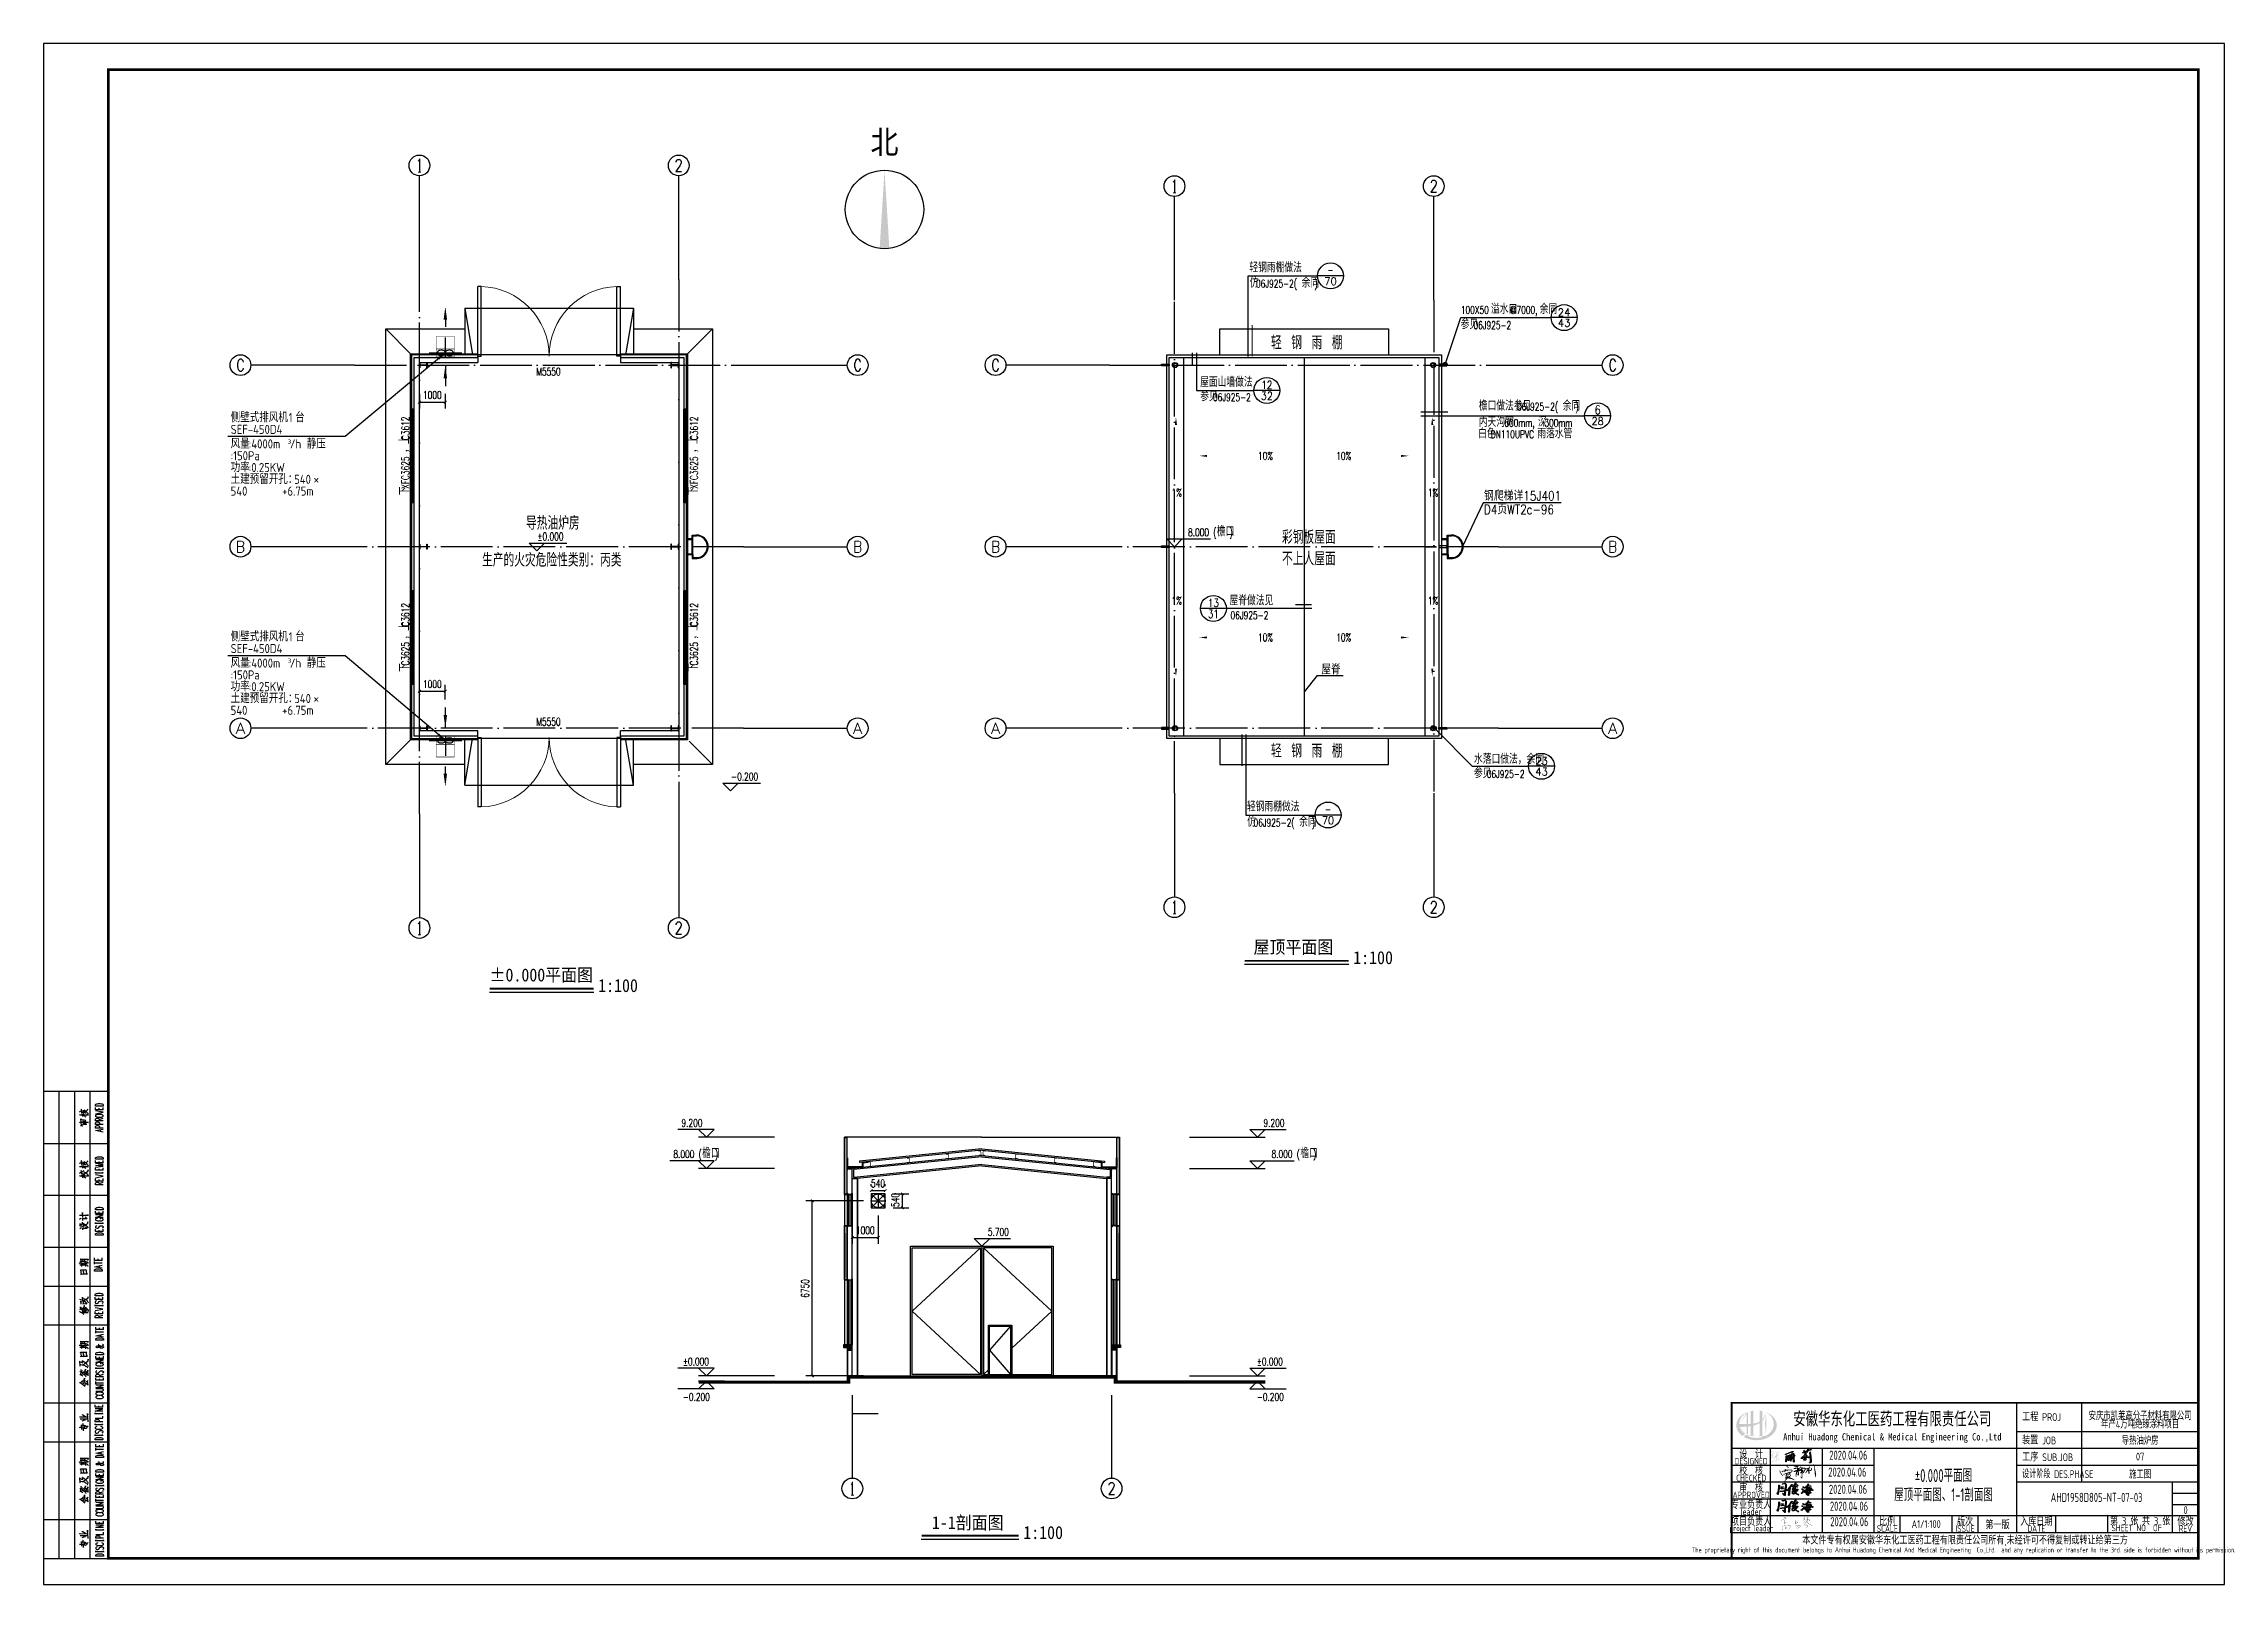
# Model space of a CAD drawing. Extents: x 5025702 to 7068445, y -422737 to 2032183.
# Drawn here: x 5025707 to 5109807, y -422737 to -363337 of the extents above; entities that cross this region are included whole.
import ezdxf
from ezdxf.enums import TextEntityAlignment as Align

# ---------------------------------------------------------------- set-up
doc = ezdxf.new("R2010")
doc.units = 0
doc.header["$LTSCALE"] = 1000
doc.header["$MEASUREMENT"] = 0
doc.linetypes.add('CENTER2', pattern=[1.125, 0.75, -0.125, 0.125, -0.125])
doc.linetypes.add('DOTE', pattern=[2.42, 2, -0.2, 0.02, -0.2])
doc.layers.get('0').update_dxf_attribs({"linetype": 'CONTINUOUS'})
doc.layers.get('Defpoints').update_dxf_attribs({"linetype": 'CONTINUOUS'})
for name, color, linetype in [('11', 134, 'CONTINUOUS'), ('AXIS', 3, 'CONTINUOUS'), ('AXIS_TEXT', 7, 'CONTINUOUS'), ('DIM_ELEV', 3, 'CONTINUOUS'), ('DIM_IDEN', 3, 'CONTINUOUS'), ('DIM_LEAD', 3, 'CONTINUOUS'), ('DIM_SYMB', 3, 'CONTINUOUS'), ('DOTE', 252, 'CONTINUOUS'), ('DUCT-排烟中心线', 5, 'CENTER2'), ('DUCT-排烟管', 2, 'CONTINUOUS'), ('DUCT-送风标注', 3, 'CONTINUOUS'), ('Prof', 2, 'CONTINUOUS'), ('PUB_DIM', 3, 'CONTINUOUS'), ('PUB_TEXT', 7, 'CONTINUOUS'), ('PUB_TITLE', 4, 'CONTINUOUS'), ('PUB_WALL', 9, 'CONTINUOUS'), ('STAIR', 251, 'CONTINUOUS'), ('TH_DIM', 3, 'CONTINUOUS'), ('WALL', 251, 'CONTINUOUS'), ('WALL-MOVE', 6, 'CONTINUOUS'), ('WINDOW', 4, 'CONTINUOUS'), ('WINDOW_TEXT', 7, 'CONTINUOUS'), ('剖面', 233, 'CONTINUOUS'), ('图名', 15, 'CONTINUOUS'), ('建筑外轮廓', 11, 'CONTINUOUS'), ('雨水管', 5, 'CONTINUOUS')]:
    doc.layers.add(name, color=color, linetype=linetype)
doc.layers.add('_0', color=7, linetype='CONTINUOUS', lineweight=25)
doc.styles.add('_HZTXT', font='txt.shx', dxfattribs={"width": 0.8, "bigfont": 'HZTXT.shx'})
doc.styles.add('_TCH_AXIS', font='COMPLEX', dxfattribs={"bigfont": 'GBCBIG'})
doc.styles.add('_TCH_DIM', font='SIMPLEX', dxfattribs={"bigfont": 'GBCBIG'})
doc.styles.add('_TCH_DIM_T3', font='SIMPLEX', dxfattribs={"width": 0.705882, "bigfont": 'GBCBIG'})
doc.styles.add('_TCH_LABEL', font='COMPLEX', dxfattribs={"bigfont": 'GBCBIG'})
doc.styles.add('_TCH_WINDOW', font='SIMPLEX', dxfattribs={"height": 3.5, "bigfont": 'GBCBIG'})
doc.styles.add('AHD', font='sceie.shx', dxfattribs={"width": 0.7, "bigfont": 'sceic.shx'})
doc.styles.add('COMPLEX', font='COMPLEX')
doc.styles.add('ECEC_TQ_S', font='')
doc.styles.add('HT', font='')
doc.styles.add('sceie', font='SCEIE', dxfattribs={"width": 0.75, "bigfont": 'SCEIC'})
doc.styles.get("Standard").update_dxf_attribs({"font": 'SCEIE', "bigfont": 'SCEIC'})
doc.styles.add('TSSD_Rein', font='Tssdeng.shx', dxfattribs={"width": 0.7, "bigfont": 'hztxt.shx'})
doc.styles.add('宋体', font='', dxfattribs={"width": 0.7})
doc.styles.get('ECEC_TQ_S').set_extended_font_data('SimSun')
doc.styles.get('HT').set_extended_font_data('SimSun')
doc.styles.get('宋体').set_extended_font_data('SimSun')
doc.dimstyles.new('_TCH_ARCH&&100', dxfattribs={"dimtxt": 297.5, "dimasz": 100, "dimexe": 250, "dimexo": 300, "dimgap": 126.25, "dimtad": 1, "dimdec": 0, "dimzin": 0, "dimdsep": 46, "dimtxsty": '_TCH_DIM_T3', "dimblk": 'ARCHTICK', "dimcen": 0.09, "dimclrt": 7, "dimazin": 2, "dimtfac": 1, "dimtdec": 0, "dimtix": 1, "dimtmove": 2, "dimatfit": 3, "dimfxl": 0, "dimtolj": 1, "dimtzin": 0, "dimarcsym": 0})

msp = doc.modelspace()

# ---------------------------------------------------------------- texts
for s, height, style, width, p in [('安徽华东化工医药工程有限责任公司', 500, 'ECEC_TQ_S', 0.7, (5097002.1, -416337.3)), ('安徽华东化工医药工程有限责任公司', 500, 'ECEC_TQ_S', 0.7, (5097002.1, -416337.3)), ('Anhui Huadong Chemical & Medical Engineering Co.,Ltd', 280, 'ECEC_TQ_S', 0.85, (5097002.1, -417087.3)), ('Anhui Huadong Chemical & Medical Engineering Co.,Ltd', 280, 'ECEC_TQ_S', 0.85, (5097002.1, -417087.3)), ('DESIGNED', 250, 'AHD', 0.8, (5091557.2, -417987.3)), ('DESIGNED', 250, 'AHD', 0.8, (5091557.2, -417987.3)), ('设  计', 300, 'AHD', 0.8, (5091557.2, -417687.3)), ('设  计', 300, 'AHD', 0.8, (5091557.2, -417687.3)), ('CHECKED', 250, 'AHD', 0.8, (5091557.2, -418637.3)), ('CHECKED', 250, 'AHD', 0.8, (5091557.2, -418637.3)), ('校  核', 300, 'AHD', 0.8, (5091557.2, -418337.3)), ('校  核', 300, 'AHD', 0.8, (5091557.2, -418337.3)), ('%%P0.000平面图', 500, 'AHD', 0.7, (5098976.1, -418529.7)), ('APPROVED', 250, 'AHD', 0.8, (5091557.2, -419287.3)), ('APPROVED', 250, 'AHD', 0.8, (5091557.2, -419287.3)), ('专业负责人', 300, 'AHD', 0.8, (5091557.2, -419637.3)), ('审  核', 300, 'AHD', 0.8, (5091557.2, -418987.3)), ('审  核', 300, 'AHD', 0.8, (5091557.2, -418987.3)), ('屋顶平面图、1-1剖面图', 500, 'AHD', 0.7, (5098976.1, -419256)), ('project leader', 225, 'AHD', 0.8, (5091561.3, -420607.3)), ('项目负责人', 300, 'AHD', 0.8, (5091557.2, -420287.3)), ('leader', 250, 'AHD', 0.8, (5091557.2, -419937.3)), ('SCALE', 250, 'AHD', 0.8, (5096807.2, -420587.3)), ('SCALE', 250, 'AHD', 0.8, (5096807.2, -420587.3)), ('比例', 300, 'AHD', 0.8, (5096807.2, -420287.3)), ('比例', 300, 'AHD', 0.8, (5096807.2, -420287.3)), ('ISSUE', 250, 'AHD', 0.8, (5099807.2, -420587.3)), ('ISSUE', 250, 'AHD', 0.8, (5099807.2, -420587.3)), ('版次', 300, 'AHD', 0.8, (5099807.2, -420287.3)), ('版次', 300, 'AHD', 0.8, (5099807.2, -420287.3)), ('入库日期', 300, 'AHD', 0.8, (5102557.2, -420287.3)), ('入库日期', 300, 'AHD', 0.8, (5102557.2, -420287.3)), ('DATE', 250, 'AHD', 0.8, (5102557.2, -420587.3)), ('DATE', 250, 'AHD', 0.8, (5102557.2, -420587.3)), ('第 3 张 共 3 张', 300, 'AHD', 0.8, (5106557.2, -420262.3)), ('SHEET NO  OF  ', 250, 'AHD', 0.8, (5106557.2, -420562.3)), ('SHEET NO  OF  ', 250, 'AHD', 0.8, (5106557.2, -420562.3)), ('修改', 300, 'AHD', 0.8, (5108307.2, -420287.3)), ('修改', 300, 'AHD', 0.8, (5108307.2, -420287.3)), ('REV', 250, 'AHD', 0.8, (5108307.2, -420587.3)), ('REV', 250, 'AHD', 0.8, (5108307.2, -420587.3)), ('The proprietary right of this document belongs to Anhui Huadong Chemical And Medical Engineering  Co.,Ltd.  and any replication or transfer to the 3rd. side is forbidden without its permission. ', 200, 'AHD', 0.8, (5099807.2, -421437.3)), ('The proprietary right of this document belongs to Anhui Huadong Chemical And Medical Engineering  Co.,Ltd.  and any replication or transfer to the 3rd. side is forbidden without its permission. ', 200, 'AHD', 0.8, (5099807.2, -421437.3)), ('本文件专有权属安徽华东化工医药工程有限责任公司所有,未经许可不得复制或转让给第三方', 300, 'AHD', 0.8, (5099807.2, -421037.3)), ('本文件专有权属安徽华东化工医药工程有限责任公司所有,未经许可不得复制或转让给第三方', 300, 'AHD', 0.8, (5099807.2, -421037.3))]:
    msp.add_text(s, height=height, dxfattribs=dict(style=style, width=width)).set_placement(p, align=Align.MIDDLE)
at = {"style": 'AHD'}
for s, width, p in [('工程 PROJ', 0.8, (5102007.2, -416437.3)), ('工程 PROJ', 0.8, (5102007.2, -416437.3)), ('装置 JOB', 0.8, (5102007.2, -417337.3)), ('装置 JOB', 0.8, (5102007.2, -417337.3)), ('工序 SUB.JOB', 0.8, (5102007.2, -417987.3)), ('工序 SUB.JOB', 0.8, (5102007.2, -417987.3)), ('设计阶段 DES.PHASE', 0.7, (5102007.2, -418637.3)), ('设计阶段 DES.PHASE', 0.7, (5102007.2, -418637.3))]:
    msp.add_text(s, height=300, dxfattribs=dict(at, width=width)).set_placement(p)
at = {"width": 0.8}
for tag, text, height, style, p in [('2020.04.06', '200320-02-040', 350, 'sceie', (5095306.6, -417757.1)), ('2020.04.06', '200320-02-040', 350, 'sceie', (5095267.5, -418407.7)), ('2020.04.06', '200320-02-040', 350, 'sceie', (5095293.5, -419071.3)), ('2020.04.06', '200320-02-040', 350, 'sceie', (5095332.6, -419721.9)), ('AHD1958D805-NT-07-03', '200320-02-040', 350, 'sceie', (5104878, -419383.6)), ('2020.04.06', '200320-02-040', 350, 'sceie', (5095345.6, -420320.5)), ('A1/1:100', '1:100', 300, 'AHD', (5098307.2, -420412.3)), ('第一版', '0', 300, 'AHD', (5101057.2, -420412.3)), ('0', '0', 300, 'AHD', (5108311.3, -419873.4)), ('0', '0', 300, 'AHD', (5108311.3, -419873.4))]:
    msp.add_attdef(tag, text=text, height=height, dxfattribs=dict(at, style=style)).set_placement(p, align=Align.MIDDLE)
at = {"layer": 'AXIS', "style": 'TSSD_Rein', "width": 0.7}
for s, p in [('安庆市凯莱高分子材料有限公司', (5106557.2, -416209.7)), ('年产4万吨绝缘涂料项目', (5106557.2, -416532.8)), ('导热油炉房', (5106557.2, -417162.3)), ('07', (5106557.2, -417812.3)), ('施工图', (5106557.2, -418462.3))]:
    msp.add_text(s, height=300, dxfattribs=at).set_placement(p, align=Align.MIDDLE)
at = {"layer": 'DUCT-送风标注', "color": 7}
for s, height, p in [('侧壁式排风机', 350, (5032920, -377929.2)), ('1', 350, (5035157.5, -377929.2)), ('台', 350, (5035407.5, -377929.2)), ('SEF-450D4', 350, (5032920, -378384.2)), ('风量', 350, (5032920, -378944.2)), (':150Pa', 350, (5032920, -379399.2)), (':4000m', 350, (5033620, -378944.2)), ('3', 175, (5035120, -378769.2)), ('/h', 350, (5035207.5, -378944.2)), ('静压', 350, (5035857.5, -378944.2)), ('功率', 350, (5032920, -379854.2)), ('土建预留开孔：', 350, (5032920, -380309.2)), (':0.25KW', 350, (5033620, -379854.2)), ('540', 350, (5035370, -380309.2)), ('×', 350, (5036120, -380309.2)), ('540', 350, (5032920, -380764.2)), ('+6.75m', 350, (5034907.5, -380764.2)), ('侧壁式排风机', 350, (5032920, -386379.4)), ('台', 350, (5035407.5, -386379.4)), ('SEF-450D4', 350, (5032920, -386834.4)), ('1', 350, (5035157.5, -386379.4)), ('风量', 350, (5032920, -387394.4)), (':150Pa', 350, (5032920, -387849.4)), (':4000m', 350, (5033620, -387394.4)), ('3', 175, (5035120, -387219.4)), ('/h', 350, (5035207.5, -387394.4)), ('静压', 350, (5035857.5, -387394.4)), ('功率', 350, (5032920, -388304.4)), ('土建预留开孔：', 350, (5032920, -388759.4)), (':0.25KW', 350, (5033620, -388304.4)), ('540', 350, (5035370, -388759.4)), ('×', 350, (5036120, -388759.4)), ('540', 350, (5032920, -389214.4)), ('+6.75m', 350, (5034907.5, -389214.4))]:
    msp.add_text(s, height=height, dxfattribs=at).set_placement(p)
at = {"layer": 'PUB_DIM'}
for s, height, style, width, p in [('北', 900.8, 'HT', 0.88, (5057594, -367582.6, -12083.9)), ('轻 钢 雨 棚', 517.24, '_HZTXT', 0.8, (5073038.8, -375123.7)), ('钢爬梯详15J401', 365.69, '_HZTXT', 0.8, (5081252.7, -380957.4)), ('导热油炉房', 517.24, '_HZTXT', 0.8, (5044311.2, -382076.4)), ('D4页WT2c-96', 365.69, '_HZTXT', 0.8, (5081252.7, -381479.4)), ('彩钢板屋面', 517.24, '_HZTXT', 0.8, (5073465, -382622.7)), ('生产的火灾危险性类别：丙类', 517.241, '_HZTXT', 0.8, (5042614.6, -383501.4)), ('不上人屋面', 517.24, '_HZTXT', 0.8, (5073465, -383456)), ('屋脊', 400, '_HZTXT', 0.8, (5074986.4, -387656.3)), ('轻 钢 雨 棚', 517.24, '_HZTXT', 0.8, (5073038.8, -390861.8))]:
    msp.add_text(s, height=height, dxfattribs=dict(at, style=style, width=width)).set_placement(p)
at = {"layer": 'PUB_TEXT', "style": '_TCH_DIM'}
for s, height, p in [('轻钢雨棚做法', 337.59, (5072207.1, -372151.2)), ('仿', 337.6, (5072216.6, -372737.3)), ('余同', 337.59, (5074222.3, -372737.3)), ('溢水口', 337.59, (5081524.5, -373752.4)), ('余同', 337.59, (5083401.8, -373752.4)), ('参见', 337.59, (5080355.9, -374341)), ('屋面山墙做法', 337.59, (5070307.9, -376568.6)), ('参见', 337.59, (5070312.4, -377117.4)), ('檐口做法参见', 337.59, (5081055.1, -377481.3)), ('余同', 337.59, (5084289.6, -377481.3)), ('白色', 337.59, (5081028, -378550.9)), ('内天沟宽', 337.59, (5081055.1, -378107)), ('雨落水管', 337.59, (5083309.5, -378550.9)), ('深', 337.6, (5083338.1, -378107)), ('檐口', 337.59, (5070951, -382327.1)), ('屋脊做法见', 337.59, (5071441.2, -384989.4)), ('水落口做法，余同', 337.59, (5080869.1, -391098.8)), ('参见', 337.59, (5080869.1, -391647.7)), ('轻钢雨棚做法', 337.59, (5072110.7, -392933.6)), ('仿', 337.6, (5072120.1, -393519.7)), ('余同', 337.59, (5074125.9, -393519.7)), ('檐口', 337.59, (5051103.4, -406297.5)), ('檐口', 337.59, (5074172.7, -406297.5))]:
    msp.add_text(s, height=height, dxfattribs=at).set_placement(p)
at = {"layer": 'PUB_TEXT', "style": '_TCH_DIM', "width": 0.705882}
for s, p in [('06J925-2(', (5072462.3, -372737.3)), (')', (5074713.8, -372737.3)), ('100X50', (5080364.5, -373752.4)), ('06J925-2', (5080847.4, -374341)), ('@7000,', (5082261.8, -373752.4)), ('06J925-2', (5070803.9, -377117.4)), ('06J925-2(', (5082529.6, -377481.3)), (')', (5084781.1, -377481.3)), ('DN110UPVC', (5081519.5, -378550.9)), ('600mm,', (5082038.1, -378107)), ('300mm', (5083583.8, -378107)), ('10%', (5072540.9, -379380.8)), ('10%', (5075553.8, -379380.8)), ('1%%%', (5069205.6, -380797)), ('1%%%', (5079089.1, -380797)), ('%%P0.000', (5044749.7, -382488.3)), ('8.000', (5069841, -382327.1)), ('(', (5070811, -382327.1)), (')', (5071442.5, -382327.1)), ('1%%%', (5069205.6, -384964.6)), ('1%%%', (5079089.1, -384964.6)), ('06J925-2', (5071481.5, -385522.9)), ('10%', (5072540.9, -386380.8)), ('10%', (5075553.8, -386380.8)), ('-0.200', (5052218, -391743.5)), ('06J925-2', (5081360.6, -391647.7)), ('06J925-2(', (5072365.9, -393519.7)), (')', (5074617.4, -393519.7)), ('9.200', (5050305.4, -405095)), ('9.200', (5072750.8, -405095)), ('8.000', (5049993.4, -406297.5)), ('(', (5050963.4, -406297.5)), (')', (5051594.9, -406297.5)), ('8.000', (5073062.7, -406297.5)), ('(', (5074032.7, -406297.5)), (')', (5074664.2, -406297.5)), ('5.700', (5062123, -409297.5)), ('%%P0.000', (5050357.4, -414297.5)), ('%%P0.000', (5072490.8, -414297.5)), ('-0.200', (5050357.4, -415657.5)), ('-0.200', (5072490.8, -415657.5))]:
    msp.add_text(s, height=297.5, dxfattribs=at).set_placement(p)
at = {"layer": 'PUB_TEXT', "style": '_TCH_LABEL'}
for s, height, p, p2 in [('70', 292.87, (5075100.1, -372645.4), (5075574.3, -372645.4)), ('43', 289.85, (5084102.4, -374250), (5084585.5, -374250)), ('24', 286.84, (5084098.1, -373841.6), (5084589.8, -373841.6)), ('12', 307.99, (5072667.2, -376651.5), (5073092.5, -376651.5)), ('32', 295.9, (5072647.3, -377063.9), (5073112.3, -377063.9)), ('6', 348, (5085520.3, -377630.1), (5085752.3, -377630.1)), ('28', 292.87, (5085399.2, -378037.3), (5085873.4, -378037.3)), ('31', 310.98, (5070611, -385481.2), (5071025.7, -385481.2)), ('13', 307.99, (5070605.7, -385054.8), (5071031, -385054.8)), ('23', 292.87, (5083237.9, -391140.5), (5083712.1, -391140.5)), ('43', 289.85, (5083233.5, -391548.4), (5083716.6, -391548.4)), ('70', 292.87, (5075003.6, -393427.8), (5075477.8, -393427.8))]:
    msp.add_text(s, height=height, dxfattribs=at).set_placement(p, p2, align=Align.FIT)
at = {"layer": 'PUB_TEXT', "style": '_TCH_LABEL', "width": 0.777778}
for p, p2 in [((5075221.2, -372238.2), (5075453.2, -372238.2)), ((5075124.7, -393020.6), (5075356.7, -393020.6))]:
    msp.add_text('-', height=348, dxfattribs=at).set_placement(p, p2, align=Align.FIT)
at = {"layer": 'WINDOW_TEXT', "style": '_TCH_WINDOW', "width": 0.705882}
for s, p in [('C3612', (5039809.4, -378623.4)), ('C3612', (5050939.4, -378623.4)), ('XFC3625', (5039809.4, -380504.9)), ('XFC3625', (5050939.4, -380504.9)), ('C3612', (5039809.4, -385813.4)), ('C3612', (5050939.4, -385813.4)), ('C3625', (5039809.4, -387314.9)), ('C3625', (5050939.4, -387314.9))]:
    msp.add_text(s, height=297.5, rotation=90, dxfattribs=at).set_placement(p)
at = {"layer": 'WINDOW_TEXT', "style": '_TCH_WINDOW'}
for s, height, p in [('，上', 337.59, (5039809.4, -379114.9)), ('，上', 337.59, (5050939.4, -379114.9)), ('下', 337.6, (5039809.4, -380750.7)), ('下', 337.6, (5050939.4, -380750.7)), ('，上', 337.59, (5039809.4, -386304.9)), ('，上', 337.59, (5050939.4, -386304.9)), ('下', 337.6, (5039809.4, -387560.7)), ('下', 337.6, (5050939.4, -387560.7))]:
    msp.add_text(s, height=height, rotation=90, dxfattribs=at).set_placement(p)
at = {"layer": '图名', "style": '宋体', "width": 0.9}
for s, p in [('屋顶平面图', (5072368.9, -398416.3)), ('1:100', (5076212.3, -398825.1)), ('%%P0.000平面图', (5042907.6, -399491.3)), ('1:100', (5047094.4, -399900.1)), ('1-1剖面图', (5059965.5, -420606.4)), ('1:100', (5063488.7, -420988.8))]:
    msp.add_text(s, height=500, dxfattribs=at).set_placement(p)

# ---------------------------------------------------------------- blocks, each defined once
blk = doc.blocks.new('_NORTH')
blk.add_circle((0, 0), 1200)
blk.add_solid([(-1191, 149), (-1191, -149), (1200, 0)])
blk = doc.blocks.new('A$C41676D77')
for p, q in [((0, 45), (0, 0)), ((10, 45), (0, 45)), ((10, 45), (20, 45)), ((10, 35), (10, 10)), ((10, 35), (20, 35)), ((180, 10), (10, 10)), ((20, 35), (20, 45)), ((180, 45), (170, 45)), ((170, 35), (170, 45)), ((180, 35), (170, 35)), ((190, 45), (180, 45)), ((180, 35), (180, 10)), ((190, 45), (190, 0)), ((190, 0), (0, 0))]:
    blk.add_line(p, q)
blk = doc.blocks.new('A$C04D97144')
for p, q in [((6, 0), (6, 180)), ((12, 0), (12, 180)), ((18, 0), (18, 180)), ((0, 160), (25, 160)), ((0, 140), (25, 140)), ((0, 120), (25, 120)), ((0, 105), (25, 105)), ((0, 90), (25, 90)), ((0, 60), (25, 60)), ((0, 45), (25, 45)), ((0, 15), (25, 15))]:
    blk.add_line(p, q)
blk.add_lwpolyline([(0, 180), (0, 0), (25, 0), (25, 180)], close=True)
for points in [[(13.81, 170.94), (13.95, 171.05), (13.92, 171.02), (17.27, 171.02), (17, 170.98), (16.72, 171.02)], [(13.86, 172.15), (14.14, 172.35), (14.27, 172.38), (14.34, 172.35)], [(14.56, 166.93), (14.41, 169.49), (14.31, 169.43), (14.77, 169.08)], [(14.77, 171.68), (14.55, 173.26), (14.52, 173.14), (14.6, 172.92)], [(14.74, 172.24), (14.91, 172.21), (15.58, 171.72), (15.62, 171.68), (15.41, 172.54)], [(14.8, 171.44), (14.97, 170.34)], [(16.18, 168.75), (16.32, 168.86), (14.97, 169.04), (15.08, 169.08), (15.27, 167.31)], [(14.99, 171.05), (15.44, 170.8), (15.79, 170.59), (16.04, 170.42), (16.29, 170.2)], [(15.02, 167.18), (15.27, 167.25), (16.53, 167.36), (16.29, 167.32), (16.18, 168.75), (16.15, 168.58), (16.21, 168.27)], [(15.05, 172.71), (15.19, 172.68), (15.62, 172.35), (15.65, 172.32), (15.93, 172.07), (16.21, 171.79), (16.46, 171.47)], [(15.19, 171.05), (15.54, 171.41)], [(15.62, 172.92), (15.82, 172.82), (16.28, 172.49), (16.56, 172.15), (16.86, 171.79), (17.09, 171.47), (17.27, 171.22)], [(15.73, 167.59), (15.62, 168.61)], [(16.39, 172.38), (16.86, 172.95), (17.09, 173.06), (16.81, 172.89)], [(22.97, 174.41), (20.03, 174.41), (20.03, 174.9), (20.17, 175.1), (20.47, 175.24), (20.72, 175.32), (21.18, 175.38), (21.87, 175.38), (22.28, 175.32), (22.58, 175.24), (22.83, 175.1), (22.97, 174.9), (22.97, 174.41), (22.97, 174.41)], [(22.97, 173), (20.03, 173), (20.03, 173.91)], [(20.03, 171.46), (22.97, 172.02), (20.03, 172.59)], [(20.03, 170.48), (20.17, 170.34), (20.47, 170.2), (20.72, 170.14), (21.18, 170.06), (21.87, 170.06), (22.28, 170.14), (22.58, 170.2), (22.83, 170.34), (22.97, 170.48), (22.97, 170.77), (22.83, 170.91), (22.58, 171.05), (22.28, 171.11), (21.87, 171.19), (21.18, 171.19), (20.72, 171.11), (20.47, 171.05), (20.17, 170.91), (20.03, 170.77), (20.03, 170.48), (20.03, 170.48)], [(22.97, 168.74), (20.03, 168.74), (20.03, 169.37), (20.17, 169.57), (20.33, 169.65), (20.58, 169.71), (20.88, 169.71), (21.18, 169.65), (21.27, 169.57), (21.43, 169.37), (21.43, 168.74)], [(22.97, 167.34), (20.03, 167.34), (20.03, 167.97), (20.17, 168.17), (20.33, 168.24), (20.58, 168.31), (21.02, 168.31), (21.27, 168.24), (21.43, 168.17), (21.57, 167.97), (21.57, 167.34)], [(21.43, 173), (21.43, 173.56)], [(21.43, 169.23), (22.97, 169.71)], [(22.97, 173), (22.97, 173.91)], [(13.78, 167.95), (14.06, 168.13), (14.27, 168.19)], [(14.27, 166.93), (14.52, 166.93), (14.71, 166.88), (14.91, 166.82), (15.05, 166.76)], [(14.66, 168.06), (14.71, 168.13), (17.28, 168.09), (17.03, 168.05), (16.72, 168.09)], [(22.97, 165.93), (20.03, 165.93), (20.03, 166.57), (20.17, 166.77), (20.33, 166.84), (20.58, 166.92), (21.02, 166.92), (21.27, 166.84), (21.43, 166.77), (21.57, 166.57), (21.57, 165.93)], [(22.97, 164.39), (20.03, 164.95), (22.97, 165.52)], [(21.98, 164.61), (21.98, 165.3)], [(13.86, 152.26), (14.14, 152.46), (14.27, 152.49), (14.34, 152.46)], [(14.77, 151.79), (14.55, 153.37), (14.52, 153.26), (14.6, 153.03)], [(14.74, 152.35), (14.91, 152.32), (15.58, 151.84), (15.62, 151.79), (15.41, 152.67)], [(14.8, 151.55), (14.97, 150.45)], [(15.05, 152.82), (15.19, 152.81), (15.62, 152.46), (15.65, 152.43), (15.93, 152.18), (16.21, 151.9), (16.46, 151.58)], [(15.19, 151.16), (15.54, 151.52)], [(15.62, 153.03), (15.82, 152.95), (16.28, 152.6), (16.56, 152.26), (16.86, 151.9), (17.09, 151.58), (17.27, 151.33)], [(16.39, 152.49), (16.86, 153.06), (17.09, 153.17), (16.81, 153)], [(22.97, 153.91), (20.03, 153.91), (20.03, 154.4), (20.17, 154.6), (20.47, 154.74), (20.72, 154.82), (21.18, 154.88), (21.87, 154.88), (22.28, 154.82), (22.58, 154.74), (22.83, 154.6), (22.97, 154.4), (22.97, 153.91), (22.97, 153.91)], [(22.97, 152.51), (20.03, 152.51), (20.03, 153.42)], [(20.03, 150.83), (22.97, 151.18), (20.03, 151.52), (22.97, 151.88), (20.03, 152.23)], [(21.43, 152.51), (21.43, 153.06)], [(22.97, 152.51), (22.97, 153.42)], [(13.81, 151.05), (13.95, 151.16), (13.92, 151.13), (17.27, 151.13), (17, 151.1), (16.72, 151.13)], [(13.81, 148.52), (14.06, 148.69), (14.23, 148.76), (14.41, 148.76)], [(13.81, 147.36), (13.98, 147.5), (13.92, 147.45), (17.27, 147.45), (17.06, 147.39), (16.78, 147.45)], [(14.71, 148.1), (14.52, 149.54), (14.49, 149.43), (14.55, 149.29)], [(14.74, 147.84), (14.94, 146.76)], [(14.91, 149.01), (15.22, 149.35), (15.36, 149.43), (15.54, 149.54)], [(14.91, 148.47), (15.13, 148.44), (15.54, 148.16), (15.82, 147.95), (15.93, 147.84)], [(14.94, 147.45), (15.33, 147.28), (15.68, 147.08), (15.99, 146.89), (16.28, 146.65)], [(14.99, 151.16), (15.44, 150.91), (15.79, 150.7), (16.04, 150.53), (16.29, 150.31)], [(15.08, 147.47), (15.44, 147.88)], [(15.33, 148.98), (15.57, 149.01), (15.96, 148.83), (16.28, 148.66), (16.53, 148.47), (16.72, 148.3), (16.92, 148.13), (17.09, 147.92), (17.27, 147.67)], [(15.73, 148.21), (15.79, 148.3), (17.09, 149.29), (17.12, 149.82), (17.03, 149.32), (16.92, 149.18)], [(22.97, 149.7), (20.03, 149.7), (20.03, 150.61)], [(20.03, 148.52), (20.03, 148.98), (20.03, 148.71), (22.89, 148.71), (22.89, 148.52), (22.89, 148.98)], [(20.03, 146.76), (22.97, 147.33), (20.03, 147.89)], [(22.97, 145.5), (20.03, 145.5), (20.03, 146.42)], [(22.97, 144.03), (20.03, 144.03), (20.03, 144.67), (20.17, 144.88), (20.33, 144.94), (20.58, 145.02), (20.88, 145.02), (21.18, 144.94), (21.27, 144.88), (21.43, 144.67), (21.43, 144.03)], [(21.43, 149.7), (21.43, 150.26)], [(21.43, 145.5), (21.43, 146.07)], [(21.43, 144.53), (22.97, 145.02)], [(22.97, 149.7), (22.97, 150.61)], [(22.97, 145.5), (22.97, 146.42)], [(22.97, 134.41), (20.03, 134.41), (20.03, 134.9), (20.17, 135.1), (20.47, 135.25), (20.72, 135.31), (21.18, 135.39), (21.87, 135.39), (22.28, 135.31), (22.58, 135.25), (22.83, 135.1), (22.97, 134.9), (22.97, 134.41), (22.97, 134.41)], [(13.78, 132.37), (13.98, 132.39), (17.28, 132.39), (17.06, 132.37), (16.78, 132.39)], [(13.86, 130.75), (14.14, 130.97), (14.28, 131.08), (14.45, 131.15)], [(13.92, 128.22), (14.17, 128.26), (14.45, 128.26), (14.71, 128.19), (14.97, 128.11), (15.13, 128), (15.27, 127.89), (15.41, 127.75)], [(13.98, 127.12), (14.38, 127.45), (14.55, 127.52)], [(14.14, 128.29), (14.09, 129.06), (14, 128.99), (14.23, 128.9), (14.42, 128.9), (14.6, 128.9), (14.8, 128.9), (14.88, 128.93), (14.97, 128.99), (14.99, 129.1), (15.02, 129.24), (15.02, 129.45), (14.99, 129.56), (14.94, 129.64)], [(15.16, 126.7), (15.05, 127.45), (14.94, 127.34), (15.16, 127.31), (16.67, 127.3), (16.78, 127.16), (16.18, 127.75)], [(15.13, 131.49), (14.99, 133.33), (14.97, 133.22), (15.02, 132.98)], [(15.13, 130.33), (15.02, 131.11), (14.97, 131.07), (16.72, 131), (16.84, 130.89), (16.04, 131.66)], [(15.51, 128.11), (15.36, 129.21), (15.27, 129.13), (15.51, 129.02), (15.79, 128.88), (16.01, 128.74), (16.21, 128.6), (16.46, 128.37), (16.7, 128.11), (16.89, 127.86), (17.03, 127.66), (17.12, 127.49)], [(15.76, 128.08), (15.76, 128.15), (17, 129.2), (17.03, 129.73), (16.95, 129.2), (16.84, 129.06)], [(22.97, 133), (20.03, 133), (20.03, 133.91)], [(22.97, 131.46), (20.03, 131.46), (22.97, 132.45), (20.03, 132.45)], [(20.72, 131.19), (20.47, 131.11), (20.17, 130.97), (20.03, 130.83), (20.03, 130.55), (20.17, 130.42), (20.47, 130.28), (20.72, 130.2), (21.18, 130.14), (21.87, 130.14), (22.28, 130.2), (22.58, 130.28), (22.83, 130.42), (22.97, 130.55), (22.97, 130.83), (22.83, 130.97), (22.58, 131.11), (22.28, 131.19), (21.87, 131.19), (21.87, 130.83)], [(20.03, 129.02), (20.03, 129.48), (20.03, 129.21), (22.89, 129.21), (22.89, 129.02), (22.89, 129.48)], [(20.47, 128.24), (20.17, 128.1), (20.03, 127.89), (20.03, 127.61), (20.17, 127.41), (20.47, 127.27), (20.72, 127.27), (21.02, 127.33), (21.18, 127.41), (21.27, 127.55), (21.57, 127.97), (21.73, 128.1), (21.87, 128.18), (22.12, 128.24), (22.58, 128.24), (22.83, 128.1), (22.97, 127.89), (22.97, 127.61), (22.83, 127.41), (22.58, 127.27)], [(22.97, 126.01), (20.03, 126.01), (20.03, 126.92)], [(21.43, 133), (21.43, 133.56)], [(21.43, 126.01), (21.43, 126.56)], [(22.97, 133), (22.97, 133.91)], [(22.97, 126.01), (22.97, 126.92)], [(22.97, 124.61), (20.03, 124.61), (20.03, 125.1), (20.17, 125.3), (20.47, 125.44), (20.72, 125.52), (21.18, 125.58), (21.87, 125.58), (22.28, 125.52), (22.58, 125.44), (22.83, 125.3), (22.97, 125.1), (22.97, 124.61), (22.97, 124.61)], [(13.75, 113.87), (13.92, 113.91), (16.13, 113.83)], [(13.92, 113.06), (14.09, 113.13), (16.21, 113.13)], [(14.14, 114.51), (14.45, 114.6), (15.08, 114.6), (15.76, 114.57), (16.18, 114.51), (16.64, 114.37), (16.92, 114.2), (17.34, 113.88)], [(14.17, 109.58), (14.45, 109.64), (15.08, 109.67), (15.73, 109.69), (15.82, 109.69), (16.28, 109.69), (16.86, 109.69), (16.67, 109.69), (16.5, 110.8), (16.7, 111.02), (16.43, 111.08), (16.1, 111.08), (15.44, 111.12), (14.77, 111.13), (14.2, 111.13), (14.28, 111.16), (14.49, 109.67)], [(14.49, 114.6), (14.34, 115.45), (14.27, 115.36), (15.13, 115.36), (15.19, 115.36), (16.46, 115.39), (16.95, 115.36), (17.23, 115.33), (17.31, 115.31), (16.95, 114.89), (17.2, 115.28)], [(14.69, 112.61), (14.52, 114.29)], [(15.16, 113.16), (15.08, 113.66)], [(15.19, 114.62), (15.11, 115.11)], [(15.51, 109.69), (15.33, 110.8), (15.3, 110.69), (15.41, 110.42)], [(15.65, 113.17), (15.57, 113.63)], [(15.93, 114.57), (15.93, 114.62), (15.85, 115.07)], [(16.29, 112.53), (16.07, 114.29), (16.04, 114.2), (16.13, 114.09)], [(16.39, 113.63), (16.72, 113.94), (16.86, 113.94), (16.61, 113.83)], [(16.46, 113.17), (16.61, 113.16), (16.89, 112.92), (17.09, 112.72), (17.23, 112.53)], [(22.54, 114.92), (19.59, 114.92), (19.59, 115.83)], [(19.59, 113.44), (19.59, 114.43)], [(19.59, 113.94), (22.54, 113.94)], [(22.54, 111.9), (19.59, 112.47), (22.54, 113.03)], [(22.54, 110.72), (19.59, 110.72), (19.59, 111.21), (19.75, 111.41), (20.05, 111.56), (20.3, 111.63), (20.75, 111.7), (21.44, 111.7), (21.85, 111.63), (22.15, 111.56), (22.4, 111.41), (22.54, 111.21), (22.54, 110.72), (22.54, 110.72)], [(21, 114.92), (21, 115.48)], [(21.55, 112.12), (21.55, 112.81)], [(22.54, 114.92), (22.54, 115.83)], [(22.86, 101.27), (19.92, 101.27), (19.92, 101.75), (20.06, 101.97), (20.36, 102.11), (20.61, 102.18), (21.07, 102.24), (21.76, 102.24), (22.17, 102.18), (22.47, 102.11), (22.72, 101.97), (22.86, 101.75), (22.86, 101.27), (22.86, 101.27)], [(13.78, 95.27), (13.95, 95.23), (14.41, 94.98), (14.45, 94.98), (14.8, 94.75), (15.08, 94.56), (15.3, 94.35), (15.51, 94.18)], [(13.84, 99.93), (14.17, 99.88), (14.63, 99.71), (15.11, 99.49), (15.41, 99.32), (15.65, 99.21), (15.85, 99.08)], [(13.84, 96.29), (14.27, 96.08), (14.6, 95.91), (14.85, 95.72), (14.91, 95.69), (15.11, 95.55)], [(14.38, 96.02), (14.41, 96.14), (14.28, 96.99), (14.23, 96.93), (14.63, 96.65), (14.97, 96.4), (15.19, 96.16), (15.4, 95.91), (15.58, 95.66), (15.71, 95.49)], [(14.49, 98.06), (14.34, 99.21), (14.27, 99.08), (15.25, 98.94), (15.25, 99.08), (15.36, 98.23), (15.11, 98.19), (15.41, 98.23), (16.7, 98.2)], [(14.66, 95.91), (14.69, 96.02), (15.71, 97.13), (15.68, 97.5), (15.68, 97.13), (15.57, 96.99)], [(14.74, 94.86), (17.23, 94.86), (17, 94.81), (16.57, 94.86)], [(14.83, 95.3), (16.46, 95.3), (16.28, 95.27), (16.13, 95.3)], [(15.16, 99.49), (14.99, 100.76), (14.97, 100.62), (15.02, 100.39)], [(15.11, 100.2), (15.27, 100.2), (15.73, 100.07), (15.99, 99.96), (16.21, 99.85), (16.42, 99.71), (16.61, 99.54), (16.81, 99.35), (16.95, 99.11), (17.09, 98.89), (17.14, 98.72), (17.2, 98.55)], [(15.41, 96.4), (15.51, 96.36), (15.54, 96.33), (15.76, 96.05), (15.96, 95.83), (16.1, 95.63)], [(15.54, 99.35), (15.57, 99.43), (17.09, 100.31), (17.12, 100.84), (17.03, 100.34), (16.86, 100.2)], [(15.76, 96.62), (15.87, 96.57), (15.93, 96.54), (16.21, 96.22), (16.24, 96.16), (16.39, 96), (16.53, 95.77), (16.67, 95.55)], [(16.81, 98.12), (16.04, 99)], [(16.1, 96.88), (16.29, 96.79), (16.57, 96.47), (16.81, 96.19), (16.95, 95.91), (17.12, 95.63), (17.23, 95.38), (17.28, 95.17)], [(22.86, 99.87), (19.92, 99.87), (19.92, 100.78)], [(20.36, 99.3), (20.06, 99.16), (19.92, 98.96), (19.92, 98.67), (20.06, 98.47), (20.36, 98.33), (20.61, 98.33), (20.91, 98.39), (21.07, 98.47), (21.16, 98.61), (21.46, 99.02), (21.62, 99.16), (21.76, 99.24), (22.01, 99.3), (22.47, 99.3), (22.72, 99.16), (22.86, 98.96), (22.86, 98.67), (22.72, 98.47), (22.47, 98.33)], [(19.92, 97.28), (19.92, 97.75), (19.92, 97.48), (22.78, 97.48), (22.78, 97.28), (22.78, 97.75)], [(19.92, 95.53), (22.86, 96.08), (19.92, 96.65)], [(22.86, 94.26), (19.92, 94.26), (19.92, 95.17)], [(22.86, 92.8), (19.92, 92.8), (19.92, 93.43), (20.06, 93.63), (20.22, 93.71), (20.47, 93.77), (20.77, 93.77), (21.07, 93.71), (21.16, 93.63), (21.32, 93.43), (21.32, 92.8)], [(21.32, 99.87), (21.32, 100.43)], [(21.32, 94.26), (21.32, 94.83)], [(21.32, 93.29), (22.86, 93.77)], [(22.86, 99.87), (22.86, 100.78)], [(22.86, 94.26), (22.86, 95.17)], [(23.05, 88.31), (20.09, 88.31), (20.09, 89.22)], [(20.09, 86.83), (20.09, 87.82)], [(20.09, 87.33), (23.05, 87.33)], [(23.05, 85.29), (20.09, 85.86), (23.05, 86.42)], [(23.05, 84.11), (20.09, 84.11), (20.09, 84.6), (20.25, 84.8), (20.55, 84.94), (20.8, 85.02), (21.26, 85.09), (21.95, 85.09), (22.34, 85.02), (22.65, 84.94), (22.89, 84.8), (23.05, 84.6), (23.05, 84.11), (23.05, 84.11)], [(21.49, 88.31), (21.49, 88.87)], [(22.04, 85.51), (22.04, 86.2)], [(23.05, 88.31), (23.05, 89.22)], [(13.75, 82.18), (13.92, 82.23), (16.13, 82.15)], [(14.14, 74.09), (14, 76.02), (13.89, 75.88), (14.06, 75.82), (14.6, 75.63), (15.13, 75.42), (15.08, 75.38), (15.08, 75.42), (14.97, 76.24), (14.88, 76.16), (15.19, 76.02), (15.47, 75.88), (15.68, 75.77), (15.85, 75.63), (16.13, 75.42), (16.35, 75.24), (16.57, 75), (16.72, 74.8), (16.89, 74.54), (17.06, 74.26), (17.2, 74.04)], [(13.92, 81.38), (14.09, 81.44), (16.21, 81.44)], [(14.14, 82.82), (14.45, 82.9), (15.08, 82.9), (15.76, 82.89), (16.18, 82.82), (16.64, 82.68), (16.92, 82.51), (17.34, 82.19)], [(14.17, 77.89), (14.45, 77.95), (15.08, 77.98), (15.73, 78), (15.82, 78), (16.28, 78), (16.86, 78), (16.67, 78), (16.5, 79.12), (16.7, 79.34), (16.43, 79.4), (16.1, 79.4), (15.44, 79.43), (14.77, 79.45), (14.2, 79.45), (14.28, 79.48), (14.49, 77.98)], [(14.49, 82.9), (14.34, 83.77), (14.27, 83.67), (15.13, 83.67), (15.19, 83.67), (16.46, 83.7), (16.95, 83.67), (17.23, 83.64), (17.31, 83.62), (16.95, 83.2), (17.2, 83.59)], [(14.69, 80.92), (14.52, 82.6)], [(15.16, 81.46), (15.08, 81.97)], [(15.19, 82.93), (15.11, 83.42)], [(15.22, 74.69), (17.12, 76.16), (17.12, 76.76), (17.06, 76.23), (17.03, 76.16), (16.81, 75.94)], [(15.51, 78), (15.33, 79.12), (15.3, 79.01), (15.41, 78.74)], [(15.65, 81.49), (15.57, 81.94)], [(15.93, 82.89), (15.93, 82.93), (15.85, 83.39)], [(16.29, 80.84), (16.07, 82.6), (16.04, 82.51), (16.13, 82.4)], [(16.39, 81.94), (16.72, 82.26), (16.86, 82.26), (16.61, 82.15)], [(16.46, 81.49), (16.61, 81.46), (16.89, 81.24), (17.09, 81.03), (17.23, 80.84)], [(21.35, 82.43), (21.26, 82.43), (21.1, 82.35), (21.1, 82.29), (21.26, 82.21), (21.49, 82.15), (22.2, 82.01), (22.65, 81.87), (22.89, 81.72), (23.05, 81.58), (23.05, 81.3), (22.89, 81.17), (22.75, 81.1), (22.5, 81.03), (22.2, 81.03), (21.95, 81.1), (21.79, 81.17), (21.26, 81.66), (21.1, 81.72), (20.8, 81.8), (20.55, 81.8), (20.25, 81.72), (20.09, 81.58), (20.25, 81.44), (20.55, 81.38), (20.8, 81.38), (21.26, 81.44), (21.65, 81.58), (22.65, 81.94), (22.89, 82.08), (23.05, 82.21), (23.05, 82.35), (22.89, 82.43), (22.75, 82.43)], [(23.05, 78.5), (20.09, 78.5), (20.09, 78.99), (20.25, 79.21), (20.55, 79.35), (20.8, 79.41), (21.26, 79.49), (21.95, 79.49), (22.34, 79.41), (22.65, 79.35), (22.89, 79.21), (23.05, 78.99), (23.05, 78.5), (23.05, 78.5)], [(23.05, 77.11), (20.09, 77.11), (20.09, 78.02)], [(23.05, 75.57), (20.09, 75.57), (23.05, 76.56), (20.09, 76.56)], [(21.49, 77.11), (21.49, 77.67)], [(23.05, 77.11), (23.05, 78.02)], [(13.89, 67.85), (14.03, 67.84), (14.49, 67.57), (14.97, 67.24), (15.27, 66.96), (15.62, 66.61), (15.93, 66.27)], [(13.92, 72), (14.06, 72.03), (14.85, 71.69)], [(13.92, 70.95), (14.12, 70.92), (14.55, 70.7), (14.88, 70.49), (15.16, 70.27)], [(14.23, 74.8), (14.38, 74.8), (14.91, 74.69), (15.22, 74.61), (15.54, 74.5), (15.87, 74.36), (16.15, 74.18), (16.5, 73.98), (16.75, 73.79), (16.98, 73.55), (17.09, 73.44)], [(14.23, 67.74), (15.76, 69.05), (15.76, 69.08), (15.79, 69.5), (15.71, 69.05), (15.57, 68.87)], [(14.49, 70.73), (14.41, 71.54)], [(14.56, 71.83), (14.42, 72.85)], [(14.52, 70.92), (14.94, 71.12)], [(14.6, 72.14), (15.05, 72.39)], [(14.85, 71.48), (14.99, 71.47), (15.51, 71.01), (15.57, 70.98), (15.82, 70.74), (16.13, 70.35), (16.28, 70.16), (16.42, 69.96)], [(15.05, 71.43), (16.13, 72.56), (16.13, 73.02), (16.1, 72.56), (15.9, 72.33)], [(15.4, 67.27), (15.4, 67.29), (15.4, 67.35), (15.27, 68.26), (15.27, 68.13), (15.33, 67.99)], [(15.76, 71.86), (15.87, 70.95)], [(16.04, 66.69), (16.07, 66.82), (15.9, 68.76), (15.87, 68.65), (15.9, 68.54)], [(16.04, 71.37), (16.46, 71.48), (16.7, 71.43), (16.39, 71.43)], [(16.07, 72.08), (16.28, 72.08), (17.06, 71.75)], [(16.13, 67.63), (16.24, 67.6), (16.78, 67.18), (17.09, 66.93), (17.12, 66.83), (16.86, 68.4), (16.39, 67.99)], [(16.28, 70.84), (16.64, 70.98), (16.81, 70.98), (16.57, 70.95)], [(16.86, 68.4), (17, 68.51), (17.17, 68.59)], [(17.14, 70.46), (17, 72.63), (17, 72.49), (17.03, 72.17)], [(20.8, 75.28), (20.55, 75.22), (20.25, 75.08), (20.09, 74.94), (20.09, 74.65), (20.25, 74.51), (20.55, 74.37), (20.8, 74.31), (21.26, 74.23), (21.95, 74.23), (22.34, 74.31), (22.65, 74.37), (22.89, 74.51), (23.05, 74.65), (23.05, 74.94), (22.89, 75.08), (22.65, 75.22), (22.34, 75.28), (21.95, 75.28), (21.95, 74.94)], [(20.55, 72.35), (20.25, 72.2), (20.09, 72), (20.09, 71.72), (20.25, 71.51), (20.55, 71.37), (20.8, 71.37), (21.1, 71.43), (21.26, 71.51), (21.35, 71.65), (21.65, 72.06), (21.79, 72.2), (21.95, 72.28), (22.2, 72.35), (22.65, 72.35), (22.89, 72.2), (23.05, 72), (23.05, 71.72), (22.89, 71.51), (22.65, 71.37)], [(23.05, 70.04), (20.09, 70.04), (20.09, 70.66), (20.25, 70.88), (20.39, 70.95), (20.64, 71.03), (20.94, 71.03), (21.26, 70.95), (21.35, 70.88), (21.49, 70.66), (21.49, 70.04)], [(23.05, 68.7), (20.09, 68.7), (20.09, 69.61)], [(20.09, 67.24), (20.09, 68.21)], [(20.09, 67.73), (23.05, 67.73)], [(20.11, 73.11), (20.11, 73.59), (20.11, 73.32), (22.95, 73.32), (22.95, 73.11), (22.95, 73.59)], [(21.49, 70.52), (23.05, 71.03)], [(21.49, 68.7), (21.49, 69.27)], [(23.05, 68.7), (23.05, 69.61)], [(22.81, 58.27), (19.86, 58.27), (19.86, 59.18)], [(23.05, 65.76), (20.09, 65.76), (23.05, 66.75), (20.09, 66.75)], [(20.09, 64.44), (22.2, 64.44), (22.65, 64.51), (22.89, 64.65), (23.05, 64.85), (23.05, 64.99), (22.89, 65.21), (22.65, 65.35), (22.2, 65.42), (20.09, 65.42)], [(20.09, 63.39), (20.25, 63.25), (20.55, 63.11), (20.8, 63.05), (21.26, 62.97), (21.95, 62.97), (22.34, 63.05), (22.65, 63.11), (22.89, 63.25), (23.05, 63.39), (23.05, 63.67), (22.89, 63.81), (22.65, 63.94), (22.34, 64.02), (21.95, 64.08), (21.26, 64.08), (20.8, 64.02), (20.55, 63.94), (20.25, 63.81), (20.09, 63.67), (20.09, 63.39), (20.09, 63.39)], [(20.8, 62.68), (20.55, 62.62), (20.25, 62.48), (20.09, 62.34), (20.09, 62.06), (20.25, 61.91), (20.55, 61.77), (20.8, 61.71), (21.26, 61.63), (21.95, 61.63), (22.34, 61.71), (22.65, 61.77), (22.89, 61.91), (23.05, 62.06), (23.05, 62.34), (22.89, 62.48), (22.65, 62.62), (22.34, 62.68)], [(22.81, 58.27), (22.81, 59.18)], [(13.84, 50.54), (14.06, 50.56), (15.11, 50.34), (16.04, 50.08), (15.99, 50.02), (15.79, 51.39), (15.71, 51.36), (16.84, 50.68)], [(13.86, 54.53), (14.09, 54.59), (17.03, 54.53)], [(14.06, 53.82), (14.31, 53.87), (17.06, 53.87)], [(14.74, 49.71), (14.55, 51.5), (14.55, 51.39), (14.6, 51.18)], [(14.8, 55.44), (15.16, 55.38), (15.71, 55.02), (16.28, 54.56)], [(14.91, 53.02), (15.85, 53.43), (16.15, 53.48)], [(15.36, 49.2), (15.19, 52.03), (15.16, 51.89), (15.19, 51.72)], [(16.46, 50.05), (16.7, 50.4), (16.84, 50.62), (16.98, 50.87), (17.09, 51.01), (17.23, 51.11)], [(17.12, 52.63), (16.98, 55.83), (16.95, 55.69), (17, 55.38)], [(22.81, 56.73), (19.86, 56.73), (22.81, 57.72), (19.86, 57.72)], [(19.86, 54.07), (22.81, 54.07), (22.81, 54.91)], [(22.81, 52.6), (19.86, 52.6), (19.86, 53.23), (20.01, 53.45), (20.16, 53.51), (20.41, 53.59), (20.86, 53.59), (21.11, 53.51), (21.26, 53.45), (21.41, 53.23), (21.41, 52.6)], [(20.56, 50.85), (20.31, 50.78), (20.01, 50.65), (19.86, 50.51), (19.86, 50.23), (20.01, 50.08), (20.31, 49.94), (20.56, 49.88), (21.02, 49.8), (21.71, 49.8), (22.1, 49.88), (22.42, 49.94), (22.65, 50.08), (22.81, 50.23), (22.81, 50.51), (22.65, 50.65), (22.42, 50.78), (22.1, 50.85)], [(19.87, 55.68), (19.87, 56.15), (19.87, 55.88), (22.72, 55.88), (22.72, 55.68), (22.72, 56.15)], [(19.87, 51.48), (19.87, 51.95), (19.87, 51.69), (22.72, 51.69), (22.72, 51.48), (22.72, 51.95)], [(21.26, 58.27), (21.26, 58.83)], [(20.31, 49.31), (20.01, 49.17), (19.86, 48.97), (19.86, 48.69), (20.01, 48.47), (20.31, 48.34), (20.56, 48.34), (20.86, 48.4), (21.02, 48.47), (21.11, 48.61), (21.41, 49.03), (21.55, 49.17), (21.71, 49.24), (21.96, 49.31), (22.42, 49.31), (22.65, 49.17), (22.81, 48.97), (22.81, 48.69), (22.65, 48.47), (22.42, 48.34)], [(22.81, 45.67), (19.86, 45.67), (19.86, 46.16), (20.01, 46.38), (20.31, 46.52), (20.56, 46.58), (21.02, 46.66), (21.71, 46.66), (22.1, 46.58), (22.42, 46.52), (22.65, 46.38), (22.81, 46.16), (22.81, 45.67), (22.81, 45.67)], [(19.87, 47.29), (19.87, 47.74), (19.87, 47.48), (22.72, 47.48), (22.72, 47.29), (22.72, 47.74)], [(23.13, 43.08), (20.19, 43.08), (20.19, 43.99)], [(20.19, 41.62), (20.19, 42.59)], [(20.19, 42.1), (23.13, 42.1)], [(21.59, 43.08), (21.59, 43.64)], [(23.13, 43.08), (23.13, 43.99)], [(13.75, 37.17), (13.92, 37.23), (16.13, 37.14)], [(13.92, 36.39), (14.09, 36.43), (16.21, 36.43)], [(14.14, 37.83), (14.45, 37.91), (15.08, 37.91), (15.76, 37.88), (16.18, 37.83), (16.64, 37.69), (16.92, 37.52), (17.34, 37.2)], [(14.17, 32.9), (14.45, 32.95), (15.08, 32.98), (15.73, 33.01), (15.82, 33.01), (16.28, 33.01), (16.86, 33.01), (16.67, 33.01), (16.5, 34.11), (16.7, 34.34), (16.43, 34.39), (16.1, 34.39), (15.44, 34.42), (14.77, 34.45), (14.2, 34.45), (14.28, 34.49), (14.49, 32.98)], [(14.49, 37.91), (14.34, 38.76), (14.27, 38.68), (15.13, 38.68), (15.19, 38.68), (16.46, 38.71), (16.95, 38.68), (17.23, 38.65), (17.31, 38.62), (16.95, 38.19), (17.2, 38.59)], [(14.69, 35.93), (14.52, 37.6)], [(15.16, 36.46), (15.08, 36.98)], [(15.19, 37.94), (15.11, 38.43)], [(15.51, 33.01), (15.33, 34.11), (15.3, 34), (15.41, 33.75)], [(15.65, 36.5), (15.57, 36.95)], [(15.93, 37.88), (15.93, 37.94), (15.85, 38.4)], [(16.29, 35.84), (16.07, 37.6), (16.04, 37.52), (16.13, 37.41)], [(16.39, 36.95), (16.72, 37.27), (16.86, 37.27), (16.61, 37.14)], [(16.46, 36.5), (16.61, 36.46), (16.89, 36.24), (17.09, 36.04), (17.23, 35.84)], [(23.13, 40.08), (20.19, 40.63), (23.13, 41.19)], [(23.13, 38.88), (20.19, 38.88), (20.19, 39.37), (20.33, 39.58), (20.63, 39.72), (20.88, 39.79), (21.33, 39.86), (22.03, 39.86), (22.43, 39.79), (22.73, 39.72), (22.98, 39.58), (23.13, 39.37), (23.13, 38.88), (23.13, 38.88)], [(21.43, 37.2), (21.33, 37.2), (21.18, 37.12), (21.18, 37.06), (21.33, 36.98), (21.59, 36.92), (22.28, 36.78), (22.73, 36.64), (22.98, 36.5), (23.13, 36.35), (23.13, 36.09), (22.98, 35.95), (22.83, 35.87), (22.58, 35.8), (22.28, 35.8), (22.03, 35.87), (21.88, 35.95), (21.33, 36.43), (21.18, 36.5), (20.88, 36.57), (20.63, 36.57), (20.33, 36.5), (20.19, 36.35), (20.33, 36.21), (20.63, 36.15), (20.88, 36.15), (21.33, 36.21), (21.73, 36.35), (22.73, 36.72), (22.98, 36.86), (23.13, 36.98), (23.13, 37.12), (22.98, 37.2), (22.83, 37.2)], [(23.13, 33.28), (20.19, 33.28), (20.19, 33.78), (20.33, 33.98), (20.63, 34.12), (20.88, 34.19), (21.33, 34.27), (22.03, 34.27), (22.43, 34.19), (22.73, 34.12), (22.98, 33.98), (23.13, 33.78), (23.13, 33.28), (23.13, 33.28)], [(22.14, 40.28), (22.14, 40.97)], [(14.14, 29.1), (14, 31.03), (13.89, 30.89), (14.06, 30.82), (14.6, 30.62), (15.13, 30.43), (15.08, 30.37), (15.08, 30.43), (14.97, 31.25), (14.88, 31.17), (15.19, 31.03), (15.47, 30.89), (15.68, 30.76), (15.85, 30.62), (16.13, 30.43), (16.35, 30.23), (16.57, 30.01), (16.72, 29.8), (16.89, 29.55), (17.06, 29.27), (17.2, 29.03)], [(13.92, 26.99), (14.06, 27.02), (14.85, 26.69)], [(13.92, 25.95), (14.12, 25.92), (14.55, 25.69), (14.88, 25.5), (15.16, 25.26)], [(14.23, 29.8), (14.38, 29.8), (14.91, 29.69), (15.22, 29.6), (15.54, 29.49), (15.87, 29.35), (16.15, 29.18), (16.5, 28.99), (16.75, 28.78), (16.98, 28.56), (17.09, 28.45)], [(14.49, 25.72), (14.41, 26.55)], [(14.56, 26.83), (14.42, 27.86)], [(14.52, 25.92), (14.94, 26.13)], [(14.6, 27.15), (15.05, 27.4)], [(14.85, 26.49), (14.99, 26.46), (15.51, 26), (15.57, 25.99), (15.82, 25.75), (16.13, 25.36), (16.28, 25.15), (16.42, 24.97)], [(15.05, 26.43), (16.13, 27.57), (16.13, 28.01), (16.1, 27.57), (15.9, 27.34)], [(15.22, 29.69), (17.12, 31.17), (17.12, 31.77), (17.06, 31.22), (17.03, 31.17), (16.81, 30.93)], [(15.76, 26.85), (15.87, 25.95)], [(16.04, 26.38), (16.46, 26.49), (16.7, 26.43), (16.39, 26.43)], [(16.07, 27.09), (16.28, 27.09), (17.06, 26.74)], [(16.28, 25.84), (16.64, 25.99), (16.81, 25.99), (16.57, 25.95)], [(17.14, 25.47), (17, 27.62), (17, 27.48), (17.03, 27.16)], [(23.13, 31.88), (20.19, 31.88), (20.19, 32.79)], [(23.13, 30.34), (20.19, 30.34), (23.13, 31.33), (20.19, 31.33)], [(20.88, 30.06), (20.63, 29.99), (20.33, 29.85), (20.19, 29.71), (20.19, 29.43), (20.33, 29.29), (20.63, 29.14), (20.88, 29.08), (21.33, 29.02), (22.03, 29.02), (22.43, 29.08), (22.73, 29.14), (22.98, 29.29), (23.13, 29.43), (23.13, 29.71), (22.98, 29.85), (22.73, 29.99), (22.43, 30.06), (22.03, 30.06), (22.03, 29.71)], [(20.19, 27.89), (20.19, 28.36), (20.19, 28.09), (23.05, 28.09), (23.05, 27.89), (23.05, 28.36)], [(20.63, 27.12), (20.33, 26.98), (20.19, 26.77), (20.19, 26.49), (20.33, 26.28), (20.63, 26.14), (20.88, 26.14), (21.18, 26.21), (21.33, 26.28), (21.43, 26.43), (21.73, 26.83), (21.88, 26.98), (22.03, 27.05), (22.28, 27.12), (22.73, 27.12), (22.98, 26.98), (23.13, 26.77), (23.13, 26.49), (22.98, 26.28), (22.73, 26.14)], [(23.13, 24.81), (20.19, 24.81), (20.19, 25.44), (20.33, 25.66), (20.49, 25.72), (20.74, 25.8), (21.04, 25.8), (21.33, 25.72), (21.43, 25.66), (21.59, 25.44), (21.59, 24.81)], [(21.59, 31.88), (21.59, 32.44)], [(21.59, 25.3), (23.13, 25.8)], [(23.13, 31.88), (23.13, 32.79)], [(13.89, 22.86), (14.03, 22.83), (14.49, 22.58), (14.97, 22.23), (15.27, 21.95), (15.62, 21.62), (15.93, 21.27)], [(14.23, 22.75), (15.76, 24.05), (15.76, 24.09), (15.79, 24.51), (15.71, 24.05), (15.57, 23.88)], [(15.4, 22.26), (15.4, 22.29), (15.4, 22.36), (15.27, 23.25), (15.27, 23.14), (15.33, 23)], [(16.04, 21.7), (16.07, 21.81), (15.9, 23.77), (15.87, 23.66), (15.9, 23.54)], [(16.13, 22.64), (16.24, 22.61), (16.78, 22.18), (17.09, 21.93), (17.12, 21.84), (16.86, 23.39), (16.39, 23)], [(16.86, 23.39), (17, 23.52), (17.17, 23.6)], [(23.13, 23.49), (20.19, 23.49), (20.19, 24.38)], [(20.19, 22.01), (20.19, 22.99)], [(20.19, 22.5), (23.13, 22.5)], [(23.13, 20.54), (20.19, 20.54), (23.13, 21.52), (20.19, 21.52)], [(20.19, 19.22), (22.28, 19.22), (22.73, 19.28), (22.98, 19.42), (23.13, 19.62), (23.13, 19.77), (22.98, 19.99), (22.73, 20.13), (22.28, 20.19), (20.19, 20.19)], [(20.19, 18.16), (20.33, 18.02), (20.63, 17.88), (20.88, 17.82), (21.33, 17.74), (22.03, 17.74), (22.43, 17.82), (22.73, 17.88), (22.98, 18.02), (23.13, 18.16), (23.13, 18.45), (22.98, 18.59), (22.73, 18.73), (22.43, 18.79), (22.03, 18.85), (21.33, 18.85), (20.88, 18.79), (20.63, 18.73), (20.33, 18.59), (20.19, 18.45), (20.19, 18.16), (20.19, 18.16)], [(20.88, 17.46), (20.63, 17.39), (20.33, 17.25), (20.19, 17.11), (20.19, 16.83), (20.33, 16.69), (20.63, 16.54), (20.88, 16.48), (21.33, 16.42), (22.03, 16.42), (22.43, 16.48), (22.73, 16.54), (22.98, 16.69), (23.13, 16.83), (23.13, 17.11), (22.98, 17.25), (22.73, 17.39), (22.43, 17.46)], [(21.59, 23.49), (21.59, 24.04)], [(23.13, 23.49), (23.13, 24.38)], [(13.86, 9.54), (14.09, 9.59), (17.03, 9.54)], [(14.06, 8.82), (14.31, 8.88), (17.06, 8.88)], [(14.8, 10.43), (15.16, 10.39), (15.71, 10.01), (16.28, 9.55)], [(14.91, 8.03), (15.85, 8.42), (16.15, 8.49)], [(17.12, 7.64), (16.98, 10.84), (16.95, 10.7), (17, 10.39)], [(23.13, 13.43), (20.19, 13.43), (20.19, 14.35)], [(23.13, 11.89), (20.19, 11.89), (23.13, 12.87), (20.19, 12.87)], [(20.19, 10.84), (20.19, 11.31), (20.19, 11.05), (23.05, 11.05), (23.05, 10.84), (23.05, 11.31)], [(20.19, 9.24), (23.13, 9.24), (23.13, 10.07)], [(23.13, 7.76), (20.19, 7.76), (20.19, 8.39), (20.33, 8.61), (20.49, 8.67), (20.74, 8.75), (21.18, 8.75), (21.43, 8.67), (21.59, 8.61), (21.73, 8.39), (21.73, 7.76)], [(21.59, 13.43), (21.59, 14)], [(23.13, 13.43), (23.13, 14.35)], [(13.84, 5.53), (14.06, 5.56), (15.11, 5.34), (16.04, 5.08), (15.99, 5.03), (15.79, 6.38), (15.71, 6.37), (16.84, 5.67)], [(14.74, 4.72), (14.55, 6.51), (14.55, 6.38), (14.6, 6.19)], [(15.36, 4.2), (15.19, 7.04), (15.16, 6.9), (15.19, 6.73)], [(16.46, 5.06), (16.7, 5.39), (16.84, 5.63), (16.98, 5.88), (17.09, 6.02), (17.23, 6.1)], [(20.19, 6.65), (20.19, 7.12), (20.19, 6.85), (23.05, 6.85), (23.05, 6.65), (23.05, 7.12)], [(20.88, 6.02), (20.63, 5.94), (20.33, 5.8), (20.19, 5.66), (20.19, 5.39), (20.33, 5.25), (20.63, 5.11), (20.88, 5.03), (21.33, 4.97), (22.03, 4.97), (22.43, 5.03), (22.73, 5.11), (22.98, 5.25), (23.13, 5.39), (23.13, 5.66), (22.98, 5.8), (22.73, 5.94), (22.43, 6.02)], [(20.63, 4.48), (20.33, 4.34), (20.19, 4.12), (20.19, 3.85), (20.33, 3.63), (20.63, 3.49), (20.88, 3.49), (21.18, 3.57), (21.33, 3.63), (21.43, 3.77), (21.73, 4.2), (21.88, 4.34), (22.03, 4.4), (22.28, 4.48), (22.73, 4.48), (22.98, 4.34), (23.13, 4.12), (23.13, 3.85), (22.98, 3.63), (22.73, 3.49)], [(20.19, 2.45), (20.19, 2.91), (20.19, 2.64), (23.05, 2.64), (23.05, 2.45), (23.05, 2.91)], [(23.13, 0.84), (20.19, 0.84), (20.19, 1.32), (20.33, 1.54), (20.63, 1.67), (20.88, 1.75), (21.33, 1.81), (22.03, 1.81), (22.43, 1.75), (22.73, 1.67), (22.98, 1.54), (23.13, 1.32), (23.13, 0.84), (23.13, 0.84)]]:
    blk.add_lwpolyline(points)
blk = doc.blocks.new('A$C1BD43FEB')
blk.add_blockref('A$C04D97144', (0, 0))
blk = doc.blocks.new('GXED01100007000C')
blk.add_blockref('A$C1BD43FEB', (-25, 0))
blk = doc.blocks.new('_AXISO')
blk.add_circle((0, 0), 0.5)
at = {"layer": 'AXIS_TEXT', "style": 'COMPLEX', "width": 1.041667}
blk.add_attdef('A', text='', height=0.56, dxfattribs=at).set_placement((-0.25, -0.28), (0.25, -0.28), align=Align.FIT)
blk = doc.blocks.new('$TCHSYS$WIN2D')
for p, q in [((-0.5, 0.5), (0.5, 0.5)), ((-0.5, 0.5), (-0.5, -0.5)), ((0.5, 0.5), (0.5, -0.5)), ((0.5, 0.167), (-0.5, 0.167)), ((0.5, -0.167), (-0.5, -0.167)), ((-0.5, -0.5), (0.5, -0.5))]:
    blk.add_line(p, q)
blk = doc.blocks.new('$DorLib2D$00000002')
for p, q in [((-0.5, 0), (-0.5, 0.4875)), ((-0.475, 0.4875), (-0.5, 0.4875)), ((-0.475, 0), (-0.475, 0.4875)), ((0.475, 0), (0.475, 0.4875)), ((0.475, 0.4875), (0.5, 0.4875)), ((0.5, 0), (0.5, 0.4875)), ((-0.5, 0), (-0.475, 0)), ((0.5, 0), (0.475, 0))]:
    blk.add_line(p, q)
at = {"lineweight": 13}
for centre, start, end in [((-0.4875, 0), 0, 88.53072), ((0.4875, 0), 91.46928, 180)]:
    blk.add_arc(centre, 0.4875, start, end, dxfattribs=at)
blk = doc.blocks.new('SEF-550')
at = {"color": 2}
blk.add_line((-150, 630, -5400), (-150, -630, -5400), dxfattribs=at)
at = {"color": 2, "const_width": 20, "elevation": -2700}
blk.add_lwpolyline([(-300, 350), (-300, -350)], dxfattribs=at)
for centre in [(-150, 158, -2700), (-150, -157, -2700)]:
    blk.add_ellipse(centre, major_axis=(0, -158), ratio=0.68873)
at = {"layer": 'DIM_LEAD'}
for p, q in [((-1436, 0), (-1159, 0)), ((324, 0), (1123, 0))]:
    blk.add_line(p, q, dxfattribs=at)
for points in [[(-1936, 0, 0, 133, 0), (-1436, 0, 0, 0, 0)], [(324, 0, 0, 133, 0), (824, 0, 0, 0, 0)]]:
    blk.add_lwpolyline(points, format="xyseb", dxfattribs=at)
at = {"layer": 'DUCT-排烟中心线'}
blk.add_line((0, 0), (-790, 0), dxfattribs=at)
at = {"layer": 'DUCT-排烟管', "const_width": 15}
for points in [[(0, 350), (-790, 350)], [(-790, 350), (-790, -350)], [(0, -350), (0, 350)], [(-790, -350), (0, -350)]]:
    blk.add_lwpolyline(points, dxfattribs=at)
blk = doc.blocks.new('A$C744C32FA')
at = {"const_width": 30}
for points in [[(-2326, 582), (-2064, 692), (-1816, 796), (-1490, 848), (-1270, 844)], [(-1936, 1093), (-1737, 1077), (-1648, 1041), (-1810, 905)], [(-1731, 663), (-1881, 583), (-1870, 98)], [(-1827, 396), (-1624, 407), (-1683, 178), (-1785, 172)], [(-164, 18), (-164, 609), (181, 609), (259, 574), (264, 359)], [(-164, 314), (-7, 353), (104, 403)], [(-134, 116), (-29, 188), (93, 237), (170, 221), (209, 331), (264, 359)], [(942, 898), (1107, 926), (1169, 977), (1294, 1000)], [(948, 580), (1073, 676), (1203, 739), (1357, 744), (1391, 773)], [(1507, 561), (1490, 391), (1400, 274), (1309, 157), (1214, 34), (1126, -80), (1076, -119)], [(1096, 313), (1232, 433), (1357, 563), (1402, 586)], [(1192, 881), (1164, 478), (1155, 349)], [(1369, -2), (1421, -24), (1477, -51)], [(1510, 451), (1603, 321), (1697, 211), (1854, 88), (1967, -1), (2044, -62), (2137, -96), (2323, -163), (2364, -162), (2404, -149), (2384, -156)], [(1530, 654), (1647, 720), (1785, 749), (1891, 785), (2007, 796)], [(1541, 978), (1734, 989), (1818, 1000), (1872, 989)], [(1603, 465), (1698, 528), (1794, 557), (1966, 568), (2003, 590)], [(1706, 987), (1698, 528)], [(-2108, -913), (-2158, -364), (-1863, -238), (-1491, -154), (-1069, -179), (-858, -255), (-909, -331), (-1198, -765)], [(-1677, -676), (-1677, -347)], [(-1677, -415), (-1452, -396), (-1441, -504), (-1677, -676)], [(-238, -177), (-238, -696)], [(-193, -327), (-59, -250), (154, -178), (450, -162), (558, -210), (534, -366), (450, -489), (346, -609)], [(-47, -485), (45, -414), (178, -350), (322, -338)], [(-3, -681), (142, -597), (326, -529), (398, -549)], [(1332, -239), (1431, -185), (1526, -163), (1671, -155), (1722, -174), (1703, -260), (1445, -564)]]:
    blk.add_lwpolyline(points, dxfattribs=at)
blk = doc.blocks.new('_ArchTick')
at = {"color": 0, "linetype": 'ByBlock', "const_width": 0.4}
blk.add_lwpolyline([(-0.5, -0.5), (0.5, 0.5)], dxfattribs=at)
blk = doc.blocks.new('*D186')
at = {"layer": 'Defpoints', "color": 0}
for p in [(5055351, -407952), (5057624, -407952), (5057624, -414702)]:
    blk.add_point(p, dxfattribs=at)
at = {"layer": 'TH_DIM', "color": 0, "lineweight": -2}
for p, q in [((5057324, -407952), (5055101, -407952)), ((5055351, -414702), (5055351, -407952)), ((5057324, -414702), (5055101, -414702))]:
    blk.add_line(p, q, dxfattribs=at)
at = {"layer": 'TH_DIM', "color": 0, "lineweight": -2, "xscale": 100, "yscale": 100, "zscale": 100}
for p, rotation in [((5055351, -407952), 90), ((5055351, -414702), 270)]:
    blk.add_blockref('_ArchTick', p, dxfattribs=dict(at, rotation=rotation))
at = {"layer": 'TH_DIM', "color": 7, "insert": (5055076, -411327), "char_height": 297.5, "attachment_point": 5, "rotation": 90, "style": '_TCH_DIM_T3'}
blk.add_mtext('\\A1;6750', dxfattribs=at)
blk = doc.blocks.new('*D187')
at = {"layer": 'Defpoints', "color": 0}
for p in [(5056894, -408222), (5057894, -408222), (5057894, -409362)]:
    blk.add_point(p, dxfattribs=at)
at = {"layer": 'TH_DIM', "color": 0, "lineweight": -2}
for p, q in [((5056894, -408522), (5056894, -409612)), ((5057894, -408522), (5057894, -409612)), ((5056894, -409362), (5057894, -409362))]:
    blk.add_line(p, q, dxfattribs=at)
at = {"layer": 'TH_DIM', "color": 0, "lineweight": -2, "xscale": 100, "yscale": 100, "zscale": 100, "rotation": 180}
blk.add_blockref('_ArchTick', (5056894, -409362), dxfattribs=at)
at = {"layer": 'TH_DIM', "color": 0, "lineweight": -2, "xscale": 100, "yscale": 100, "zscale": 100}
blk.add_blockref('_ArchTick', (5057894, -409362), dxfattribs=at)
at = {"layer": 'TH_DIM', "color": 7, "insert": (5057394, -409087), "char_height": 297.5, "attachment_point": 5, "style": '_TCH_DIM_T3'}
blk.add_mtext('\\A1;1000', dxfattribs=at)
blk = doc.blocks.new('*D188')
at = {"layer": 'Defpoints', "color": 0}
for p in [(5058164, -407682), (5058826, -407682), (5058164, -408222)]:
    blk.add_point(p, dxfattribs=at)
at = {"layer": 'TH_DIM', "color": 0, "lineweight": -2}
for p, q in [((5058464, -407682), (5059076, -407682)), ((5058826, -408222), (5058826, -407682)), ((5058464, -408222), (5059076, -408222))]:
    blk.add_line(p, q, dxfattribs=at)
at = {"layer": 'TH_DIM', "color": 0, "lineweight": -2, "xscale": 100, "yscale": 100, "zscale": 100}
for p, rotation in [((5058826, -407682), 90), ((5058826, -408222), 270)]:
    blk.add_blockref('_ArchTick', p, dxfattribs=dict(at, rotation=rotation))
at = {"layer": 'TH_DIM', "color": 7, "insert": (5058551, -407917), "char_height": 297.5, "attachment_point": 5, "rotation": 90, "style": '_TCH_DIM_T3'}
blk.add_mtext('\\A1;540', dxfattribs=at)
blk = doc.blocks.new('*D189')
at = {"layer": 'Defpoints', "color": 0}
for p in [(5057624, -407682), (5058164, -407557), (5058164, -407682)]:
    blk.add_point(p, dxfattribs=at)
at = {"layer": 'TH_DIM', "color": 0, "lineweight": -2}
for p, q in [((5057624, -407382), (5057624, -407307)), ((5057624, -407557), (5058164, -407557)), ((5058164, -407382), (5058164, -407307))]:
    blk.add_line(p, q, dxfattribs=at)
at = {"layer": 'TH_DIM', "color": 0, "lineweight": -2, "xscale": 100, "yscale": 100, "zscale": 100, "rotation": 180}
blk.add_blockref('_ArchTick', (5057624, -407557), dxfattribs=at)
at = {"layer": 'TH_DIM', "color": 0, "lineweight": -2, "xscale": 100, "yscale": 100, "zscale": 100}
blk.add_blockref('_ArchTick', (5058164, -407557), dxfattribs=at)
at = {"layer": 'TH_DIM', "color": 7, "insert": (5057884, -407282), "char_height": 297.5, "attachment_point": 5, "style": '_TCH_DIM_T3'}
blk.add_mtext('\\A1;540', dxfattribs=at)
blk = doc.blocks.new('*D190')
at = {"layer": 'Defpoints', "color": 0}
for p in [(5041199, -388305), (5040199, -388928), (5041199, -388928)]:
    blk.add_point(p, dxfattribs=at)
at = {"layer": 'TH_DIM', "color": 0, "lineweight": -2}
for p, q in [((5040199, -388628), (5040199, -388055)), ((5040199, -388305), (5041199, -388305)), ((5041199, -388628), (5041199, -388055))]:
    blk.add_line(p, q, dxfattribs=at)
at = {"layer": 'TH_DIM', "color": 0, "lineweight": -2, "xscale": 100, "yscale": 100, "zscale": 100, "rotation": 180}
blk.add_blockref('_ArchTick', (5040199, -388305), dxfattribs=at)
at = {"layer": 'TH_DIM', "color": 0, "lineweight": -2, "xscale": 100, "yscale": 100, "zscale": 100}
blk.add_blockref('_ArchTick', (5041199, -388305), dxfattribs=at)
at = {"layer": 'TH_DIM', "color": 7, "insert": (5040699, -388030), "char_height": 297.5, "attachment_point": 5, "style": '_TCH_DIM_T3'}
blk.add_mtext('\\A1;1000', dxfattribs=at)
blk = doc.blocks.new('*D191')
at = {"layer": 'Defpoints', "color": 0}
for p in [(5040199, -376537), (5041199, -376537), (5041199, -377159)]:
    blk.add_point(p, dxfattribs=at)
at = {"layer": 'TH_DIM', "color": 0, "lineweight": -2}
for p, q in [((5040199, -376837), (5040199, -377409)), ((5040199, -377159), (5041199, -377159)), ((5041199, -376837), (5041199, -377409))]:
    blk.add_line(p, q, dxfattribs=at)
at = {"layer": 'TH_DIM', "color": 0, "lineweight": -2, "xscale": 100, "yscale": 100, "zscale": 100, "rotation": 180}
blk.add_blockref('_ArchTick', (5040199, -377159), dxfattribs=at)
at = {"layer": 'TH_DIM', "color": 0, "lineweight": -2, "xscale": 100, "yscale": 100, "zscale": 100}
blk.add_blockref('_ArchTick', (5041199, -377159), dxfattribs=at)
at = {"layer": 'TH_DIM', "color": 7, "insert": (5040699, -376884), "char_height": 297.5, "attachment_point": 5, "style": '_TCH_DIM_T3'}
blk.add_mtext('\\A1;1000', dxfattribs=at)

# ---------------------------------------------------------------- dimensions: what is measured, and where the dimension line sits
at = {"layer": 'TH_DIM', "color": 0}
for p1, p2, distance, picture, middle in [((5040199.4, -376536.5), (5041199.4, -376536.5), -622.1, '*D191', (5040699.4, -376883.6)), ((5040199.4, -388927.6), (5041199.4, -388927.6), 622.1, '*D190', (5040699.4, -388030.5)), ((5057624.3, -414702.5), (5057624.3, -407952.5), 2273.1, '*D186', (5055076.2, -411327.5)), ((5056894.3, -408222.5), (5057894.3, -408222.5), -1139.4, '*D187', (5057394.3, -409086.8))]:
    dim = msp.add_aligned_dim(p1=p1, p2=p2, distance=distance, dimstyle='_TCH_ARCH&&100', dxfattribs=at)
    dim.commit()
    dim.dimension.update_dxf_attribs({"geometry": picture, "text_midpoint": middle})
for base, p1, angle, picture, middle in [((5058164.3, -407557.4), (5057624.3, -407682.5), 0, '*D189', (5057883.6, -407282.4)), ((5058826.2, -407682.5), (5058164.3, -408222.5), 90, '*D188', (5058551.2, -407916.9))]:
    dim = msp.add_linear_dim(base=base, p1=p1, p2=(5058164.3, -407682.5), angle=angle, dimstyle='_TCH_ARCH&&100', dxfattribs=at)
    dim.commit()
    dim.dimension.update_dxf_attribs({"geometry": picture, "text_midpoint": middle, "dimtype": 129})

# ---------------------------------------------------------------- hatches: boundary and pattern name
for points in [[(5060581.7, -406178.8, 0.4142136), (5060570.9, -406169.7), (5060516.1, -406174.7, -0.4142136), (5060505.2, -406165.7), (5060504.8, -406160.7, -0.4142136), (5060513.8, -406149.9), (5060593.5, -406142.5, -0.4142136), (5060604.4, -406151.6), (5060619, -406310.9, -0.4142136), (5060609.9, -406321.8), (5060530.3, -406329.1, -0.4142136), (5060519.4, -406320.1), (5060518.9, -406315.1, -0.4142136), (5060528, -406304.2), (5060582.7, -406299.2, 0.4142136), (5060591.8, -406288.3)], [(5061835.5, -406053.4, 0.4142136), (5061824.7, -406044.3), (5061769.9, -406049.4, -0.4142136), (5061759, -406040.3), (5061758.6, -406035.3, -0.4142136), (5061767.6, -406024.5), (5061847.3, -406017.2, -0.4142136), (5061858.2, -406026.2), (5061872.8, -406185.5, -0.4142136), (5061863.7, -406196.4), (5061784.1, -406203.7, -0.4142136), (5061773.2, -406194.7), (5061772.7, -406189.7, -0.4142136), (5061781.8, -406178.8), (5061836.5, -406173.8, 0.4142136), (5061845.6, -406162.9)], [(5061952.6, -406053.4, -0.4142136), (5061963.5, -406044.3), (5062018.2, -406049.4, 0.4142136), (5062029.1, -406040.3), (5062029.6, -406035.3, 0.4142136), (5062020.5, -406024.5), (5061940.9, -406017.2, 0.4142136), (5061930, -406026.2), (5061915.4, -406185.5, 0.4142136), (5061924.4, -406196.4), (5062004.1, -406203.7, 0.4142136), (5062015, -406194.7), (5062015.4, -406189.7, 0.4142136), (5062006.4, -406178.8), (5061951.6, -406173.8, -0.4142136), (5061942.6, -406162.9)], [(5063206.4, -406178.8, -0.4142136), (5063217.3, -406169.7), (5063272, -406174.7, 0.4142136), (5063282.9, -406165.7), (5063283.4, -406160.7, 0.4142136), (5063274.3, -406149.9), (5063194.7, -406142.5, 0.4142136), (5063183.8, -406151.6), (5063169.2, -406310.9, 0.4142136), (5063178.2, -406321.8), (5063257.9, -406329.1, 0.4142136), (5063268.8, -406320.1), (5063269.2, -406315.1, 0.4142136), (5063260.2, -406304.2), (5063205.4, -406299.2, -0.4142136), (5063196.4, -406288.3)], [(5057581.7, -406478.8, 0.4142136), (5057570.9, -406469.7), (5057516.1, -406474.7, -0.4142136), (5057505.2, -406465.7), (5057504.8, -406460.7, -0.4142136), (5057513.8, -406449.9), (5057593.5, -406442.5, -0.4142136), (5057604.4, -406451.6), (5057619, -406610.9, -0.4142136), (5057609.9, -406621.8), (5057530.3, -406629.1, -0.4142136), (5057519.4, -406620.1), (5057518.9, -406615.1, -0.4142136), (5057528, -406604.2), (5057582.7, -406599.2, 0.4142136), (5057591.8, -406588.3)], [(5059081.7, -406328.8, 0.4142136), (5059070.9, -406319.7), (5059016.1, -406324.7, -0.4142136), (5059005.2, -406315.7), (5059004.8, -406310.7, -0.4142136), (5059013.8, -406299.9), (5059093.5, -406292.5, -0.4142136), (5059104.4, -406301.6), (5059119, -406460.9, -0.4142136), (5059109.9, -406471.8), (5059030.3, -406479.1, -0.4142136), (5059019.4, -406470.1), (5059018.9, -406465.1, -0.4142136), (5059028, -406454.2), (5059082.7, -406449.2, 0.4142136), (5059091.8, -406438.3)], [(5064706.4, -406328.8, -0.4142136), (5064717.3, -406319.7), (5064772, -406324.7, 0.4142136), (5064782.9, -406315.7), (5064783.4, -406310.7, 0.4142136), (5064774.3, -406299.9), (5064694.7, -406292.5, 0.4142136), (5064683.8, -406301.6), (5064669.2, -406460.9, 0.4142136), (5064678.2, -406471.8), (5064757.9, -406479.1, 0.4142136), (5064768.8, -406470.1), (5064769.2, -406465.1, 0.4142136), (5064760.2, -406454.2), (5064705.4, -406449.2, -0.4142136), (5064696.4, -406438.3)], [(5066206.4, -406478.8, -0.4142136), (5066217.3, -406469.7), (5066272, -406474.7, 0.4142136), (5066282.9, -406465.7), (5066283.4, -406460.7, 0.4142136), (5066274.3, -406449.9), (5066194.7, -406442.5, 0.4142136), (5066183.8, -406451.6), (5066169.2, -406610.9, 0.4142136), (5066178.2, -406621.8), (5066257.9, -406629.1, 0.4142136), (5066268.8, -406620.1), (5066269.2, -406615.1, 0.4142136), (5066260.2, -406604.2), (5066205.4, -406599.2, -0.4142136), (5066196.4, -406588.3)], [(5056894.3, -413502.5), (5056894.3, -413702.5), (5056694.3, -413702.5), (5056694.3, -413602.5), (5056554.3, -413602.5), (5056554.3, -413502.5)], [(5066893.8, -413502.5), (5066893.8, -413702.5), (5067093.8, -413702.5), (5067093.8, -413602.5), (5067233.8, -413602.5), (5067233.8, -413502.5)]]:
    msp.add_hatch(color=256).paths.add_polyline_path(points)
h = msp.add_hatch(color=256)
edge = h.paths.add_edge_path()
edge.add_spline(control_points=[(5091643.7, -416615.7), (5091649.8, -416614.3), (5091655.9, -416612.9), (5091705, -416601), (5091747.6, -416588), (5091822.6, -416556.9), (5091855.5, -416539.9), (5091886.4, -416519.3)], knot_values=[61.629012, 61.629012, 61.629012, 61.629012, 63.3304306, 63.3304306, 75.3536336, 75.3536336, 85.3986489, 85.3986489, 85.3986489, 85.3986489], degree=3, periodic=0)
edge.add_line((5091886.4, -416519.3), (5091886.4, -417029.5))
edge.add_spline(control_points=[(5091886.4, -417029.5), (5091903.5, -417026.8), (5091920.6, -417023.5), (5091955.3, -417015.4), (5091973, -417010.6), (5091990.4, -417005.1)], knot_values=[4.9084564, 4.9084564, 4.9084564, 4.9084564, 4.9928212, 4.9928212, 5.0830337, 5.0830337, 5.0830337, 5.0830337], degree=3, periodic=0)
edge.add_line((5091990.4, -417005.1), (5091990.4, -416423.7))
edge.add_spline(control_points=[(5091990.4, -416423.7), (5091999, -416412.7), (5092007.2, -416401.4), (5092033.3, -416361.7), (5092049, -416331.8), (5092078.2, -416259), (5092089.4, -416215.2), (5092094.1, -416169.9), (5092094.3, -416168.6), (5092094.4, -416167.3)], knot_values=[97.9917441, 97.9917441, 97.9917441, 97.9917441, 101.6421898, 101.6421898, 110.3379755, 110.3379755, 121.9343221, 121.9343221, 122.2706915, 122.2706915, 122.2706915, 122.2706915], degree=3, periodic=0)
edge.add_line((5092094.4, -416167.3), (5092094.4, -416096.9))
edge.add_spline(control_points=[(5092094.4, -416096.9), (5092094.3, -416104.6), (5092093.9, -416112.2), (5092093.4, -416119.9)], knot_values=[126.194075, 126.194075, 126.194075, 126.194075, 128.3967624, 128.3967624, 128.3967624, 128.3967624], degree=3, periodic=0)
edge.add_spline(control_points=[(5092093.4, -416119.9), (5092092.9, -416126.1), (5092092.3, -416132.3), (5092091.5, -416138.6)], knot_values=[124.4170495, 124.4170495, 124.4170495, 124.4170495, 126.194075, 126.194075, 126.194075, 126.194075], degree=3, periodic=0)
edge.add_spline(control_points=[(5092091.5, -416138.6), (5092090.4, -416147.7), (5092088.9, -416156.8), (5092087.1, -416165.9)], knot_values=[121.8052898, 121.8052898, 121.8052898, 121.8052898, 124.4170495, 124.4170495, 124.4170495, 124.4170495], degree=3, periodic=0)
edge.add_spline(control_points=[(5092087.1, -416165.9), (5092084.7, -416178.1), (5092081.8, -416190.2), (5092078.3, -416202.2)], knot_values=[118.3157402, 118.3157402, 118.3157402, 118.3157402, 121.8052898, 121.8052898, 121.8052898, 121.8052898], degree=3, periodic=0)
edge.add_spline(control_points=[(5092078.3, -416202.2), (5092074.8, -416214.3), (5092070.7, -416226.3), (5092066.2, -416238.2)], knot_values=[114.7959879, 114.7959879, 114.7959879, 114.7959879, 118.3157402, 118.3157402, 118.3157402, 118.3157402], degree=3, periodic=0)
edge.add_spline(control_points=[(5092066.2, -416238.2), (5092061.7, -416249.9), (5092056.7, -416261.4), (5092051.3, -416272.8)], knot_values=[111.3296409, 111.3296409, 111.3296409, 111.3296409, 114.7959879, 114.7959879, 114.7959879, 114.7959879], degree=3, periodic=0)
edge.add_spline(control_points=[(5092051.3, -416272.8), (5092045.8, -416284.3), (5092039.8, -416295.7), (5092033.3, -416306.7)], knot_values=[107.7952896, 107.7952896, 107.7952896, 107.7952896, 111.3296409, 111.3296409, 111.3296409, 111.3296409], degree=3, periodic=0)
edge.add_spline(control_points=[(5092033.3, -416306.7), (5092027, -416317.6), (5092020.3, -416328.1), (5092013.2, -416338.4)], knot_values=[104.3435789, 104.3435789, 104.3435789, 104.3435789, 107.7952896, 107.7952896, 107.7952896, 107.7952896], degree=3, periodic=0)
edge.add_spline(control_points=[(5092013.2, -416338.4), (5092006, -416348.8), (5091998.3, -416358.8), (5091990.4, -416368.5)], knot_values=[100.8506997, 100.8506997, 100.8506997, 100.8506997, 104.3435789, 104.3435789, 104.3435789, 104.3435789], degree=3, periodic=0)
edge.add_line((5091990.4, -416368.5), (5091990.4, -416059.2))
edge.add_spline(control_points=[(5091990.4, -416059.2), (5091956.3, -416051.7), (5091921.5, -416045.8), (5091886.4, -416041.7)], knot_values=[4.4239994, 4.4239994, 4.4239994, 4.4239994, 4.5587406, 4.5587406, 4.5587406, 4.5587406], degree=3, periodic=0)
edge.add_line((5091886.4, -416041.7), (5091886.4, -416459.8))
edge.add_spline(control_points=[(5091886.4, -416459.8), (5091814.4, -416504.4), (5091730.2, -416527.6), (5091643.7, -416540.6)], knot_values=[63.2462151, 63.2462151, 63.2462151, 63.2462151, 87.6891235, 87.6891235, 87.6891235, 87.6891235], degree=3, periodic=0)
edge.add_line((5091643.7, -416540.6), (5091643.7, -416041.7))
edge.add_spline(control_points=[(5091643.7, -416041.7), (5091608.5, -416045.8), (5091573.8, -416051.7), (5091539.7, -416059.2)], knot_values=[4.8660382, 4.8660382, 4.8660382, 4.8660382, 5.0007773, 5.0007773, 5.0007773, 5.0007773], degree=3, periodic=0)
edge.add_line((5091539.7, -416059.2), (5091539.7, -416552.1))
edge.add_spline(control_points=[(5091539.7, -416552.1), (5091538, -416552.2), (5091503.1, -416554.8), (5091468.5, -416556.6), (5091435.7, -416557.6)], knot_values=[43.6573559, 43.6573559, 43.6573559, 43.6573559, 44.1342527, 53.4970917, 53.4970917, 53.4970917, 53.4970917], degree=3, periodic=0)
edge.add_line((5091435.7, -416557.6), (5091435.7, -416088.5))
edge.add_spline(control_points=[(5091435.7, -416088.5), (5091418.7, -416094.3), (5091401.9, -416100.6), (5091385.5, -416107.4)], knot_values=[5.1415698, 5.1415698, 5.1415698, 5.1415698, 5.2129208, 5.2129208, 5.2129208, 5.2129208], degree=3, periodic=0)
edge.add_spline(control_points=[(5091385.5, -416107.4), (5091378.6, -416110.2), (5091371.8, -416113.1), (5091339.5, -416127.3), (5091315, -416139.5), (5091291.5, -416152.7)], knot_values=[5.2129208, 5.2129208, 5.2129208, 5.2129208, 5.2429596, 5.2429596, 5.3556227, 5.3556227, 5.3556227, 5.3556227], degree=3, periodic=0)
edge.add_spline(control_points=[(5091291.5, -416152.7), (5091276.6, -416161.1), (5091262.2, -416169.8), (5091248.2, -416178.9)], knot_values=[5.3556227, 5.3556227, 5.3556227, 5.3556227, 5.4269737, 5.4269737, 5.4269737, 5.4269737], degree=3, periodic=0)
edge.add_spline(control_points=[(5091248.2, -416178.9), (5091240.8, -416183.8), (5091233.5, -416188.7), (5091220, -416198.2), (5091213.8, -416202.7), (5091207.6, -416207.3)], knot_values=[5.4269737, 5.4269737, 5.4269737, 5.4269737, 5.4647645, 5.4647645, 5.4983247, 5.4983247, 5.4983247, 5.4983247], degree=3, periodic=0)
edge.add_spline(control_points=[(5091207.6, -416207.3), (5091181.6, -416226.9), (5091157.5, -416247.7), (5091135.6, -416269.7)], knot_values=[5.4983247, 5.4983247, 5.4983247, 5.4983247, 5.6410266, 5.6410266, 5.6410266, 5.6410266], degree=3, periodic=0)
edge.add_spline(control_points=[(5091135.6, -416269.7), (5091128.6, -416276.7), (5091121.9, -416283.8), (5091101.4, -416306.4), (5091088.5, -416322.2), (5091076.7, -416338.4)], knot_values=[5.6410266, 5.6410266, 5.6410266, 5.6410266, 5.6865694, 5.6865694, 5.7837285, 5.7837285, 5.7837285, 5.7837285], degree=3, periodic=0)
edge.add_spline(control_points=[(5091076.7, -416338.4), (5091061.6, -416359.2), (5091048.3, -416380.6), (5091035.2, -416405.6), (5091033.6, -416408.7), (5091032, -416411.9)], knot_values=[5.7837285, 5.7837285, 5.7837285, 5.7837285, 5.9083744, 5.9083744, 5.9264305, 5.9264305, 5.9264305, 5.9264305], degree=3, periodic=0)
edge.add_spline(control_points=[(5091032, -416411.9), (5091019.5, -416437), (5091009.5, -416462.7), (5091002, -416488.6)], knot_values=[5.9264305, 5.9264305, 5.9264305, 5.9264305, 6.0691324, 6.0691324, 6.0691324, 6.0691324], degree=3, periodic=0)
edge.add_spline(control_points=[(5091002, -416488.6), (5090998.8, -416499.7), (5090996, -416510.9), (5090990.6, -416537), (5090988.4, -416552.1), (5090986.9, -416567.1)], knot_values=[6.0691324, 6.0691324, 6.0691324, 6.0691324, 6.1301793, 6.1301793, 6.2118343, 6.2118343, 6.2118343, 6.2118343], degree=3, periodic=0)
edge.add_spline(control_points=[(5090986.9, -416567.1), (5090985.7, -416580.3), (5090985, -416593.5), (5090985, -416606.7)], knot_values=[6.2118343, 6.2118343, 6.2118343, 6.2118343, 6.2831853, 6.2831853, 6.2831853, 6.2831853], degree=3, periodic=0)
edge.add_spline(control_points=[(5090985, -416606.7), (5090985, -416616), (5090985.4, -416625.4), (5090986, -416634.7)], knot_values=[6.2831853, 6.2831853, 6.2831853, 6.2831853, 6.3336547, 6.3336547, 6.3336547, 6.3336547], degree=3, periodic=0)
edge.add_spline(control_points=[(5090986, -416634.7), (5090987.2, -416653.3), (5090989.8, -416671.9), (5090993.5, -416690.5)], knot_values=[6.3336547, 6.3336547, 6.3336547, 6.3336547, 6.4345936, 6.4345936, 6.4345936, 6.4345936], degree=3, periodic=0)
edge.add_spline(control_points=[(5090993.5, -416690.5), (5090993.8, -416691.7), (5090994, -416692.9), (5090998, -416711.4), (5091002.7, -416728.6), (5091008.6, -416745.6)], knot_values=[6.4345936, 6.4345936, 6.4345936, 6.4345936, 6.4412784, 6.4412784, 6.5355325, 6.5355325, 6.5355325, 6.5355325], degree=3, periodic=0)
edge.add_spline(control_points=[(5091008.6, -416745.6), (5091014.8, -416763.8), (5091022.4, -416781.9), (5091031.1, -416799.7)], knot_values=[6.5355325, 6.5355325, 6.5355325, 6.5355325, 6.6364714, 6.6364714, 6.6364714, 6.6364714], degree=3, periodic=0)
edge.add_spline(control_points=[(5091031.1, -416799.7), (5091033.3, -416804.1), (5091035.6, -416808.6), (5091044.9, -416826.2), (5091052.6, -416839.3), (5091061, -416852.1)], knot_values=[6.6364714, 6.6364714, 6.6364714, 6.6364714, 6.6618943, 6.6618943, 6.7374102, 6.7374102, 6.7374102, 6.7374102], degree=3, periodic=0)
edge.add_spline(control_points=[(5091061, -416852.1), (5091072.2, -416869.3), (5091084.5, -416886.1), (5091098.1, -416902.5)], knot_values=[6.7374102, 6.7374102, 6.7374102, 6.7374102, 6.8383491, 6.8383491, 6.8383491, 6.8383491], degree=3, periodic=0)
edge.add_spline(control_points=[(5091098.1, -416902.5), (5091104, -416909.6), (5091110.1, -416916.7), (5091124.7, -416932.6), (5091133.2, -416941.5), (5091142.1, -416950.1)], knot_values=[6.8383491, 6.8383491, 6.8383491, 6.8383491, 6.8825101, 6.8825101, 6.939288, 6.939288, 6.939288, 6.939288], degree=3, periodic=0)
edge.add_spline(control_points=[(5091142.1, -416950.1), (5091157.9, -416965.5), (5091174.7, -416980.3), (5091192.6, -416994.5)], knot_values=[6.939288, 6.939288, 6.939288, 6.939288, 7.0402268, 7.0402268, 7.0402268, 7.0402268], degree=3, periodic=0)
edge.add_spline(control_points=[(5091192.6, -416994.5), (5091201.6, -417001.6), (5091210.8, -417008.6), (5091220.2, -417015.3)], knot_values=[7.0402268, 7.0402268, 7.0402268, 7.0402268, 7.0906963, 7.0906963, 7.0906963, 7.0906963], degree=3, periodic=0)
edge.add_line((5091220.2, -417015.3), (5091311.4, -416947))
edge.add_ellipse((5091765, -416554.7), major_axis=(665, 0), ratio=0.8066765, start_angle=192.819011, end_angle=226.985326, ccw=False)
edge.add_spline(control_points=[(5091116.6, -416673.7), (5091140.6, -416672.2), (5091164.7, -416670.8), (5091253.4, -416665.3), (5091318.2, -416661), (5091383.7, -416654.6)], knot_values=[11.3982633, 11.3982633, 11.3982633, 11.3982633, 18.4072897, 18.4072897, 37.1809397, 37.1809397, 37.1809397, 37.1809397], degree=3, periodic=0)
edge.add_line((5091383.7, -416654.6), (5091383.7, -416933.7))
edge.add_spline(control_points=[(5091383.7, -416933.7), (5091387.3, -416935.9), (5091390.9, -416938.1), (5091407.8, -416948.3), (5091421.6, -416955.9), (5091435.7, -416963.1)], knot_values=[4.0499446, 4.0499446, 4.0499446, 4.0499446, 4.0720206, 4.0720206, 4.153257, 4.153257, 4.153257, 4.153257], degree=3, periodic=0)
edge.add_line((5091435.7, -416963.1), (5091435.7, -416649.2))
edge.add_spline(control_points=[(5091435.7, -416649.2), (5091467.9, -416645.5), (5091500.3, -416641.3), (5091535.1, -416635.9), (5091537.4, -416635.5), (5091539.7, -416635.2)], knot_values=[42.1350086, 42.1350086, 42.1350086, 42.1350086, 51.3072277, 51.3072277, 51.9485742, 51.9485742, 51.9485742, 51.9485742], degree=3, periodic=0)
edge.add_line((5091539.7, -416635.2), (5091539.7, -417005.1))
edge.add_spline(control_points=[(5091539.7, -417005.1), (5091573.3, -417015.7), (5091608.2, -417023.9), (5091643.7, -417029.5)], knot_values=[4.3417397, 4.3417397, 4.3417397, 4.3417397, 4.5163155, 4.5163155, 4.5163155, 4.5163155], degree=3, periodic=0)
edge.add_line((5091643.7, -417029.5), (5091643.7, -416615.7))
edge = h.paths.add_edge_path(flags=16)
edge.add_ellipse((5091765, -416554.7), major_axis=(665, 0), ratio=0.8066765, start_angle=124.987462, end_angle=179.998983, ccw=False)
edge.add_line((5091383.7, -416115.2), (5091383.7, -416558.8))
edge.add_spline(control_points=[(5091383.7, -416558.8), (5091288.4, -416560.1), (5091194.4, -416557.1), (5091100, -416554.7)], knot_values=[11.2737302, 11.2737302, 11.2737302, 11.2737302, 38.6875129, 38.6875129, 38.6875129, 38.6875129], degree=3, periodic=0)
edge = h.paths.add_edge_path()
edge.add_spline(control_points=[(5091266.2, -417045.8), (5091297.3, -417064.8), (5091330.4, -417082.1), (5091415, -417119.3), (5091468.3, -417137.2), (5091579, -417163.7), (5091636.5, -417172.5), (5091752.6, -417180.2), (5091811.3, -417179.3), (5091926.9, -417167.8), (5091983.7, -417157.3), (5092092.8, -417127.2), (5092144.9, -417107.7), (5092241.8, -417060.8), (5092286.6, -417033.5), (5092366.5, -416972.5), (5092401.7, -416939), (5092461, -416867.5), (5092485.2, -416829.6), (5092521.5, -416751.5), (5092533.8, -416711.3), (5092546.4, -416630.1), (5092546.7, -416589.1), (5092535.2, -416507.6), (5092523.4, -416467.1), (5092487.8, -416388.4), (5092464, -416350.2), (5092405.2, -416278), (5092370.1, -416244), (5092290.3, -416182.4), (5092245.6, -416154.7), (5092164.4, -416114.9), (5092130, -416100.7), (5092094.4, -416088.5)], knot_values=[0.8864206, 0.8864206, 0.8864206, 0.8864206, 1.0405566, 1.0405566, 1.2611724, 1.2611724, 1.4817883, 1.4817883, 1.7024042, 1.7024042, 1.9230201, 1.9230201, 2.1436359, 2.1436359, 2.3642518, 2.3642518, 2.5848677, 2.5848677, 2.8054836, 2.8054836, 3.0260994, 3.0260994, 3.2467153, 3.2467153, 3.4685202, 3.4685202, 3.6903251, 3.6903251, 3.9121301, 3.9121301, 4.133935, 4.133935, 4.2832086, 4.2832086, 4.2832086, 4.2832086], degree=3, periodic=0)
edge.add_line((5092094.4, -416088.5), (5092094.4, -416088.5))
edge.add_spline(control_points=[(5092094.4, -416088.6), (5092094.4, -416091.4), (5092094.4, -416094.1), (5092094.4, -416096.9)], knot_values=[128.3967624, 128.3967624, 128.3967624, 128.3967624, 129.1921934, 129.1921934, 129.1921934, 129.1921934], degree=3, periodic=0)
edge.add_line((5092094.4, -416096.9), (5092094.4, -417020.8))
edge.add_ellipse((5091765, -416554.7), major_axis=(665, 0), ratio=0.8066765, start_angle=232.105419, end_angle=299.683338, ccw=False)
edge.add_line((5091356.6, -416978.1), (5091266.2, -417045.8))
edge = h.paths.add_edge_path(flags=16)
edge.add_ellipse((5091765, -416554.7), major_axis=(665, 0), ratio=0.8066765, start_angle=304.987462, end_angle=415.012105, ccw=False)
edge.add_line((5092146.4, -416994.2), (5092146.4, -416115.2))
h = msp.add_hatch(color=256)
edge = h.paths.add_edge_path()
edge.add_spline(control_points=[(5091643.7, -416615.7), (5091649.8, -416614.3), (5091655.9, -416612.9), (5091705, -416601), (5091747.6, -416588), (5091822.6, -416556.9), (5091855.5, -416539.9), (5091886.4, -416519.3)], knot_values=[61.629012, 61.629012, 61.629012, 61.629012, 63.3304306, 63.3304306, 75.3536336, 75.3536336, 85.3986489, 85.3986489, 85.3986489, 85.3986489], degree=3, periodic=0)
edge.add_line((5091886.4, -416519.3), (5091886.4, -417029.5))
edge.add_spline(control_points=[(5091886.4, -417029.5), (5091903.5, -417026.8), (5091920.6, -417023.5), (5091955.3, -417015.4), (5091973, -417010.6), (5091990.4, -417005.1)], knot_values=[4.9084564, 4.9084564, 4.9084564, 4.9084564, 4.9928212, 4.9928212, 5.0830337, 5.0830337, 5.0830337, 5.0830337], degree=3, periodic=0)
edge.add_line((5091990.4, -417005.1), (5091990.4, -416423.7))
edge.add_spline(control_points=[(5091990.4, -416423.7), (5091999, -416412.7), (5092007.2, -416401.4), (5092033.3, -416361.7), (5092049, -416331.8), (5092078.2, -416259), (5092089.4, -416215.2), (5092094.1, -416169.9), (5092094.3, -416168.6), (5092094.4, -416167.3)], knot_values=[97.9917441, 97.9917441, 97.9917441, 97.9917441, 101.6421898, 101.6421898, 110.3379755, 110.3379755, 121.9343221, 121.9343221, 122.2706915, 122.2706915, 122.2706915, 122.2706915], degree=3, periodic=0)
edge.add_line((5092094.4, -416167.3), (5092094.4, -416096.9))
edge.add_spline(control_points=[(5092094.4, -416096.9), (5092094.3, -416104.6), (5092093.9, -416112.2), (5092093.4, -416119.9)], knot_values=[126.194075, 126.194075, 126.194075, 126.194075, 128.3967624, 128.3967624, 128.3967624, 128.3967624], degree=3, periodic=0)
edge.add_spline(control_points=[(5092093.4, -416119.9), (5092092.9, -416126.1), (5092092.3, -416132.3), (5092091.5, -416138.6)], knot_values=[124.4170495, 124.4170495, 124.4170495, 124.4170495, 126.194075, 126.194075, 126.194075, 126.194075], degree=3, periodic=0)
edge.add_spline(control_points=[(5092091.5, -416138.6), (5092090.4, -416147.7), (5092088.9, -416156.8), (5092087.1, -416165.9)], knot_values=[121.8052898, 121.8052898, 121.8052898, 121.8052898, 124.4170495, 124.4170495, 124.4170495, 124.4170495], degree=3, periodic=0)
edge.add_spline(control_points=[(5092087.1, -416165.9), (5092084.7, -416178.1), (5092081.8, -416190.2), (5092078.3, -416202.2)], knot_values=[118.3157402, 118.3157402, 118.3157402, 118.3157402, 121.8052898, 121.8052898, 121.8052898, 121.8052898], degree=3, periodic=0)
edge.add_spline(control_points=[(5092078.3, -416202.2), (5092074.8, -416214.3), (5092070.7, -416226.3), (5092066.2, -416238.2)], knot_values=[114.7959879, 114.7959879, 114.7959879, 114.7959879, 118.3157402, 118.3157402, 118.3157402, 118.3157402], degree=3, periodic=0)
edge.add_spline(control_points=[(5092066.2, -416238.2), (5092061.7, -416249.9), (5092056.7, -416261.4), (5092051.3, -416272.8)], knot_values=[111.3296409, 111.3296409, 111.3296409, 111.3296409, 114.7959879, 114.7959879, 114.7959879, 114.7959879], degree=3, periodic=0)
edge.add_spline(control_points=[(5092051.3, -416272.8), (5092045.8, -416284.3), (5092039.8, -416295.7), (5092033.3, -416306.7)], knot_values=[107.7952896, 107.7952896, 107.7952896, 107.7952896, 111.3296409, 111.3296409, 111.3296409, 111.3296409], degree=3, periodic=0)
edge.add_spline(control_points=[(5092033.3, -416306.7), (5092027, -416317.6), (5092020.3, -416328.1), (5092013.2, -416338.4)], knot_values=[104.3435789, 104.3435789, 104.3435789, 104.3435789, 107.7952896, 107.7952896, 107.7952896, 107.7952896], degree=3, periodic=0)
edge.add_spline(control_points=[(5092013.2, -416338.4), (5092006, -416348.8), (5091998.3, -416358.8), (5091990.4, -416368.5)], knot_values=[100.8506997, 100.8506997, 100.8506997, 100.8506997, 104.3435789, 104.3435789, 104.3435789, 104.3435789], degree=3, periodic=0)
edge.add_line((5091990.4, -416368.5), (5091990.4, -416059.2))
edge.add_spline(control_points=[(5091990.4, -416059.2), (5091956.3, -416051.7), (5091921.5, -416045.8), (5091886.4, -416041.7)], knot_values=[4.4239994, 4.4239994, 4.4239994, 4.4239994, 4.5587406, 4.5587406, 4.5587406, 4.5587406], degree=3, periodic=0)
edge.add_line((5091886.4, -416041.7), (5091886.4, -416459.8))
edge.add_spline(control_points=[(5091886.4, -416459.8), (5091814.4, -416504.4), (5091730.2, -416527.6), (5091643.7, -416540.6)], knot_values=[63.2462151, 63.2462151, 63.2462151, 63.2462151, 87.6891235, 87.6891235, 87.6891235, 87.6891235], degree=3, periodic=0)
edge.add_line((5091643.7, -416540.6), (5091643.7, -416041.7))
edge.add_spline(control_points=[(5091643.7, -416041.7), (5091608.5, -416045.8), (5091573.8, -416051.7), (5091539.7, -416059.2)], knot_values=[4.8660382, 4.8660382, 4.8660382, 4.8660382, 5.0007773, 5.0007773, 5.0007773, 5.0007773], degree=3, periodic=0)
edge.add_line((5091539.7, -416059.2), (5091539.7, -416552.1))
edge.add_spline(control_points=[(5091539.7, -416552.1), (5091538, -416552.2), (5091503.1, -416554.8), (5091468.5, -416556.6), (5091435.7, -416557.6)], knot_values=[43.6573559, 43.6573559, 43.6573559, 43.6573559, 44.1342527, 53.4970917, 53.4970917, 53.4970917, 53.4970917], degree=3, periodic=0)
edge.add_line((5091435.7, -416557.6), (5091435.7, -416088.5))
edge.add_spline(control_points=[(5091435.7, -416088.5), (5091418.7, -416094.3), (5091401.9, -416100.6), (5091385.5, -416107.4)], knot_values=[5.1415698, 5.1415698, 5.1415698, 5.1415698, 5.2129208, 5.2129208, 5.2129208, 5.2129208], degree=3, periodic=0)
edge.add_spline(control_points=[(5091385.5, -416107.4), (5091378.6, -416110.2), (5091371.8, -416113.1), (5091339.5, -416127.3), (5091315, -416139.5), (5091291.5, -416152.7)], knot_values=[5.2129208, 5.2129208, 5.2129208, 5.2129208, 5.2429596, 5.2429596, 5.3556227, 5.3556227, 5.3556227, 5.3556227], degree=3, periodic=0)
edge.add_spline(control_points=[(5091291.5, -416152.7), (5091276.6, -416161.1), (5091262.2, -416169.8), (5091248.2, -416178.9)], knot_values=[5.3556227, 5.3556227, 5.3556227, 5.3556227, 5.4269737, 5.4269737, 5.4269737, 5.4269737], degree=3, periodic=0)
edge.add_spline(control_points=[(5091248.2, -416178.9), (5091240.8, -416183.8), (5091233.5, -416188.7), (5091220, -416198.2), (5091213.8, -416202.7), (5091207.6, -416207.3)], knot_values=[5.4269737, 5.4269737, 5.4269737, 5.4269737, 5.4647645, 5.4647645, 5.4983247, 5.4983247, 5.4983247, 5.4983247], degree=3, periodic=0)
edge.add_spline(control_points=[(5091207.6, -416207.3), (5091181.6, -416226.9), (5091157.5, -416247.7), (5091135.6, -416269.7)], knot_values=[5.4983247, 5.4983247, 5.4983247, 5.4983247, 5.6410266, 5.6410266, 5.6410266, 5.6410266], degree=3, periodic=0)
edge.add_spline(control_points=[(5091135.6, -416269.7), (5091128.6, -416276.7), (5091121.9, -416283.8), (5091101.4, -416306.4), (5091088.5, -416322.2), (5091076.7, -416338.4)], knot_values=[5.6410266, 5.6410266, 5.6410266, 5.6410266, 5.6865694, 5.6865694, 5.7837285, 5.7837285, 5.7837285, 5.7837285], degree=3, periodic=0)
edge.add_spline(control_points=[(5091076.7, -416338.4), (5091061.6, -416359.2), (5091048.3, -416380.6), (5091035.2, -416405.6), (5091033.6, -416408.7), (5091032, -416411.9)], knot_values=[5.7837285, 5.7837285, 5.7837285, 5.7837285, 5.9083744, 5.9083744, 5.9264305, 5.9264305, 5.9264305, 5.9264305], degree=3, periodic=0)
edge.add_spline(control_points=[(5091032, -416411.9), (5091019.5, -416437), (5091009.5, -416462.7), (5091002, -416488.6)], knot_values=[5.9264305, 5.9264305, 5.9264305, 5.9264305, 6.0691324, 6.0691324, 6.0691324, 6.0691324], degree=3, periodic=0)
edge.add_spline(control_points=[(5091002, -416488.6), (5090998.8, -416499.7), (5090996, -416510.9), (5090990.6, -416537), (5090988.4, -416552.1), (5090986.9, -416567.1)], knot_values=[6.0691324, 6.0691324, 6.0691324, 6.0691324, 6.1301793, 6.1301793, 6.2118343, 6.2118343, 6.2118343, 6.2118343], degree=3, periodic=0)
edge.add_spline(control_points=[(5090986.9, -416567.1), (5090985.7, -416580.3), (5090985, -416593.5), (5090985, -416606.7)], knot_values=[6.2118343, 6.2118343, 6.2118343, 6.2118343, 6.2831853, 6.2831853, 6.2831853, 6.2831853], degree=3, periodic=0)
edge.add_spline(control_points=[(5090985, -416606.7), (5090985, -416616), (5090985.4, -416625.4), (5090986, -416634.7)], knot_values=[6.2831853, 6.2831853, 6.2831853, 6.2831853, 6.3336547, 6.3336547, 6.3336547, 6.3336547], degree=3, periodic=0)
edge.add_spline(control_points=[(5090986, -416634.7), (5090987.2, -416653.3), (5090989.8, -416671.9), (5090993.5, -416690.5)], knot_values=[6.3336547, 6.3336547, 6.3336547, 6.3336547, 6.4345936, 6.4345936, 6.4345936, 6.4345936], degree=3, periodic=0)
edge.add_spline(control_points=[(5090993.5, -416690.5), (5090993.8, -416691.7), (5090994, -416692.9), (5090998, -416711.4), (5091002.7, -416728.6), (5091008.6, -416745.6)], knot_values=[6.4345936, 6.4345936, 6.4345936, 6.4345936, 6.4412784, 6.4412784, 6.5355325, 6.5355325, 6.5355325, 6.5355325], degree=3, periodic=0)
edge.add_spline(control_points=[(5091008.6, -416745.6), (5091014.8, -416763.8), (5091022.4, -416781.9), (5091031.1, -416799.7)], knot_values=[6.5355325, 6.5355325, 6.5355325, 6.5355325, 6.6364714, 6.6364714, 6.6364714, 6.6364714], degree=3, periodic=0)
edge.add_spline(control_points=[(5091031.1, -416799.7), (5091033.3, -416804.1), (5091035.6, -416808.6), (5091044.9, -416826.2), (5091052.6, -416839.3), (5091061, -416852.1)], knot_values=[6.6364714, 6.6364714, 6.6364714, 6.6364714, 6.6618943, 6.6618943, 6.7374102, 6.7374102, 6.7374102, 6.7374102], degree=3, periodic=0)
edge.add_spline(control_points=[(5091061, -416852.1), (5091072.2, -416869.3), (5091084.5, -416886.1), (5091098.1, -416902.5)], knot_values=[6.7374102, 6.7374102, 6.7374102, 6.7374102, 6.8383491, 6.8383491, 6.8383491, 6.8383491], degree=3, periodic=0)
edge.add_spline(control_points=[(5091098.1, -416902.5), (5091104, -416909.6), (5091110.1, -416916.7), (5091124.7, -416932.6), (5091133.2, -416941.5), (5091142.1, -416950.1)], knot_values=[6.8383491, 6.8383491, 6.8383491, 6.8383491, 6.8825101, 6.8825101, 6.939288, 6.939288, 6.939288, 6.939288], degree=3, periodic=0)
edge.add_spline(control_points=[(5091142.1, -416950.1), (5091157.9, -416965.5), (5091174.7, -416980.3), (5091192.6, -416994.5)], knot_values=[6.939288, 6.939288, 6.939288, 6.939288, 7.0402268, 7.0402268, 7.0402268, 7.0402268], degree=3, periodic=0)
edge.add_spline(control_points=[(5091192.6, -416994.5), (5091201.6, -417001.6), (5091210.8, -417008.6), (5091220.2, -417015.3)], knot_values=[7.0402268, 7.0402268, 7.0402268, 7.0402268, 7.0906963, 7.0906963, 7.0906963, 7.0906963], degree=3, periodic=0)
edge.add_line((5091220.2, -417015.3), (5091311.4, -416947))
edge.add_ellipse((5091765, -416554.7), major_axis=(665, 0), ratio=0.8066765, start_angle=192.819011, end_angle=226.985326, ccw=False)
edge.add_spline(control_points=[(5091116.6, -416673.7), (5091140.6, -416672.2), (5091164.7, -416670.8), (5091253.4, -416665.3), (5091318.2, -416661), (5091383.7, -416654.6)], knot_values=[11.3982633, 11.3982633, 11.3982633, 11.3982633, 18.4072897, 18.4072897, 37.1809397, 37.1809397, 37.1809397, 37.1809397], degree=3, periodic=0)
edge.add_line((5091383.7, -416654.6), (5091383.7, -416933.7))
edge.add_spline(control_points=[(5091383.7, -416933.7), (5091387.3, -416935.9), (5091390.9, -416938.1), (5091407.8, -416948.3), (5091421.6, -416955.9), (5091435.7, -416963.1)], knot_values=[4.0499446, 4.0499446, 4.0499446, 4.0499446, 4.0720206, 4.0720206, 4.153257, 4.153257, 4.153257, 4.153257], degree=3, periodic=0)
edge.add_line((5091435.7, -416963.1), (5091435.7, -416649.2))
edge.add_spline(control_points=[(5091435.7, -416649.2), (5091467.9, -416645.5), (5091500.3, -416641.3), (5091535.1, -416635.9), (5091537.4, -416635.5), (5091539.7, -416635.2)], knot_values=[42.1350086, 42.1350086, 42.1350086, 42.1350086, 51.3072277, 51.3072277, 51.9485742, 51.9485742, 51.9485742, 51.9485742], degree=3, periodic=0)
edge.add_line((5091539.7, -416635.2), (5091539.7, -417005.1))
edge.add_spline(control_points=[(5091539.7, -417005.1), (5091573.3, -417015.7), (5091608.2, -417023.9), (5091643.7, -417029.5)], knot_values=[4.3417397, 4.3417397, 4.3417397, 4.3417397, 4.5163155, 4.5163155, 4.5163155, 4.5163155], degree=3, periodic=0)
edge.add_line((5091643.7, -417029.5), (5091643.7, -416615.7))
edge = h.paths.add_edge_path(flags=16)
edge.add_ellipse((5091765, -416554.7), major_axis=(665, 0), ratio=0.8066765, start_angle=124.987462, end_angle=179.998983, ccw=False)
edge.add_line((5091383.7, -416115.2), (5091383.7, -416558.8))
edge.add_spline(control_points=[(5091383.7, -416558.8), (5091288.4, -416560.1), (5091194.4, -416557.1), (5091100, -416554.7)], knot_values=[11.2737302, 11.2737302, 11.2737302, 11.2737302, 38.6875129, 38.6875129, 38.6875129, 38.6875129], degree=3, periodic=0)
edge = h.paths.add_edge_path()
edge.add_spline(control_points=[(5091266.2, -417045.8), (5091297.3, -417064.8), (5091330.4, -417082.1), (5091415, -417119.3), (5091468.3, -417137.2), (5091579, -417163.7), (5091636.5, -417172.5), (5091752.6, -417180.2), (5091811.3, -417179.3), (5091926.9, -417167.8), (5091983.7, -417157.3), (5092092.8, -417127.2), (5092144.9, -417107.7), (5092241.8, -417060.8), (5092286.6, -417033.5), (5092366.5, -416972.5), (5092401.7, -416939), (5092461, -416867.5), (5092485.2, -416829.6), (5092521.5, -416751.5), (5092533.8, -416711.3), (5092546.4, -416630.1), (5092546.7, -416589.1), (5092535.2, -416507.6), (5092523.4, -416467.1), (5092487.8, -416388.4), (5092464, -416350.2), (5092405.2, -416278), (5092370.1, -416244), (5092290.3, -416182.4), (5092245.6, -416154.7), (5092164.4, -416114.9), (5092130, -416100.7), (5092094.4, -416088.5)], knot_values=[0.8864206, 0.8864206, 0.8864206, 0.8864206, 1.0405566, 1.0405566, 1.2611724, 1.2611724, 1.4817883, 1.4817883, 1.7024042, 1.7024042, 1.9230201, 1.9230201, 2.1436359, 2.1436359, 2.3642518, 2.3642518, 2.5848677, 2.5848677, 2.8054836, 2.8054836, 3.0260994, 3.0260994, 3.2467153, 3.2467153, 3.4685202, 3.4685202, 3.6903251, 3.6903251, 3.9121301, 3.9121301, 4.133935, 4.133935, 4.2832086, 4.2832086, 4.2832086, 4.2832086], degree=3, periodic=0)
edge.add_line((5092094.4, -416088.5), (5092094.4, -416088.5))
edge.add_spline(control_points=[(5092094.4, -416088.6), (5092094.4, -416091.4), (5092094.4, -416094.1), (5092094.4, -416096.9)], knot_values=[128.3967624, 128.3967624, 128.3967624, 128.3967624, 129.1921934, 129.1921934, 129.1921934, 129.1921934], degree=3, periodic=0)
edge.add_line((5092094.4, -416096.9), (5092094.4, -417020.8))
edge.add_ellipse((5091765, -416554.7), major_axis=(665, 0), ratio=0.8066765, start_angle=232.105419, end_angle=299.683338, ccw=False)
edge.add_line((5091356.6, -416978.1), (5091266.2, -417045.8))
edge = h.paths.add_edge_path(flags=16)
edge.add_ellipse((5091765, -416554.7), major_axis=(665, 0), ratio=0.8066765, start_angle=304.987462, end_angle=415.012105, ccw=False)
edge.add_line((5092146.4, -416994.2), (5092146.4, -416115.2))
at = {"linetype": 'Continuous'}
h = msp.add_hatch(color=0, dxfattribs=at)
h.paths.add_polyline_path([(5092422.2, -417648.1), (5092422.2, -417618.1), (5092372.2, -417623.1), (5092352.2, -417608.1), (5092337.2, -417608.1), (5092327.2, -417628.1), (5092402.2, -417643.1), (5092367.2, -417708.1), (5092307.2, -417783.1), (5092307.2, -417793.1), (5092322.2, -417793.1), (5092372.2, -417753.1), (5092382.2, -417758.1), (5092382.2, -417773.1), (5092367.2, -417808.1), (5092307.2, -417893.1), (5092322.2, -417898.1), (5092362.2, -417863.1), (5092422.2, -417833.1), (5092457.2, -417828.1), (5092472.2, -417843.1), (5092467.2, -417873.1), (5092422.2, -417948.1), (5092367.2, -418008.1), (5092337.2, -418018.1), (5092337.2, -418028.1), (5092347.2, -418033.1), (5092372.2, -418023.1), (5092417.2, -417978.1), (5092482.2, -417883.1), (5092497.2, -417838.1), (5092522.2, -417823.1), (5092532.2, -417828.1), (5092532.2, -417848.1), (5092492.2, -418008.1), (5092507.2, -418013.1), (5092517.2, -418003.1), (5092542.2, -417923.1), (5092572.2, -417878.1), (5092597.2, -417868.1), (5092612.2, -417888.1), (5092617.2, -417978.1), (5092637.2, -417988.1), (5092632.2, -417888.1), (5092612.2, -417858.1), (5092577.2, -417858.1), (5092557.2, -417878.1), (5092542.2, -417913.1), (5092532.2, -417913.1), (5092552.2, -417803.1), (5092632.2, -417748.1), (5092637.2, -417738.1), (5092627.2, -417733.1), (5092607.2, -417743.1), (5092562.2, -417778.1), (5092562.2, -417748.1), (5092592.2, -417713.1), (5092622.2, -417653.1), (5092627.2, -417623.1), (5092617.2, -417613.1), (5092592.2, -417608.1), (5092592.2, -417618.1), (5092607.2, -417628.1), (5092607.2, -417643.1), (5092582.2, -417698.1), (5092562.2, -417718.1), (5092552.2, -417643.1), (5092517.2, -417623.1), (5092482.2, -417628.1), (5092482.2, -417643.1), (5092487.2, -417633.1), (5092492.2, -417643.1), (5092512.2, -417638.1), (5092537.2, -417658.1), (5092542.2, -417748.1), (5092482.2, -417808.1), (5092452.2, -417808.1), (5092372.2, -417843.1), (5092367.2, -417838.1), (5092397.2, -417773.1), (5092397.2, -417738.1), (5092372.2, -417738.1), (5092367.2, -417728.1), (5092387.2, -417708.1), (5092407.2, -417663.1)])
h.paths.add_polyline_path([(5093007.2, -417673.1), (5093107.2, -417643.1), (5093122.2, -417648.1), (5093112.2, -417658.1), (5093122.2, -417658.1), (5093147.2, -417638.1), (5093172.2, -417633.1), (5093172.2, -417618.1), (5093142.2, -417618.1), (5093092.2, -417638.1), (5093072.2, -417638.1), (5092882.2, -417713.1), (5092887.2, -417728.1), (5092897.2, -417728.1)])
h.paths.add_polyline_path([(5092942.2, -417813.1), (5092967.2, -417788.1), (5092982.2, -417788.1), (5092997.2, -417803.1), (5092992.2, -417833.1), (5092967.2, -417888.1), (5092967.2, -417938.1), (5092987.2, -417968.1), (5093007.2, -417958.1), (5093027.2, -417918.1), (5093032.2, -417838.1), (5093022.2, -417803.1), (5093067.2, -417758.1), (5093082.2, -417768.1), (5093087.2, -417828.1), (5093072.2, -417978.1), (5093092.2, -417983.1), (5093102.2, -417938.1), (5093107.2, -417788.1), (5093137.2, -417728.1), (5093157.2, -417708.1), (5093182.2, -417708.1), (5093192.2, -417728.1), (5093192.2, -417808.1), (5093142.2, -417868.1), (5093132.2, -417903.1), (5093152.2, -417898.1), (5093152.2, -417883.1), (5093177.2, -417848.1), (5093187.2, -417853.1), (5093187.2, -418008.1), (5093202.2, -418023.1), (5093217.2, -418018.1), (5093217.2, -417978.1), (5093207.2, -417913.1), (5093207.2, -417828.1), (5093222.2, -417798.1), (5093257.2, -417768.1), (5093242.2, -417778.1), (5093212.2, -417778.1), (5093207.2, -417703.1), (5093192.2, -417693.1), (5093147.2, -417698.1), (5093102.2, -417768.1), (5093082.2, -417743.1), (5093052.2, -417748.1), (5093012.2, -417788.1), (5092987.2, -417773.1), (5092957.2, -417778.1), (5092932.2, -417813.1), (5092927.2, -417778.1), (5092912.2, -417778.1), (5092912.2, -417783.1), (5092912.2, -417868.1), (5092897.2, -417958.1), (5092897.2, -418008.1), (5092912.2, -418008.1), (5092927.2, -417868.1)])
h.paths.add_polyline_path([(5093657.2, -417623.1), (5093692.2, -417613.1), (5093697.2, -417618.1), (5093677.2, -417653.1), (5093687.2, -417648.1), (5093747.2, -417588.1), (5093867.2, -417548.1), (5093872.2, -417538.1), (5093852.2, -417533.1), (5093842.2, -417543.1), (5093807.2, -417548.1), (5093752.2, -417573.1), (5093742.2, -417563.1), (5093762.2, -417523.1), (5093762.2, -417508.1), (5093752.2, -417503.1), (5093717.2, -417583.1), (5093637.2, -417623.1), (5093622.2, -417618.1), (5093612.2, -417573.1), (5093597.2, -417568.1), (5093597.2, -417603.1), (5093607.2, -417633.1), (5093542.2, -417663.1), (5093572.2, -417668.1), (5093582.2, -417658.1), (5093607.2, -417653.1), (5093627.2, -417683.1), (5093662.2, -417693.1), (5093617.2, -417743.1), (5093612.2, -417758.1), (5093497.2, -417863.1), (5093492.2, -417883.1), (5093532.2, -417888.1), (5093582.2, -417863.1), (5093637.2, -417823.1), (5093647.2, -417833.1), (5093647.2, -417863.1), (5093572.2, -417943.1), (5093572.2, -417953.1), (5093602.2, -417943.1), (5093657.2, -417948.1), (5093667.2, -417938.1), (5093667.2, -417868.1), (5093722.2, -417828.1), (5093747.2, -417828.1), (5093757.2, -417838.1), (5093757.2, -417858.1), (5093772.2, -417858.1), (5093782.2, -417838.1), (5093767.2, -417813.1), (5093707.2, -417818.1), (5093682.2, -417838.1), (5093667.2, -417838.1), (5093662.2, -417818.1), (5093707.2, -417788.1), (5093702.2, -417763.1), (5093692.2, -417753.1), (5093692.2, -417778.1), (5093682.2, -417788.1), (5093667.2, -417783.1), (5093667.2, -417748.1), (5093682.2, -417743.1), (5093662.2, -417718.1), (5093672.2, -417708.1), (5093672.2, -417693.1), (5093662.2, -417688.1), (5093667.2, -417673.1), (5093647.2, -417678.1), (5093627.2, -417648.1)])
h.paths.add_polyline_path([(5093847.2, -417693.1), (5093837.2, -417668.1), (5093842.2, -417643.1), (5093827.2, -417628.1), (5093822.2, -417673.1), (5093842.2, -417813.1), (5093837.2, -417863.1), (5093847.2, -417913.1), (5093847.2, -418023.1), (5093837.2, -418033.1), (5093802.2, -418038.1), (5093812.2, -418048.1), (5093862.2, -418048.1), (5093867.2, -417988.1), (5093867.2, -417953.1)])
h = msp.add_hatch(color=0)
h.dxf.hatch_style = 1
h.paths.add_polyline_path([(5092697, -418417.7), (5092673, -418345.7), (5092661, -418333.7), (5092649, -418393.7), (5092769, -418573.7), (5092781, -418549.7)])
h.paths.add_polyline_path([(5092841, -418369.7), (5092841, -418393.7), (5092877, -418417.7), (5092877, -418369.7), (5092949, -418345.7), (5092949, -418393.7), (5092985, -418345.7), (5093117, -418345.7), (5093117, -418381.7), (5092995.2, -418481.3), (5093057, -418477.7), (5093165, -418357.7), (5093117, -418309.7), (5092877, -418321.7), (5092889, -418297.7), (5092865, -418285.7), (5092841, -418345.7), (5092745, -418369.7), (5092721, -418393.7), (5092757, -418405.7)])
h.paths.add_polyline_path([(5093057, -418429.7), (5093069, -418405.7), (5093057, -418393.7), (5092793, -418489.7), (5092805, -418513.7), (5092901, -418477.7), (5092877, -418633.7), (5092889, -418693.7), (5092829, -418777.7), (5092841, -418789.7), (5092973, -418645.7), (5093129, -418681.7), (5093225, -418729.7), (5093225, -418693.7), (5093177, -418669.7), (5093165, -418657.7), (5093045, -418609.7), (5093093, -418537.7), (5093069, -418501.7), (5092961, -418489.7), (5092925, -418513.7), (5092937, -418477.7)])
h.paths.add_polyline_path([(5092925, -418537.7), (5093021, -418525.7), (5093057, -418525.7), (5093057, -418549.7), (5093009, -418585.7), (5092961, -418549.7), (5092925, -418621.7)], flags=16)
h = msp.add_hatch(color=0)
h.dxf.hatch_style = 1
h.paths.add_polyline_path([(5092901, -418129.7), (5092877, -418117.7), (5092865, -418129.7), (5092997, -418261.7), (5093009, -418237.7)])
h = msp.add_hatch(color=0)
h.dxf.hatch_style = 1
h.paths.add_polyline_path([(5093393, -418177.7), (5093333, -418153.7), (5093321, -418141.7), (5093309, -418177.7), (5093225, -418189.7), (5093201, -418213.7), (5093321, -418225.7), (5093321, -418261.7), (5093201, -418249.7), (5093201, -418285.7), (5093321, -418285.7), (5093321, -418333.7), (5093297, -418321.7), (5093177, -418393.7), (5093225, -418405.7), (5093309, -418381.7), (5093273, -418477.7), (5093273, -418573.7), (5093297, -418597.7), (5093309, -418477.7), (5093333, -418525.7), (5093357, -418513.7), (5093333, -418477.7), (5093333, -418429.7), (5093357, -418405.7), (5093369, -418513.7), (5093345, -418525.7), (5093381, -418549.7), (5093405, -418513.7), (5093393, -418381.7), (5093465, -418357.7), (5093489, -418381.7), (5093513, -418369.7), (5093441, -418441.7), (5093465, -418465.7), (5093501, -418441.7), (5093513, -418585.7), (5093501, -418609.7), (5093477, -418561.7), (5093465, -418609.7), (5093501, -418657.7), (5093537, -418645.7), (5093537, -418453.7), (5093561, -418453.7), (5093609, -418405.7), (5093657, -418309.7), (5093765, -418285.7), (5093765, -418309.7), (5093729, -418297.7), (5093645, -418441.7), (5093669, -418453.7), (5093705, -418393.7), (5093753, -418357.7), (5093765, -418465.7), (5093813, -418465.7), (5093801, -418357.7), (5093849, -418369.7), (5093873, -418345.7), (5093909, -418345.7), (5093909, -418297.7), (5093861, -418213.7), (5093861, -418309.7), (5093849, -418333.7), (5093801, -418321.7), (5093801, -418273.7), (5093837, -418237.7), (5093825, -418213.7), (5093693, -418273.7), (5093621, -418237.7), (5093585, -418237.7), (5093525, -418273.7), (5093549, -418225.7), (5093477, -418213.7), (5093477, -418177.7), (5093405, -418249.7), (5093357, -418249.7), (5093357, -418201.7), (5093381, -418201.7)])
h.paths.add_polyline_path([(5093369, -418309.7), (5093381, -418309.7), (5093357, -418333.7)], flags=16)
h.paths.add_polyline_path([(5093441, -418249.7), (5093477, -418237.7), (5093513, -418237.7), (5093405, -418333.7)], flags=16)
h.paths.add_polyline_path([(5093501, -418333.7), (5093585, -418273.7), (5093621, -418273.7), (5093621, -418309.7), (5093549, -418429.7), (5093537, -418417.7), (5093573, -418369.7), (5093561, -418321.7)], flags=16)
h = msp.add_hatch(color=0)
h.dxf.hatch_style = 1
h.paths.add_polyline_path([(5093789, -418129.7), (5093777, -418117.7), (5093681, -418129.7), (5093789, -418153.7), (5093801, -418177.7), (5093777, -418189.7), (5093813, -418201.7), (5093837, -418165.7)])
h.paths.add_polyline_path([(5093969, -418117.7), (5093957, -418105.7), (5093933, -418129.7), (5093981, -418177.7), (5094029, -418645.7), (5094065, -418489.7), (5093993, -418141.7)])
h = msp.add_hatch(color=256, dxfattribs=at)
h.paths.add_polyline_path([(5092652.1, -418947.4), (5092648.8, -418925.8), (5092642.8, -418916.7), (5092623.8, -418907.5), (5092620.3, -418912), (5092627.2, -418929.1), (5092626, -418947.2), (5092629.4, -418955.7), (5092624.2, -418980.8), (5092625, -419001.9), (5092593.4, -419178.4), (5092583.1, -419202.4), (5092579.2, -419196.3), (5092583.2, -419189.3), (5092572.7, -419189.7), (5092573, -419213.3), (5092564.3, -419229.8), (5092566.7, -419243.4), (5092578.6, -419261.6), (5092590.1, -419269.2), (5092598.6, -419265.8), (5092616.4, -419180.6), (5092620, -419176.1), (5092617.6, -419162.5), (5092629.2, -419094.3), (5092646.4, -419024.7)])
h.paths.add_polyline_path([(5092705, -418869.5), (5092683, -418862.3), (5092683.9, -418870.4), (5092711.2, -418902.2), (5092721.3, -418904.3), (5092721.8, -418901.8)])
h.paths.add_polyline_path([(5092843.2, -418859.2), (5092879.3, -418861.5), (5092887.2, -418873.6), (5092889.6, -418887.2), (5092888.8, -418978.6), (5092868.5, -419063.3), (5092867.7, -419091.9), (5092853.4, -419185.6), (5092854.7, -419204.2), (5092847.4, -419239.3), (5092848, -419286.5), (5092842.4, -419288), (5092835.5, -419283.9), (5092818, -419267.2), (5092812.5, -419268.6), (5092807.1, -419257), (5092791.6, -419243.3), (5092780.3, -419222.7), (5092770.2, -419220.6), (5092787, -419252.8), (5092825.3, -419294.8), (5092852.8, -419313.7), (5092862.8, -419315.8), (5092868.9, -419311.8), (5092870.4, -419304.3), (5092865.9, -419300.7), (5092869, -419298.7), (5092863.5, -419287.1), (5092867.1, -419282.7), (5092863.1, -419276.6), (5092870.5, -419241.5), (5092867, -419232.9), (5092874.8, -419208.4), (5092870.8, -419202.4), (5092876.5, -419187.8), (5092873, -419179.3), (5092876.6, -419174.8), (5092874.7, -419158.7), (5092881.9, -419136.7), (5092878, -419130.6), (5092883.5, -419129.2), (5092885.6, -419119.1), (5092883.7, -419103.1), (5092890.4, -419083.5), (5092889.1, -419064.9), (5092909.4, -418980.3), (5092904.6, -418953.1), (5092911.4, -418920.5), (5092908.7, -418883.4), (5092899.9, -418863.2), (5092884.9, -418847), (5092857.4, -418841.2), (5092757.3, -418856.9), (5092755.8, -418864.5), (5092762.2, -418871), (5092774.8, -418873.7)])
h.paths.add_polyline_path([(5092798.9, -418983.3), (5092720.6, -418982.6), (5092716.5, -418989.6), (5092727.5, -418999.8), (5092753, -419002.5), (5092806.8, -418995.4), (5092807.9, -418990.4)])
h.paths.add_polyline_path([(5092801.4, -419046.6), (5092794.9, -419040), (5092756.8, -419034.7), (5092710.5, -419043.3), (5092721, -419056), (5092731, -419058), (5092779.7, -419049.9), (5092799.3, -419056.6), (5092802.8, -419052.1)])
h.paths.add_polyline_path([(5092815.1, -419143.6), (5092825.1, -419145.7), (5092839.2, -419140.8), (5092834.7, -419137.3), (5092836.3, -419129.8), (5092828.8, -419128.2), (5092801.6, -419133), (5092798.1, -419137.5), (5092785.5, -419134.8), (5092745.3, -419139.5), (5092743.3, -419136.5), (5092676, -419145.9), (5092674.9, -419150.9), (5092685.9, -419161.1), (5092709.5, -419160.8), (5092737.2, -419153.5), (5092741.7, -419157), (5092792.4, -419152)])
h.paths.add_polyline_path([(5093088.7, -418973.3), (5093093.8, -418961.3), (5093110, -418946.4), (5093123.3, -418920.4), (5093140, -418902.9), (5093138, -418899.9), (5093139.6, -418892.4), (5093131.1, -418882.8), (5093121.1, -418880.7), (5093092.1, -418932.2), (5093083.5, -418935.6), (5093081.9, -418943.1), (5093045.3, -418993), (5093047.3, -418996), (5093035.2, -419004), (5092997.2, -419048.3), (5092926.3, -419112), (5092924.7, -419119.5), (5092928.7, -419125.5), (5092938.2, -419130.1), (5092979.2, -419096.9), (5093022.7, -419051), (5093034.9, -419043.1), (5093038.8, -419049.2), (5093016.3, -419156.9), (5093018.7, -419170.5), (5093009.8, -419213.1), (5093011, -419244.7), (5093005.5, -419246.2), (5092997.2, -419273.2), (5093001.1, -419292.4), (5093016, -419308.5), (5093027.6, -419303.1), (5093030.2, -419290.6), (5093026.2, -419284.5), (5093034.4, -419270.6), (5093030.4, -419264.5), (5093034.5, -419257.5), (5093030, -419253.9), (5093035.6, -419252.5), (5093036.6, -419247.5), (5093031.2, -419235.9), (5093037.4, -419218.9), (5093033.4, -419212.8), (5093043.9, -419162.7), (5093040.4, -419154.1), (5093045, -419144.6), (5093040, -419143.6), (5093058.3, -419055.9), (5093053.7, -419015.7), (5093066.3, -419005.2), (5093072, -418990.7)])
h.paths.add_polyline_path([(5093234.3, -418914.8), (5093256.6, -418895.9), (5093279.4, -418861.5), (5093286.1, -418842), (5093278.2, -418829.8), (5093266.7, -418822.2), (5093262.7, -418829.2), (5093265.6, -418840.3), (5093256.4, -418859.3), (5093186.9, -418941.5), (5093181.3, -418943), (5093169.6, -418961.4), (5093160.5, -418967.4), (5093167.4, -418984.5), (5093193, -418987.3), (5093204.1, -418984.3), (5093211.1, -418988.4), (5093164.9, -419046.8), (5093150.2, -419054.2), (5093148.7, -419061.7), (5093135.5, -419074.6), (5093138.9, -419083.2), (5093146.5, -419084.8), (5093167.7, -419070.9), (5093228.5, -419005.1), (5093242.3, -418976.6), (5093248.4, -418972.7), (5093261.4, -418972.8), (5093265.4, -418978.8), (5093259.8, -418980.3), (5093261.3, -418985.8), (5093296.5, -418980.1), (5093327.6, -418981.4), (5093332.1, -418984.9), (5093340.7, -418981.5), (5093339.2, -418976), (5093329.2, -418973.9), (5093325.2, -418967.8), (5093301.1, -418970.6), (5093288.6, -418968), (5093287.1, -418962.5), (5093293.2, -418958.5), (5093300.7, -418960.1), (5093304.2, -418955.6), (5093314.8, -418955.2), (5093310.3, -418951.6), (5093313.3, -418949.6), (5093322.8, -418954.2), (5093340, -418947.4), (5093356.7, -418929.9), (5093355.2, -418924.4), (5093351.8, -418915.8), (5093320.4, -418891), (5093315.8, -418900.5), (5093336.1, -418928.2), (5093329, -418937.2), (5093282.2, -418948.4), (5093280.2, -418945.3), (5093253.1, -418950.1), (5093238.4, -418957.5), (5093198.2, -418962.2), (5093197.3, -418954.2), (5093204.9, -418942.7), (5093223.1, -418930.8)])
h.paths.add_polyline_path([(5093257.3, -419042.5), (5093267, -419021), (5093263.6, -419012.5), (5093249.1, -419006.8), (5093241.8, -419028.8), (5093227.1, -419049.3), (5093228.6, -419054.8), (5093223, -419056.3), (5093218.3, -419078.9), (5093205.1, -419091.8), (5093178.9, -419104.6), (5093173.3, -419119.1), (5093176.7, -419127.7), (5093156.1, -419126), (5093153.8, -419162.1), (5093147.2, -419168.6), (5093145.7, -419176.1), (5093143.6, -419186.1), (5093147.7, -419179.2), (5093149.6, -419182.2), (5093166.8, -419175.3), (5093183, -419160.4), (5093209.9, -419181.7), (5093215.8, -419190.8), (5093223.4, -419192.4), (5093235.2, -419210.5), (5093219.6, -419223), (5093181.8, -419241.2), (5093159.2, -419236.5), (5093144.3, -419220.3), (5093147.3, -419218.3), (5093141.7, -419215.1), (5093142.3, -419217.3), (5093138.7, -419221.8), (5093159.1, -419249.5), (5093188.6, -419258.3), (5093208.3, -419252), (5093214.9, -419245.5), (5093228.4, -419243.1), (5093255.7, -419225.3), (5093293.7, -419243.7), (5093332.6, -419270.1), (5093352.7, -419274.3), (5093368.6, -419285.5), (5093383.7, -419288.7), (5093392.2, -419285.2), (5093387.8, -419281.7), (5093390.8, -419279.7), (5093388.8, -419276.6), (5093371.9, -419257.4), (5093371.4, -419259.9), (5093370.9, -419262.4), (5093362.3, -419265.9), (5093277.8, -419219.4), (5093271.9, -419210.4), (5093284.5, -419199.9), (5093293.2, -419183.4), (5093309.9, -419166), (5093312.6, -419153.5), (5093321.6, -419147.5), (5093327.3, -419133), (5093339.9, -419122.6), (5093359.3, -419092.6), (5093361.4, -419082.6), (5093355.9, -419071), (5093333.4, -419066.3), (5093324.8, -419069.7), (5093315.3, -419065.1), (5093299.2, -419067), (5093295.2, -419074), (5093288.2, -419069.9), (5093282.1, -419073.9), (5093258.5, -419074.2), (5093255, -419078.7), (5093243.5, -419071), (5093253.6, -419060.1), (5093252.2, -419054.5), (5093258.2, -419050.6)])
h.paths.add_polyline_path([(5093260.9, -419107.1, -0.5205671), (5093267.9, -419104.9, -0.5205671), (5093273.3, -419103.3, -0.520567), (5093277.7, -419102.2, -0.5205671), (5093279.8, -419101.7, -0.520567), (5093282.6, -419100.6, -0.5205671), (5093286.3, -419099.5, -0.5205671), (5093289.1, -419099, -0.5205671), (5093290.7, -419098.4, -0.520567), (5093293.4, -419097.3, -0.5205671), (5093295.6, -419096.8, -0.520567), (5093298.8, -419096.8, -0.5205671), (5093301, -419096.8, -0.5205671), (5093304.2, -419096.8, -0.520567), (5093307.5, -419096.8, -0.520567), (5093309.6, -419096.8, -0.5205671), (5093310.7, -419097.9, -0.5205671), (5093314, -419099, -0.520567), (5093317.8, -419099.5, -0.5205671), (5093321.6, -419101.1, -0.5205671), (5093323.2, -419101.7, -0.520567), (5093324.3, -419102.8, -0.5205671), (5093326.5, -419103.8, -0.520567), (5093328.1, -419105.5, -0.5205671), (5093328.1, -419108.2, -0.5205671), (5093327, -419110.3, -0.5205671), (5093325.9, -419112, -0.520567), (5093324.8, -419114.1, -0.5205671), (5093323.2, -419115.8, -0.5205671), (5093321, -419117.9, -0.520567), (5093318.9, -419119.5, -0.5205671), (5093317.2, -419121.2, -0.5205671), (5093315.1, -419123.3, -0.520567), (5093312.4, -419125, -0.520567), (5093311.3, -419126, -0.5205671), (5093310.2, -419127.7, -0.520567), (5093308.6, -419129.8, -0.5205671), (5093306.9, -419131.5, -0.520567), (5093305.3, -419133.6, -0.5205671), (5093303.7, -419137.4, -0.520567), (5093301.5, -419139.6, -0.520567), (5093300.4, -419141.7, -0.5205671), (5093298.3, -419143.9, -0.520567), (5093297.2, -419145, -0.5205671), (5093296.1, -419147.2, -0.520567), (5093293.9, -419148.8, -0.5205671), (5093292.3, -419149.9, -0.520567), (5093291.2, -419151, -0.5205671), (5093289.6, -419152.6, -0.520567), (5093288, -419154.2, -0.520567), (5093286.3, -419155.3, -0.5205671), (5093284.7, -419156.4, -0.5205671), (5093283.6, -419157.5, -0.5205671), (5093282, -419159.1, -0.520567), (5093279.8, -419160.7, -0.5205671), (5093278.2, -419162.3, -0.5205671), (5093276.6, -419163.4, -0.520567), (5093275, -419164.5, -0.5205671), (5093272.8, -419166.1, -0.520567), (5093271.7, -419167.2, -0.5205671), (5093270.6, -419168.3, -0.520567), (5093267.9, -419170.5, -0.520567), (5093266.3, -419171, -0.5205671), (5093263.6, -419172.6, -0.520567), (5093261.4, -419174.2, -0.5205671), (5093259.8, -419174.8, -0.520567), (5093257.6, -419175.9, -0.5205671), (5093255.5, -419176.4, -0.520567), (5093253.8, -419177, -0.5205671), (5093252.2, -419177, -0.520567), (5093250.6, -419177, -0.5205671), (5093248.4, -419175.3, -0.520567), (5093246.8, -419171, -0.5205671), (5093243.5, -419165.6, -0.520567), (5093242.4, -419162.9, -0.5205671), (5093241.9, -419160.2, -0.5205671), (5093240.8, -419156.9, -0.520567), (5093239.7, -419155.3, -0.5205671), (5093239.7, -419153.7, -0.520567), (5093239.2, -419151.5, -0.520567), (5093238.1, -419147.7, -0.520567), (5093236.5, -419145.5, -0.5205671), (5093236.5, -419143.4, -0.520567), (5093235.9, -419141.7, -0.5205671), (5093234.9, -419139.6, -0.520567), (5093233.2, -419135.3, -0.520567), (5093231.6, -419132.5, -0.5205671), (5093230.5, -419129.8, -0.5205671), (5093229.4, -419128.2, -0.520567), (5093228.9, -419125.5, -0.5205671), (5093228.9, -419123.9, -0.520567), (5093227.8, -419122.3, -0.5205671), (5093227.8, -419120.6, -0.520567), (5093227.8, -419119, -0.5205671), (5093227.8, -419117.4, -0.520567), (5093226.7, -419115.8, -0.520567), (5093226.2, -419114.1, -0.5205671), (5093228.4, -419114.1, -0.5205671), (5093230, -419114.1, -0.5205671), (5093232.1, -419114.1, -0.520567), (5093233.8, -419114.1, -0.4351933), (5093236.7, -419113.7, -0.4559547), (5093239.7, -419113, -0.5205671), (5093245.2, -419111.4, -0.520567), (5093252.2, -419109.3, -0.520567)], flags=16)
h.paths.add_polyline_path([(5093625.6, -419007.1), (5093587.6, -418988.7), (5093581.2, -418982.1), (5093573.1, -418983), (5093566.6, -418976.4), (5093549.1, -418972.8), (5093554.9, -418994.9), (5093584, -419006.2), (5093590.4, -419012.8), (5093589.4, -419017.8), (5093611.9, -419022.5), (5093627.1, -419012.6)])
h.paths.add_polyline_path([(5093541.3, -419060.1), (5093524.3, -419053.9), (5093505.7, -419055.2), (5093513.1, -419069.9), (5093545.2, -419079.2), (5093547, -419095.3), (5093553.5, -419101.8), (5093562.2, -419085.4)])
h.paths.add_polyline_path([(5093582.6, -419162.9), (5093581.1, -419157.3), (5093590.2, -419151.4), (5093586.3, -419145.3), (5093594.3, -419144.4), (5093592.8, -419138.8), (5093598.4, -419137.4), (5093598.9, -419134.9), (5093589.9, -419127.8), (5093589.4, -419130.3), (5093588.9, -419132.8), (5093580.3, -419136.2), (5093550.4, -419166.6), (5093545.8, -419176.1), (5093530.2, -419188.5), (5093525.6, -419198), (5093490.2, -419216.8), (5093488.7, -419224.3), (5093492.6, -419230.4), (5093507.1, -419236), (5093530.3, -419225.2), (5093561.8, -419187.3), (5093559.8, -419184.2), (5093568.9, -419178.3), (5093567.4, -419172.8)])
h.paths.add_polyline_path([(5093719.8, -418969.2), (5093740, -418960.4), (5093793.8, -418953.3), (5093808.8, -418956.5), (5093832.9, -418953.7), (5093836.9, -418959.7), (5093839, -418949.7), (5093855.5, -418958.4), (5093864.1, -418954.9), (5093865.1, -418949.9), (5093847.2, -418935.7), (5093849.1, -418938.7), (5093843.1, -418942.7), (5093831.6, -418935.1), (5093800.5, -418933.8), (5093796.9, -418938.3), (5093774.4, -418933.6), (5093760.8, -418936), (5093756.8, -418929.9), (5093772.6, -418904.4), (5093777.3, -418881.9), (5093771.9, -418870.3), (5093757.9, -418862.1), (5093754.4, -418866.6), (5093751.6, -418892.2), (5093725.2, -418931.1), (5093719.7, -418932.6), (5093718.1, -418940.1), (5093675.3, -418957.3), (5093674.7, -418959.8), (5093673.2, -418967.3), (5093679.1, -418976.4), (5093646.2, -419008.8), (5093644.1, -419018.8), (5093636.1, -419019.7), (5093631.5, -419029.2), (5093640.9, -419033.8), (5093645, -419026.8), (5093650, -419027.9), (5093654.1, -419020.9), (5093659.1, -419021.9), (5093657.7, -419016.4), (5093680.9, -419005.6), (5093685.5, -418996.1), (5093703.1, -418986.7)])
h = msp.add_hatch(color=256, dxfattribs=at)
h.paths.add_polyline_path([(5092652.1, -419597.4), (5092648.8, -419575.8), (5092642.8, -419566.7), (5092623.8, -419557.5), (5092620.3, -419562), (5092627.2, -419579.1), (5092626, -419597.2), (5092629.4, -419605.7), (5092624.2, -419630.8), (5092625, -419651.9), (5092593.4, -419828.4), (5092583.1, -419852.4), (5092579.2, -419846.3), (5092583.2, -419839.3), (5092572.7, -419839.7), (5092573, -419863.3), (5092564.3, -419879.8), (5092566.7, -419893.4), (5092578.6, -419911.6), (5092590.1, -419919.2), (5092598.6, -419915.8), (5092616.4, -419830.6), (5092620, -419826.1), (5092617.6, -419812.5), (5092629.2, -419744.3), (5092646.4, -419674.7)])
h.paths.add_polyline_path([(5092705, -419519.5), (5092683, -419512.3), (5092683.9, -419520.4), (5092711.2, -419552.2), (5092721.3, -419554.3), (5092721.8, -419551.8)])
h.paths.add_polyline_path([(5092843.2, -419509.2), (5092879.3, -419511.5), (5092887.2, -419523.6), (5092889.6, -419537.2), (5092888.8, -419628.6), (5092868.5, -419713.3), (5092867.7, -419741.9), (5092853.4, -419835.6), (5092854.7, -419854.2), (5092847.4, -419889.3), (5092848, -419936.5), (5092842.4, -419938), (5092835.5, -419933.9), (5092818, -419917.2), (5092812.5, -419918.6), (5092807.1, -419907), (5092791.6, -419893.3), (5092780.3, -419872.7), (5092770.2, -419870.6), (5092787, -419902.8), (5092825.3, -419944.8), (5092852.8, -419963.7), (5092862.8, -419965.8), (5092868.9, -419961.8), (5092870.4, -419954.3), (5092865.9, -419950.7), (5092869, -419948.7), (5092863.5, -419937.1), (5092867.1, -419932.7), (5092863.1, -419926.6), (5092870.5, -419891.5), (5092867, -419882.9), (5092874.8, -419858.4), (5092870.8, -419852.4), (5092876.5, -419837.8), (5092873, -419829.3), (5092876.6, -419824.8), (5092874.7, -419808.7), (5092881.9, -419786.7), (5092878, -419780.6), (5092883.5, -419779.2), (5092885.6, -419769.1), (5092883.7, -419753.1), (5092890.4, -419733.5), (5092889.1, -419714.9), (5092909.4, -419630.3), (5092904.6, -419603.1), (5092911.4, -419570.5), (5092908.7, -419533.4), (5092899.9, -419513.2), (5092884.9, -419497), (5092857.4, -419491.2), (5092757.3, -419506.9), (5092755.8, -419514.5), (5092762.2, -419521), (5092774.8, -419523.7)])
h.paths.add_polyline_path([(5092798.9, -419633.3), (5092720.6, -419632.6), (5092716.5, -419639.6), (5092727.5, -419649.8), (5092753, -419652.5), (5092806.8, -419645.4), (5092807.9, -419640.4)])
h.paths.add_polyline_path([(5092801.4, -419696.6), (5092794.9, -419690), (5092756.8, -419684.7), (5092710.5, -419693.3), (5092721, -419706), (5092731, -419708), (5092779.7, -419699.9), (5092799.3, -419706.6), (5092802.8, -419702.1)])
h.paths.add_polyline_path([(5092815.1, -419793.6), (5092825.1, -419795.7), (5092839.2, -419790.8), (5092834.7, -419787.3), (5092836.3, -419779.8), (5092828.8, -419778.2), (5092801.6, -419783), (5092798.1, -419787.5), (5092785.5, -419784.8), (5092745.3, -419789.5), (5092743.3, -419786.5), (5092676, -419795.9), (5092674.9, -419800.9), (5092685.9, -419811.1), (5092709.5, -419810.8), (5092737.2, -419803.5), (5092741.7, -419807), (5092792.4, -419802)])
h.paths.add_polyline_path([(5093088.7, -419623.3), (5093093.8, -419611.3), (5093110, -419596.4), (5093123.3, -419570.4), (5093140, -419552.9), (5093138, -419549.9), (5093139.6, -419542.4), (5093131.1, -419532.8), (5093121.1, -419530.7), (5093092.1, -419582.2), (5093083.5, -419585.6), (5093081.9, -419593.1), (5093045.3, -419643), (5093047.3, -419646), (5093035.2, -419654), (5092997.2, -419698.3), (5092926.3, -419762), (5092924.7, -419769.5), (5092928.7, -419775.5), (5092938.2, -419780.1), (5092979.2, -419746.9), (5093022.7, -419701), (5093034.9, -419693.1), (5093038.8, -419699.2), (5093016.3, -419806.9), (5093018.7, -419820.5), (5093009.8, -419863.1), (5093011, -419894.7), (5093005.5, -419896.2), (5092997.2, -419923.2), (5093001.1, -419942.4), (5093016, -419958.5), (5093027.6, -419953.1), (5093030.2, -419940.6), (5093026.2, -419934.5), (5093034.4, -419920.6), (5093030.4, -419914.5), (5093034.5, -419907.5), (5093030, -419903.9), (5093035.6, -419902.5), (5093036.6, -419897.5), (5093031.2, -419885.9), (5093037.4, -419868.9), (5093033.4, -419862.8), (5093043.9, -419812.7), (5093040.4, -419804.1), (5093045, -419794.6), (5093040, -419793.6), (5093058.3, -419705.9), (5093053.7, -419665.7), (5093066.3, -419655.2), (5093072, -419640.7)])
h.paths.add_polyline_path([(5093234.3, -419564.8), (5093256.6, -419545.9), (5093279.4, -419511.5), (5093286.1, -419492), (5093278.2, -419479.8), (5093266.7, -419472.2), (5093262.7, -419479.2), (5093265.6, -419490.3), (5093256.4, -419509.3), (5093186.9, -419591.5), (5093181.3, -419593), (5093169.6, -419611.4), (5093160.5, -419617.4), (5093167.4, -419634.5), (5093193, -419637.3), (5093204.1, -419634.3), (5093211.1, -419638.4), (5093164.9, -419696.8), (5093150.2, -419704.2), (5093148.7, -419711.7), (5093135.5, -419724.6), (5093138.9, -419733.2), (5093146.5, -419734.8), (5093167.7, -419720.9), (5093228.5, -419655.1), (5093242.3, -419626.6), (5093248.4, -419622.7), (5093261.4, -419622.8), (5093265.4, -419628.8), (5093259.8, -419630.3), (5093261.3, -419635.8), (5093296.5, -419630.1), (5093327.6, -419631.4), (5093332.1, -419634.9), (5093340.7, -419631.5), (5093339.2, -419626), (5093329.2, -419623.9), (5093325.2, -419617.8), (5093301.1, -419620.6), (5093288.6, -419618), (5093287.1, -419612.5), (5093293.2, -419608.5), (5093300.7, -419610.1), (5093304.2, -419605.6), (5093314.8, -419605.2), (5093310.3, -419601.6), (5093313.3, -419599.6), (5093322.8, -419604.2), (5093340, -419597.4), (5093356.7, -419579.9), (5093355.2, -419574.4), (5093351.8, -419565.8), (5093320.4, -419541), (5093315.8, -419550.5), (5093336.1, -419578.2), (5093329, -419587.2), (5093282.2, -419598.4), (5093280.2, -419595.3), (5093253.1, -419600.1), (5093238.4, -419607.5), (5093198.2, -419612.2), (5093197.3, -419604.2), (5093204.9, -419592.7), (5093223.1, -419580.8)])
h.paths.add_polyline_path([(5093257.3, -419692.5), (5093267, -419671), (5093263.6, -419662.5), (5093249.1, -419656.8), (5093241.8, -419678.8), (5093227.1, -419699.3), (5093228.6, -419704.8), (5093223, -419706.3), (5093218.3, -419728.9), (5093205.1, -419741.8), (5093178.9, -419754.6), (5093173.3, -419769.1), (5093176.7, -419777.7), (5093156.1, -419776), (5093153.8, -419812.1), (5093147.2, -419818.6), (5093145.7, -419826.1), (5093143.6, -419836.1), (5093147.7, -419829.2), (5093149.6, -419832.2), (5093166.8, -419825.3), (5093183, -419810.4), (5093209.9, -419831.7), (5093215.8, -419840.8), (5093223.4, -419842.4), (5093235.2, -419860.5), (5093219.6, -419873), (5093181.8, -419891.2), (5093159.2, -419886.5), (5093144.3, -419870.3), (5093147.3, -419868.3), (5093141.7, -419865.1), (5093142.3, -419867.3), (5093138.7, -419871.8), (5093159.1, -419899.5), (5093188.6, -419908.3), (5093208.3, -419902), (5093214.9, -419895.5), (5093228.4, -419893.1), (5093255.7, -419875.3), (5093293.7, -419893.7), (5093332.6, -419920.1), (5093352.7, -419924.3), (5093368.6, -419935.5), (5093383.7, -419938.7), (5093392.2, -419935.2), (5093387.8, -419931.7), (5093390.8, -419929.7), (5093388.8, -419926.6), (5093371.9, -419907.4), (5093371.4, -419909.9), (5093370.9, -419912.4), (5093362.3, -419915.9), (5093277.8, -419869.4), (5093271.9, -419860.4), (5093284.5, -419849.9), (5093293.2, -419833.4), (5093309.9, -419816), (5093312.6, -419803.5), (5093321.6, -419797.5), (5093327.3, -419783), (5093339.9, -419772.6), (5093359.3, -419742.6), (5093361.4, -419732.6), (5093355.9, -419721), (5093333.4, -419716.3), (5093324.8, -419719.7), (5093315.3, -419715.1), (5093299.2, -419717), (5093295.2, -419724), (5093288.2, -419719.9), (5093282.1, -419723.9), (5093258.5, -419724.2), (5093255, -419728.7), (5093243.5, -419721), (5093253.6, -419710.1), (5093252.2, -419704.5), (5093258.2, -419700.6)])
h.paths.add_polyline_path([(5093260.9, -419757.1, -0.5205671), (5093267.9, -419754.9, -0.5205671), (5093273.3, -419753.3, -0.520567), (5093277.7, -419752.2, -0.5205671), (5093279.8, -419751.7, -0.520567), (5093282.6, -419750.6, -0.5205671), (5093286.3, -419749.5, -0.5205671), (5093289.1, -419749, -0.5205671), (5093290.7, -419748.4, -0.520567), (5093293.4, -419747.3, -0.5205671), (5093295.6, -419746.8, -0.520567), (5093298.8, -419746.8, -0.5205671), (5093301, -419746.8, -0.5205671), (5093304.2, -419746.8, -0.520567), (5093307.5, -419746.8, -0.520567), (5093309.6, -419746.8, -0.5205671), (5093310.7, -419747.9, -0.5205671), (5093314, -419749, -0.520567), (5093317.8, -419749.5, -0.5205671), (5093321.6, -419751.1, -0.5205671), (5093323.2, -419751.7, -0.520567), (5093324.3, -419752.8, -0.5205671), (5093326.5, -419753.8, -0.520567), (5093328.1, -419755.5, -0.5205671), (5093328.1, -419758.2, -0.5205671), (5093327, -419760.3, -0.5205671), (5093325.9, -419762, -0.520567), (5093324.8, -419764.1, -0.5205671), (5093323.2, -419765.8, -0.5205671), (5093321, -419767.9, -0.520567), (5093318.9, -419769.5, -0.5205671), (5093317.2, -419771.2, -0.5205671), (5093315.1, -419773.3, -0.520567), (5093312.4, -419775, -0.520567), (5093311.3, -419776, -0.5205671), (5093310.2, -419777.7, -0.520567), (5093308.6, -419779.8, -0.5205671), (5093306.9, -419781.5, -0.520567), (5093305.3, -419783.6, -0.5205671), (5093303.7, -419787.4, -0.520567), (5093301.5, -419789.6, -0.520567), (5093300.4, -419791.7, -0.5205671), (5093298.3, -419793.9, -0.520567), (5093297.2, -419795, -0.5205671), (5093296.1, -419797.2, -0.520567), (5093293.9, -419798.8, -0.5205671), (5093292.3, -419799.9, -0.520567), (5093291.2, -419801, -0.5205671), (5093289.6, -419802.6, -0.520567), (5093288, -419804.2, -0.520567), (5093286.3, -419805.3, -0.5205671), (5093284.7, -419806.4, -0.5205671), (5093283.6, -419807.5, -0.5205671), (5093282, -419809.1, -0.520567), (5093279.8, -419810.7, -0.5205671), (5093278.2, -419812.3, -0.5205671), (5093276.6, -419813.4, -0.520567), (5093275, -419814.5, -0.5205671), (5093272.8, -419816.1, -0.520567), (5093271.7, -419817.2, -0.5205671), (5093270.6, -419818.3, -0.520567), (5093267.9, -419820.5, -0.520567), (5093266.3, -419821, -0.5205671), (5093263.6, -419822.6, -0.520567), (5093261.4, -419824.2, -0.5205671), (5093259.8, -419824.8, -0.520567), (5093257.6, -419825.9, -0.5205671), (5093255.5, -419826.4, -0.520567), (5093253.8, -419827, -0.5205671), (5093252.2, -419827, -0.520567), (5093250.6, -419827, -0.5205671), (5093248.4, -419825.3, -0.520567), (5093246.8, -419821, -0.5205671), (5093243.5, -419815.6, -0.520567), (5093242.4, -419812.9, -0.5205671), (5093241.9, -419810.2, -0.5205671), (5093240.8, -419806.9, -0.520567), (5093239.7, -419805.3, -0.5205671), (5093239.7, -419803.7, -0.520567), (5093239.2, -419801.5, -0.520567), (5093238.1, -419797.7, -0.520567), (5093236.5, -419795.5, -0.5205671), (5093236.5, -419793.4, -0.520567), (5093235.9, -419791.7, -0.5205671), (5093234.9, -419789.6, -0.520567), (5093233.2, -419785.3, -0.520567), (5093231.6, -419782.5, -0.5205671), (5093230.5, -419779.8, -0.5205671), (5093229.4, -419778.2, -0.520567), (5093228.9, -419775.5, -0.5205671), (5093228.9, -419773.9, -0.520567), (5093227.8, -419772.3, -0.5205671), (5093227.8, -419770.6, -0.520567), (5093227.8, -419769, -0.5205671), (5093227.8, -419767.4, -0.520567), (5093226.7, -419765.8, -0.520567), (5093226.2, -419764.1, -0.5205671), (5093228.4, -419764.1, -0.5205671), (5093230, -419764.1, -0.5205671), (5093232.1, -419764.1, -0.520567), (5093233.8, -419764.1, -0.4351933), (5093236.7, -419763.7, -0.4559547), (5093239.7, -419763, -0.5205671), (5093245.2, -419761.4, -0.520567), (5093252.2, -419759.3, -0.520567)], flags=16)
h.paths.add_polyline_path([(5093625.6, -419657.1), (5093587.6, -419638.7), (5093581.2, -419632.1), (5093573.1, -419633), (5093566.6, -419626.4), (5093549.1, -419622.8), (5093554.9, -419644.9), (5093584, -419656.2), (5093590.4, -419662.8), (5093589.4, -419667.8), (5093611.9, -419672.5), (5093627.1, -419662.6)])
h.paths.add_polyline_path([(5093541.3, -419710.1), (5093524.3, -419703.9), (5093505.7, -419705.2), (5093513.1, -419719.9), (5093545.2, -419729.2), (5093547, -419745.3), (5093553.5, -419751.8), (5093562.2, -419735.4)])
h.paths.add_polyline_path([(5093582.6, -419812.9), (5093581.1, -419807.3), (5093590.2, -419801.4), (5093586.3, -419795.3), (5093594.3, -419794.4), (5093592.8, -419788.8), (5093598.4, -419787.4), (5093598.9, -419784.9), (5093589.9, -419777.8), (5093589.4, -419780.3), (5093588.9, -419782.8), (5093580.3, -419786.2), (5093550.4, -419816.6), (5093545.8, -419826.1), (5093530.2, -419838.5), (5093525.6, -419848), (5093490.2, -419866.8), (5093488.7, -419874.3), (5093492.6, -419880.4), (5093507.1, -419886), (5093530.3, -419875.2), (5093561.8, -419837.3), (5093559.8, -419834.2), (5093568.9, -419828.3), (5093567.4, -419822.8)])
h.paths.add_polyline_path([(5093719.8, -419619.2), (5093740, -419610.4), (5093793.8, -419603.3), (5093808.8, -419606.5), (5093832.9, -419603.7), (5093836.9, -419609.7), (5093839, -419599.7), (5093855.5, -419608.4), (5093864.1, -419604.9), (5093865.1, -419599.9), (5093847.2, -419585.7), (5093849.1, -419588.7), (5093843.1, -419592.7), (5093831.6, -419585.1), (5093800.5, -419583.8), (5093796.9, -419588.3), (5093774.4, -419583.6), (5093760.8, -419586), (5093756.8, -419579.9), (5093772.6, -419554.4), (5093777.3, -419531.9), (5093771.9, -419520.3), (5093757.9, -419512.1), (5093754.4, -419516.6), (5093751.6, -419542.2), (5093725.2, -419581.1), (5093719.7, -419582.6), (5093718.1, -419590.1), (5093675.3, -419607.3), (5093674.7, -419609.8), (5093673.2, -419617.3), (5093679.1, -419626.4), (5093646.2, -419658.8), (5093644.1, -419668.8), (5093636.1, -419669.7), (5093631.5, -419679.2), (5093640.9, -419683.8), (5093645, -419676.8), (5093650, -419677.9), (5093654.1, -419670.9), (5093659.1, -419671.9), (5093657.7, -419666.4), (5093680.9, -419655.6), (5093685.5, -419646.1), (5093703.1, -419636.7)])
h = msp.add_hatch(color=256, dxfattribs=at)
h.paths.add_polyline_path([(5093857.9, -419084.4), (5093857, -419076.4), (5093862.5, -419074.9), (5093861.1, -419069.4), (5093866.6, -419067.9), (5093874.7, -419053.9), (5093873.3, -419048.4), (5093878.8, -419046.9), (5093876.8, -419043.9), (5093883.4, -419037.4), (5093883, -419026.9), (5093878, -419025.8), (5093876.5, -419020.3), (5093868.5, -419021.2), (5093862.6, -419012.2), (5093833.9, -419011.4), (5093824.4, -419006.8), (5093815.9, -419010.2), (5093811.9, -419004.2), (5093748.2, -418996.1), (5093746.6, -419003.6), (5093745.6, -419008.6), (5093724.6, -418996.4), (5093723, -419003.9), (5093727, -419010), (5093717.2, -419044.5), (5093677.6, -419096.4), (5093672, -419097.9), (5093670.5, -419105.4), (5093660.2, -419112.1), (5093645.3, -419113.2), (5093608.2, -419102.8), (5093604.7, -419107.3), (5093607.6, -419118.4), (5093602, -419119.8), (5093609, -419123.9), (5093640.6, -419123), (5093633.9, -419155.3), (5093615.2, -419169.7), (5093615.6, -419180.2), (5093621.5, -419189.3), (5093645.5, -419199.5), (5093652.3, -419211.4, 0.4439142), (5093655.9, -419210.9, 0.5205671), (5093662.4, -419211.8, 0.5205671), (5093670.5, -419212.2, 0.520567), (5093678.8, -419212.2, 0.520567), (5093688.4, -419212.5, 0.520567), (5093703, -419212.8, 0.520567), (5093716.9, -419213.4, 0.5205671), (5093729.6, -419213.4, 0.520567), (5093740.5, -419214.3, 0.5205671), (5093747.9, -419215.6, 0.520567), (5093755.7, -419215.9, 0.520567), (5093761.9, -419215.9, 0.5205671), (5093766.8, -419215.9, 0.5205671), (5093772.1, -419215.9, 0.520567), (5093774.9, -419215.9, 0.5205671), (5093778.3, -419215.9, 0.4271496), (5093779.6, -419216.1, -0.353159), (5093779.4, -419217, -0.5205671), (5093779.4, -419218.3, -0.520567), (5093779.4, -419220.9, -0.5205671), (5093779.4, -419222.1, -0.520567), (5093779.4, -419224.7, -0.5205671), (5093778.1, -419227.3, -0.520567), (5093778.1, -419228.6, -0.520567), (5093775.5, -419229.8, -0.520567), (5093775.5, -419232.4, -0.520567), (5093772.9, -419233.7, -0.520567), (5093772.9, -419236.3, -0.520567), (5093771.7, -419237.5, -0.5205671), (5093770.4, -419240.1, -0.5205671), (5093769.1, -419241.4, -0.520567), (5093766.5, -419242.7, -0.5205671), (5093765.2, -419245.2, -0.520567), (5093764, -419246.5, -0.5205671), (5093761.4, -419249.1, -0.520567), (5093760.1, -419250.4, -0.520567), (5093760.1, -419251.6, -0.520567), (5093760.1, -419252.9, -0.5205671), (5093758.8, -419255.5, -0.520567), (5093758.8, -419256.8, -0.5205671), (5093757.5, -419258.1, -0.5205671), (5093757.5, -419259.3, -0.520567), (5093757.5, -419263.2, -0.5205671), (5093757.5, -419264.5, -0.520567), (5093755, -419267, -0.5205671), (5093755, -419268.3, -0.5205671), (5093755, -419269.6, -0.5205671), (5093753.7, -419270.9, -0.520567), (5093752.4, -419272.2, -0.5205671), (5093751.1, -419276, -0.520567), (5093747.3, -419282.4, -0.520567), (5093744.7, -419287.6, -0.5205671), (5093742.1, -419290.1, -0.5205671), (5093740.8, -419294, -0.520567), (5093739.6, -419294, -0.5205671), (5093737, -419291.4, -0.520567), (5093734.4, -419287.6, -0.520567), (5093733.1, -419285, -0.5205671), (5093731.9, -419283.7, -0.520567), (5093728, -419279.9, -0.520567), (5093726.7, -419278.6, -0.5205671), (5093724.2, -419276, -0.5205671), (5093720.3, -419274.7, -0.520567), (5093715.2, -419272.2, -0.5205671), (5093710, -419269.6, -0.5205671), (5093704.9, -419265.8, -0.5205671), (5093703.6, -419265.8, -0.520567), (5093699.8, -419264.5, -0.520567), (5093697.2, -419263.2, -0.5205671), (5093693.4, -419260.6, -0.5205671), (5093690.8, -419259.3, -0.520567), (5093684.4, -419255.5, -0.520567), (5093679.2, -419255.5, -0.1072948), (5093678.8, -419255.9), (5093701.6, -419281.9), (5093726.5, -419300.2), (5093736.9, -419312.8), (5093752, -419316), (5093763, -419313), (5093765.7, -419300.5), (5093761.7, -419294.4), (5093767.2, -419293), (5093766.8, -419282.4), (5093772.9, -419278.5), (5093774.6, -419257.9), (5093782.6, -419257), (5093778.1, -419253.4), (5093782.8, -419230.9), (5093789.4, -419224.4), (5093788, -419218.9), (5093797, -419212.9), (5093824.6, -419218.7), (5093833.2, -419215.2), (5093855.7, -419220), (5093856.8, -419214.9), (5093861.8, -419216), (5093854.4, -419201.4), (5093829.4, -419188.6), (5093833.8, -419199.7), (5093830.3, -419204.2), (5093807.2, -419202), (5093802.3, -419187.9), (5093807.8, -419186.4), (5093798.8, -419179.3), (5093809.9, -419176.4), (5093816.5, -419169.9), (5093816.1, -419159.4), (5093823.2, -419150.4), (5093819.2, -419144.3), (5093826.7, -419145.9), (5093820.3, -419139.3), (5093826.3, -419135.3), (5093824.9, -419129.8), (5093840.6, -419117.4), (5093858.6, -419118.6), (5093851.6, -419114.5), (5093865.7, -419109.6), (5093869.7, -419115.6), (5093875.7, -419111.7), (5093885.8, -419113.8), (5093894.9, -419107.8), (5093903.8, -419114.9), (5093910.4, -419108.5), (5093919.9, -419113.1), (5093915.4, -419109.5), (5093918.5, -419107.5), (5093940.5, -419114.8), (5093947.6, -419105.8), (5093935.2, -419090.1), (5093910.6, -419082.4), (5093886.5, -419085.2), (5093903, -419093.8), (5093897, -419097.8), (5093864.8, -419101.5), (5093848.3, -419092.9)])
h.paths.add_polyline_path([(5093707.7, -419098.1, -0.520567), (5093710.7, -419096.1, -0.520567), (5093713.3, -419093.6, -0.520567), (5093715.8, -419091.6, -0.520567), (5093717.3, -419090.1, -0.520567), (5093718.3, -419087.6, -0.520567), (5093718.8, -419084.1, -0.5205671), (5093720.3, -419079.5, -0.520567), (5093721.3, -419076.5, -0.520567), (5093722.8, -419075, -0.520567), (5093723.8, -419073, -0.5205671), (5093724.8, -419072, -0.5205671), (5093724.8, -419070, -0.520567), (5093725.8, -419068.5, -0.520567), (5093725.8, -419066, -0.520567), (5093727.3, -419063, -0.5205671), (5093727.8, -419061, -0.520567), (5093728.8, -419058.5, -0.520567), (5093729.8, -419055.5, -0.520567), (5093730.8, -419053.5, -0.520567), (5093731.3, -419052, -0.520567), (5093732.3, -419049.4, -0.520567), (5093732.3, -419047.9, -0.520567), (5093732.8, -419046.4, -0.5205671), (5093732.8, -419044.4, -0.520567), (5093733.8, -419042.4, -0.520567), (5093733.8, -419039.9, -0.5205671), (5093734.3, -419038.4, -0.520567), (5093734.3, -419036.9, -0.520567), (5093734.3, -419035.4, -0.5205671), (5093734.3, -419033.9, -0.5205671), (5093735.3, -419032.4, -0.5205671), (5093735.3, -419030.9, -0.520567), (5093736.8, -419028.9, -0.520567), (5093737.9, -419027.4, -0.5205671), (5093738.9, -419026.4, -0.520567), (5093739.9, -419025.4, -0.520567), (5093740.9, -419023.9, -0.5205671), (5093742.4, -419022.9, -0.520567), (5093744.9, -419020.9, -0.520567), (5093747.9, -419019.4, -0.5205671), (5093750.4, -419017.8, -0.5205671), (5093752.4, -419016.8, -0.5205671), (5093753.9, -419016.8, -0.5205671), (5093755.4, -419015.3, -0.520567), (5093757.4, -419014.8, -0.520567), (5093758.9, -419014.8, -0.5205671), (5093760.9, -419014.8, -0.520567), (5093762.9, -419014.8, -0.520567), (5093765.5, -419014.8, -0.5205671), (5093767.5, -419014.8, -0.5205671), (5093770, -419014.8, -0.5205671), (5093772, -419015.3, -0.520567), (5093775, -419016.8, -0.520567), (5093777, -419016.8, -0.5205671), (5093779.5, -419017.8, -0.520567), (5093783, -419018.9, -0.5205671), (5093787, -419019.9, -0.5205671), (5093792.1, -419020.4, -0.520567), (5093797.1, -419021.9, -0.5205671), (5093800.6, -419021.9, -0.5205671), (5093803.1, -419023.4, -0.520567), (5093806.6, -419024.4, -0.5205671), (5093809.1, -419024.4, -0.520567), (5093812.6, -419024.4, -0.5205671), (5093816.2, -419024.4, -0.520567), (5093818.7, -419024.4, -0.520567), (5093821.7, -419024.4, -0.5205671), (5093823.7, -419024.4, -0.520567), (5093825.2, -419024.4, -0.5205671), (5093827.2, -419024.4, -0.5205671), (5093829.7, -419024.4, -0.520567), (5093831.2, -419024.4, -0.5205671), (5093833.2, -419024.4, -0.520567), (5093835.7, -419024.4, -0.5205671), (5093837.7, -419024.4, -0.5205671), (5093840.2, -419024.4, -0.520567), (5093841.8, -419024.4, -0.5205671), (5093843.8, -419024.4, -0.520567), (5093845.3, -419024.4, -0.5205671), (5093846.8, -419024.4, -0.520567), (5093848.3, -419024.4, -0.5205671), (5093849.8, -419024.9, -0.520567), (5093850.8, -419026.9, -0.5205671), (5093850.8, -419028.4, -0.5205671), (5093851.8, -419030.4, -0.520567), (5093852.3, -419032.9, -0.5205671), (5093852.3, -419034.4, -0.520567), (5093852.3, -419035.9, -0.5205671), (5093852.3, -419037.4, -0.520567), (5093852.3, -419038.9, -0.5205671), (5093852.3, -419040.9, -0.520567), (5093852.3, -419042.9, -0.520567), (5093851.8, -419044.9, -0.5205671), (5093850.3, -419047.9, -0.5205671), (5093849.8, -419050.5, -0.5205671), (5093848.3, -419054, -0.520567), (5093847.3, -419056, -0.5205671), (5093846.3, -419058, -0.520567), (5093845.8, -419060, -0.5205671), (5093845.3, -419062, -0.520567), (5093844.3, -419063.5, -0.5205671), (5093843.8, -419065, -0.520567), (5093843.3, -419067, -0.520567), (5093841.8, -419070, -0.5205671), (5093841.8, -419072, -0.520567), (5093841.2, -419074, -0.5205671), (5093840.2, -419076.5, -0.520567), (5093839.7, -419079, -0.520567), (5093838.7, -419081, -0.5205671), (5093838.7, -419082.6, -0.520567), (5093838.2, -419084.1, -0.5205671), (5093837.2, -419085.6, -0.5205671), (5093836.7, -419087.6, -0.520567), (5093836.7, -419089.1, -0.5205671), (5093836.2, -419090.6, -0.520567), (5093835.2, -419092.6, -0.520567), (5093833.7, -419094.6, -0.5205671), (5093832.7, -419096.6, -0.4509487), (5093832.5, -419098.5, -0.2438521), (5093832.7, -419098.6, -0.2725675), (5093831.9, -419098.3, -0.4438549), (5093830.4, -419098.1, -0.520567), (5093829.1, -419098.4, -0.520567), (5093827.7, -419099.5, -0.520567), (5093826.3, -419100.3, -0.5205671), (5093825.3, -419101.4, -0.520567), (5093823.9, -419101.9, -0.520567), (5093822.3, -419102.7, -0.5205671), (5093820.1, -419103, -0.520567), (5093817.4, -419103, -0.5205671), (5093815.5, -419103.3, -0.520567), (5093814.1, -419103.8, -0.5205671), (5093812.5, -419103.8, -0.520567), (5093810.6, -419103.8, -0.520567), (5093807.8, -419103.8, -0.520567), (5093805.1, -419103.8, -0.520567), (5093802.7, -419103.8, -0.5205671), (5093799.4, -419103.8, -0.5205671), (5093795.8, -419103.8, -0.520567), (5093792.9, -419103.8, -0.5205671), (5093789.6, -419103.8, -0.5205671), (5093785.8, -419103.8, -0.520567), (5093782.5, -419103.8, -0.520567), (5093779.2, -419103.8, -0.5205671), (5093777.1, -419103.8, -0.5205671), (5093774.1, -419103.8, -0.520567), (5093771.3, -419103.8, -0.520567), (5093768.6, -419104.1, -0.520567), (5093767.3, -419104.1, -0.520567), (5093763.7, -419104.6, -0.520567), (5093759.4, -419105.5, -0.520567), (5093755.3, -419105.7, -0.520567), (5093750.9, -419106.3, -0.5205671), (5093748.2, -419106.8, -0.520567), (5093742.5, -419107.6, -0.520567), (5093736.2, -419107.6, -0.520567), (5093729.1, -419107.6, -0.520567), (5093721.8, -419107.6, -0.520567), (5093715.3, -419108.2, -0.520567), (5093708.4, -419108.2, -0.520567), (5093702.5, -419108.2, -0.5205671), (5093696.2, -419108.4, -0.520567), (5093690.5, -419109.3, -0.520567), (5093684.2, -419109.3, -0.3851102), (5093680.1, -419110.2, -0.0265541), (5093680.1, -419110.1, -0.520567), (5093683.6, -419109.1, -0.520567), (5093687.7, -419107.6, -0.520567), (5093693.2, -419105.6, -0.5205671), (5093697.7, -419102.6, -0.520567), (5093702.7, -419100.1, -0.520567)], flags=16)
h.paths.add_polyline_path([(5093822.1, -419117.9, -0.3434389), (5093820.7, -419118.7, -0.5205671), (5093819.2, -419119.2, -0.520567), (5093818.2, -419120.2, -0.520567), (5093816.6, -419120.8, -0.5205671), (5093814, -419122.1, -0.5205671), (5093811.4, -419124.7, -0.5205671), (5093811.4, -419128.5, -0.520567), (5093808.9, -419133.7, -0.5205671), (5093806.3, -419141.3, -0.5205671), (5093803.7, -419143.9, -0.520567), (5093801.2, -419146.5, -0.5205671), (5093799.9, -419151.6, -0.520567), (5093798.6, -419152.9, -0.5205671), (5093793.5, -419156.7, -0.5205671), (5093790.9, -419159.3, -0.5205671), (5093788.3, -419161.9, -0.5205671), (5093787.1, -419164.4, -0.520567), (5093785.8, -419165.7, -0.5205671), (5093783.2, -419168.3, -0.5205671), (5093781.9, -419169.6, -0.5205671), (5093780.6, -419169.6, -0.5205671), (5093779.4, -419170.8, -0.520567), (5093778.1, -419172.1, -0.5205671), (5093778.1, -419174.7, -0.520567), (5093778.1, -419176, -0.520567), (5093778.1, -419177.3, -0.5205671), (5093778.1, -419178.5, -0.520567), (5093778.1, -419179.8, -0.5205671), (5093776.8, -419182.4, -0.5205671), (5093775.5, -419183.7, -0.5205671), (5093775.5, -419186.2, -0.520567), (5093776.8, -419188.8, -0.5205671), (5093776.8, -419190.1, -0.5205671), (5093776.8, -419191.4, -0.5205671), (5093778.1, -419193.9, -0.520567), (5093778.1, -419195.2, -0.5205671), (5093778.1, -419197.8, -0.520567), (5093778.1, -419199.1, -0.520567), (5093778.1, -419202.9, -0.0339075), (5093778.4, -419203, -0.0025809), (5093778.4, -419203, -0.5205671), (5093775.7, -419203, -0.520567), (5093772.1, -419203, -0.5205671), (5093768.5, -419203, -0.520567), (5093765.8, -419203, -0.5205671), (5093763.2, -419203, -0.520567), (5093760.5, -419203, -0.5205671), (5093756, -419202.1, -0.520567), (5093752.4, -419202.1, -0.5205671), (5093748.8, -419202.1, -0.5205671), (5093745.3, -419202.1, -0.520567), (5093743.5, -419202.1, -0.5205671), (5093740.8, -419202.1, -0.520567), (5093736.3, -419201.2, -0.5205671), (5093732.7, -419201.2, -0.520567), (5093730, -419201.2, -0.520567), (5093725.6, -419201.2, -0.520567), (5093723.8, -419201.2, -0.5205671), (5093721.1, -419201.2, -0.520567), (5093719.3, -419201.2, -0.5205671), (5093715.7, -419201.2, -0.520567), (5093713, -419201.2, -0.5205671), (5093710.4, -419201.2, -0.520567), (5093707.7, -419201.2, -0.5205671), (5093705, -419201.2, -0.520567), (5093701.4, -419201.2, -0.5205671), (5093698.7, -419201.2, -0.5205671), (5093695.1, -419201.2, -0.520567), (5093691.6, -419201.2, -0.520567), (5093686.2, -419201.2, -0.520567), (5093683.5, -419201.2, -0.5205671), (5093679, -419201.2, -0.520567), (5093674.5, -419201.2, -0.520567), (5093671.9, -419201.2, -0.5205671), (5093669.2, -419201.2, -0.520567), (5093664.7, -419201.2, -0.5205671), (5093660.2, -419201.2, -0.520567), (5093657.5, -419201.2, -0.5205671), (5093654, -419201.2, -0.520567), (5093650.4, -419201.2, -0.5205671), (5093649.5, -419199.4, -0.520567), (5093648.6, -419197.6, -0.5205671), (5093646.8, -419195.9, -0.520567), (5093646.8, -419193.2, -0.5205671), (5093645.9, -419191.4, -0.520567), (5093645.9, -419189.6, -0.5205671), (5093645.9, -419187.8, -0.520567), (5093645.9, -419185.1, -0.520567), (5093645.9, -419183.3, -0.5205671), (5093645.9, -419181.5, -0.5205671), (5093645.9, -419178.9, -0.5205671), (5093645.9, -419177.1, -0.5205671), (5093645, -419173.5, -0.520567), (5093645, -419170.8, -0.5205671), (5093646.8, -419168.1, -0.520567), (5093647.7, -419166.3, -0.5205671), (5093649.5, -419164.5, -0.520567), (5093650.4, -419162.8, -0.5205671), (5093652.2, -419161, -0.5205671), (5093652.2, -419159.2, -0.520567), (5093654, -419157.4, -0.5205671), (5093655.7, -419154.7, -0.520567), (5093658.4, -419151.1, -0.5205671), (5093661.1, -419147.6, -0.5205671), (5093662, -419142.2, -0.520567), (5093664.7, -419137.7, -0.520567), (5093668.3, -419130.6, -0.5376263), (5093669.3, -419126, 0.2789669), (5093672.1, -419122.1)], flags=16)
h.paths.add_polyline_path([(5093689.4, -419134.7), (5093707, -419138.4), (5093713.5, -419145), (5093721.5, -419144.1), (5093728, -419150.6), (5093766, -419169), (5093767.4, -419174.6), (5093752.3, -419184.5), (5093729.7, -419179.8), (5093730.8, -419174.8), (5093724.3, -419168.2), (5093695.3, -419156.9)], flags=0)
h.paths.add_polyline_path([(5093747.5, -419066.6), (5093741.7, -419044.4), (5093759.3, -419048.1), (5093765.7, -419054.7), (5093773.8, -419053.8), (5093780.2, -419060.3), (5093818.2, -419078.8), (5093819.7, -419084.3), (5093804.5, -419094.2), (5093782, -419089.5), (5093782.5, -419087), (5093783, -419084.5), (5093776.6, -419077.9)], flags=0)
h = msp.add_hatch(color=256, dxfattribs=at)
h.paths.add_polyline_path([(5093857.9, -419734.4), (5093857, -419726.4), (5093862.5, -419724.9), (5093861.1, -419719.4), (5093866.6, -419717.9), (5093874.7, -419703.9), (5093873.3, -419698.4), (5093878.8, -419696.9), (5093876.8, -419693.9), (5093883.4, -419687.4), (5093883, -419676.9), (5093878, -419675.8), (5093876.5, -419670.3), (5093868.5, -419671.2), (5093862.6, -419662.2), (5093833.9, -419661.4), (5093824.4, -419656.8), (5093815.9, -419660.2), (5093811.9, -419654.2), (5093748.2, -419646.1), (5093746.6, -419653.6), (5093745.6, -419658.6), (5093724.6, -419646.4), (5093723, -419653.9), (5093727, -419660), (5093717.2, -419694.5), (5093677.6, -419746.4), (5093672, -419747.9), (5093670.5, -419755.4), (5093660.2, -419762.1), (5093645.3, -419763.2), (5093608.2, -419752.8), (5093604.7, -419757.3), (5093607.6, -419768.4), (5093602, -419769.8), (5093609, -419773.9), (5093640.6, -419773), (5093633.9, -419805.3), (5093615.2, -419819.7), (5093615.6, -419830.2), (5093621.5, -419839.3), (5093645.5, -419849.5), (5093652.3, -419861.4, 0.4439142), (5093655.9, -419860.9, 0.5205671), (5093662.4, -419861.8, 0.5205671), (5093670.5, -419862.2, 0.520567), (5093678.8, -419862.2, 0.520567), (5093688.4, -419862.5, 0.520567), (5093703, -419862.8, 0.520567), (5093716.9, -419863.4, 0.5205671), (5093729.6, -419863.4, 0.520567), (5093740.5, -419864.3, 0.5205671), (5093747.9, -419865.6, 0.520567), (5093755.7, -419865.9, 0.520567), (5093761.9, -419865.9, 0.5205671), (5093766.8, -419865.9, 0.5205671), (5093772.1, -419865.9, 0.520567), (5093774.9, -419865.9, 0.5205671), (5093778.3, -419865.9, 0.4271496), (5093779.6, -419866.1, -0.353159), (5093779.4, -419867, -0.5205671), (5093779.4, -419868.3, -0.520567), (5093779.4, -419870.9, -0.5205671), (5093779.4, -419872.1, -0.520567), (5093779.4, -419874.7, -0.5205671), (5093778.1, -419877.3, -0.520567), (5093778.1, -419878.6, -0.520567), (5093775.5, -419879.8, -0.520567), (5093775.5, -419882.4, -0.520567), (5093772.9, -419883.7, -0.520567), (5093772.9, -419886.3, -0.520567), (5093771.7, -419887.5, -0.5205671), (5093770.4, -419890.1, -0.5205671), (5093769.1, -419891.4, -0.520567), (5093766.5, -419892.7, -0.5205671), (5093765.2, -419895.2, -0.520567), (5093764, -419896.5, -0.5205671), (5093761.4, -419899.1, -0.520567), (5093760.1, -419900.4, -0.520567), (5093760.1, -419901.6, -0.520567), (5093760.1, -419902.9, -0.5205671), (5093758.8, -419905.5, -0.520567), (5093758.8, -419906.8, -0.5205671), (5093757.5, -419908.1, -0.5205671), (5093757.5, -419909.3, -0.520567), (5093757.5, -419913.2, -0.5205671), (5093757.5, -419914.5, -0.520567), (5093755, -419917, -0.5205671), (5093755, -419918.3, -0.5205671), (5093755, -419919.6, -0.5205671), (5093753.7, -419920.9, -0.520567), (5093752.4, -419922.2, -0.5205671), (5093751.1, -419926, -0.520567), (5093747.3, -419932.4, -0.520567), (5093744.7, -419937.6, -0.5205671), (5093742.1, -419940.1, -0.5205671), (5093740.8, -419944, -0.520567), (5093739.6, -419944, -0.5205671), (5093737, -419941.4, -0.520567), (5093734.4, -419937.6, -0.520567), (5093733.1, -419935, -0.5205671), (5093731.9, -419933.7, -0.520567), (5093728, -419929.9, -0.520567), (5093726.7, -419928.6, -0.5205671), (5093724.2, -419926, -0.5205671), (5093720.3, -419924.7, -0.520567), (5093715.2, -419922.2, -0.5205671), (5093710, -419919.6, -0.5205671), (5093704.9, -419915.8, -0.5205671), (5093703.6, -419915.8, -0.520567), (5093699.8, -419914.5, -0.520567), (5093697.2, -419913.2, -0.5205671), (5093693.4, -419910.6, -0.5205671), (5093690.8, -419909.3, -0.520567), (5093684.4, -419905.5, -0.520567), (5093679.2, -419905.5, -0.1072948), (5093678.8, -419905.9), (5093701.6, -419931.9), (5093726.5, -419950.2), (5093736.9, -419962.8), (5093752, -419966), (5093763, -419963), (5093765.7, -419950.5), (5093761.7, -419944.4), (5093767.2, -419943), (5093766.8, -419932.4), (5093772.9, -419928.5), (5093774.6, -419907.9), (5093782.6, -419907), (5093778.1, -419903.4), (5093782.8, -419880.9), (5093789.4, -419874.4), (5093788, -419868.9), (5093797, -419862.9), (5093824.6, -419868.7), (5093833.2, -419865.2), (5093855.7, -419870), (5093856.8, -419864.9), (5093861.8, -419866), (5093854.4, -419851.4), (5093829.4, -419838.6), (5093833.8, -419849.7), (5093830.3, -419854.2), (5093807.2, -419852), (5093802.3, -419837.9), (5093807.8, -419836.4), (5093798.8, -419829.3), (5093809.9, -419826.4), (5093816.5, -419819.9), (5093816.1, -419809.4), (5093823.2, -419800.4), (5093819.2, -419794.3), (5093826.7, -419795.9), (5093820.3, -419789.3), (5093826.3, -419785.3), (5093824.9, -419779.8), (5093840.6, -419767.4), (5093858.6, -419768.6), (5093851.6, -419764.5), (5093865.7, -419759.6), (5093869.7, -419765.6), (5093875.7, -419761.7), (5093885.8, -419763.8), (5093894.9, -419757.8), (5093903.8, -419764.9), (5093910.4, -419758.5), (5093919.9, -419763.1), (5093915.4, -419759.5), (5093918.5, -419757.5), (5093940.5, -419764.8), (5093947.6, -419755.8), (5093935.2, -419740.1), (5093910.6, -419732.4), (5093886.5, -419735.2), (5093903, -419743.8), (5093897, -419747.8), (5093864.8, -419751.5), (5093848.3, -419742.9)])
h.paths.add_polyline_path([(5093707.7, -419748.1, -0.520567), (5093710.7, -419746.1, -0.520567), (5093713.3, -419743.6, -0.520567), (5093715.8, -419741.6, -0.520567), (5093717.3, -419740.1, -0.520567), (5093718.3, -419737.6, -0.520567), (5093718.8, -419734.1, -0.5205671), (5093720.3, -419729.5, -0.520567), (5093721.3, -419726.5, -0.520567), (5093722.8, -419725, -0.520567), (5093723.8, -419723, -0.5205671), (5093724.8, -419722, -0.5205671), (5093724.8, -419720, -0.520567), (5093725.8, -419718.5, -0.520567), (5093725.8, -419716, -0.520567), (5093727.3, -419713, -0.5205671), (5093727.8, -419711, -0.520567), (5093728.8, -419708.5, -0.520567), (5093729.8, -419705.5, -0.520567), (5093730.8, -419703.5, -0.520567), (5093731.3, -419702, -0.520567), (5093732.3, -419699.4, -0.520567), (5093732.3, -419697.9, -0.520567), (5093732.8, -419696.4, -0.5205671), (5093732.8, -419694.4, -0.520567), (5093733.8, -419692.4, -0.520567), (5093733.8, -419689.9, -0.5205671), (5093734.3, -419688.4, -0.520567), (5093734.3, -419686.9, -0.520567), (5093734.3, -419685.4, -0.5205671), (5093734.3, -419683.9, -0.5205671), (5093735.3, -419682.4, -0.5205671), (5093735.3, -419680.9, -0.520567), (5093736.8, -419678.9, -0.520567), (5093737.9, -419677.4, -0.5205671), (5093738.9, -419676.4, -0.520567), (5093739.9, -419675.4, -0.520567), (5093740.9, -419673.9, -0.5205671), (5093742.4, -419672.9, -0.520567), (5093744.9, -419670.9, -0.520567), (5093747.9, -419669.4, -0.5205671), (5093750.4, -419667.8, -0.5205671), (5093752.4, -419666.8, -0.5205671), (5093753.9, -419666.8, -0.5205671), (5093755.4, -419665.3, -0.520567), (5093757.4, -419664.8, -0.520567), (5093758.9, -419664.8, -0.5205671), (5093760.9, -419664.8, -0.520567), (5093762.9, -419664.8, -0.520567), (5093765.5, -419664.8, -0.5205671), (5093767.5, -419664.8, -0.5205671), (5093770, -419664.8, -0.5205671), (5093772, -419665.3, -0.520567), (5093775, -419666.8, -0.520567), (5093777, -419666.8, -0.5205671), (5093779.5, -419667.8, -0.520567), (5093783, -419668.9, -0.5205671), (5093787, -419669.9, -0.5205671), (5093792.1, -419670.4, -0.520567), (5093797.1, -419671.9, -0.5205671), (5093800.6, -419671.9, -0.5205671), (5093803.1, -419673.4, -0.520567), (5093806.6, -419674.4, -0.5205671), (5093809.1, -419674.4, -0.520567), (5093812.6, -419674.4, -0.5205671), (5093816.2, -419674.4, -0.520567), (5093818.7, -419674.4, -0.520567), (5093821.7, -419674.4, -0.5205671), (5093823.7, -419674.4, -0.520567), (5093825.2, -419674.4, -0.5205671), (5093827.2, -419674.4, -0.5205671), (5093829.7, -419674.4, -0.520567), (5093831.2, -419674.4, -0.5205671), (5093833.2, -419674.4, -0.520567), (5093835.7, -419674.4, -0.5205671), (5093837.7, -419674.4, -0.5205671), (5093840.2, -419674.4, -0.520567), (5093841.8, -419674.4, -0.5205671), (5093843.8, -419674.4, -0.520567), (5093845.3, -419674.4, -0.5205671), (5093846.8, -419674.4, -0.520567), (5093848.3, -419674.4, -0.5205671), (5093849.8, -419674.9, -0.520567), (5093850.8, -419676.9, -0.5205671), (5093850.8, -419678.4, -0.5205671), (5093851.8, -419680.4, -0.520567), (5093852.3, -419682.9, -0.5205671), (5093852.3, -419684.4, -0.520567), (5093852.3, -419685.9, -0.5205671), (5093852.3, -419687.4, -0.520567), (5093852.3, -419688.9, -0.5205671), (5093852.3, -419690.9, -0.520567), (5093852.3, -419692.9, -0.520567), (5093851.8, -419694.9, -0.5205671), (5093850.3, -419697.9, -0.5205671), (5093849.8, -419700.5, -0.5205671), (5093848.3, -419704, -0.520567), (5093847.3, -419706, -0.5205671), (5093846.3, -419708, -0.520567), (5093845.8, -419710, -0.5205671), (5093845.3, -419712, -0.520567), (5093844.3, -419713.5, -0.5205671), (5093843.8, -419715, -0.520567), (5093843.3, -419717, -0.520567), (5093841.8, -419720, -0.5205671), (5093841.8, -419722, -0.520567), (5093841.2, -419724, -0.5205671), (5093840.2, -419726.5, -0.520567), (5093839.7, -419729, -0.520567), (5093838.7, -419731, -0.5205671), (5093838.7, -419732.6, -0.520567), (5093838.2, -419734.1, -0.5205671), (5093837.2, -419735.6, -0.5205671), (5093836.7, -419737.6, -0.520567), (5093836.7, -419739.1, -0.5205671), (5093836.2, -419740.6, -0.520567), (5093835.2, -419742.6, -0.520567), (5093833.7, -419744.6, -0.5205671), (5093832.7, -419746.6, -0.4509487), (5093832.5, -419748.5, -0.2438521), (5093832.7, -419748.6, -0.2725675), (5093831.9, -419748.3, -0.4438549), (5093830.4, -419748.1, -0.520567), (5093829.1, -419748.4, -0.520567), (5093827.7, -419749.5, -0.520567), (5093826.3, -419750.3, -0.5205671), (5093825.3, -419751.4, -0.520567), (5093823.9, -419751.9, -0.520567), (5093822.3, -419752.7, -0.5205671), (5093820.1, -419753, -0.520567), (5093817.4, -419753, -0.5205671), (5093815.5, -419753.3, -0.520567), (5093814.1, -419753.8, -0.5205671), (5093812.5, -419753.8, -0.520567), (5093810.6, -419753.8, -0.520567), (5093807.8, -419753.8, -0.520567), (5093805.1, -419753.8, -0.520567), (5093802.7, -419753.8, -0.5205671), (5093799.4, -419753.8, -0.5205671), (5093795.8, -419753.8, -0.520567), (5093792.9, -419753.8, -0.5205671), (5093789.6, -419753.8, -0.5205671), (5093785.8, -419753.8, -0.520567), (5093782.5, -419753.8, -0.520567), (5093779.2, -419753.8, -0.5205671), (5093777.1, -419753.8, -0.5205671), (5093774.1, -419753.8, -0.520567), (5093771.3, -419753.8, -0.520567), (5093768.6, -419754.1, -0.520567), (5093767.3, -419754.1, -0.520567), (5093763.7, -419754.6, -0.520567), (5093759.4, -419755.5, -0.520567), (5093755.3, -419755.7, -0.520567), (5093750.9, -419756.3, -0.5205671), (5093748.2, -419756.8, -0.520567), (5093742.5, -419757.6, -0.520567), (5093736.2, -419757.6, -0.520567), (5093729.1, -419757.6, -0.520567), (5093721.8, -419757.6, -0.520567), (5093715.3, -419758.2, -0.520567), (5093708.4, -419758.2, -0.520567), (5093702.5, -419758.2, -0.5205671), (5093696.2, -419758.4, -0.520567), (5093690.5, -419759.3, -0.520567), (5093684.2, -419759.3, -0.3851102), (5093680.1, -419760.2, -0.0265541), (5093680.1, -419760.1, -0.520567), (5093683.6, -419759.1, -0.520567), (5093687.7, -419757.6, -0.520567), (5093693.2, -419755.6, -0.5205671), (5093697.7, -419752.6, -0.520567), (5093702.7, -419750.1, -0.520567)], flags=16)
h.paths.add_polyline_path([(5093822.1, -419767.9, -0.3434389), (5093820.7, -419768.7, -0.5205671), (5093819.2, -419769.2, -0.520567), (5093818.2, -419770.2, -0.520567), (5093816.6, -419770.8, -0.5205671), (5093814, -419772.1, -0.5205671), (5093811.4, -419774.7, -0.5205671), (5093811.4, -419778.5, -0.520567), (5093808.9, -419783.7, -0.5205671), (5093806.3, -419791.3, -0.5205671), (5093803.7, -419793.9, -0.520567), (5093801.2, -419796.5, -0.5205671), (5093799.9, -419801.6, -0.520567), (5093798.6, -419802.9, -0.5205671), (5093793.5, -419806.7, -0.5205671), (5093790.9, -419809.3, -0.5205671), (5093788.3, -419811.9, -0.5205671), (5093787.1, -419814.4, -0.520567), (5093785.8, -419815.7, -0.5205671), (5093783.2, -419818.3, -0.5205671), (5093781.9, -419819.6, -0.5205671), (5093780.6, -419819.6, -0.5205671), (5093779.4, -419820.8, -0.520567), (5093778.1, -419822.1, -0.5205671), (5093778.1, -419824.7, -0.520567), (5093778.1, -419826, -0.520567), (5093778.1, -419827.3, -0.5205671), (5093778.1, -419828.5, -0.520567), (5093778.1, -419829.8, -0.5205671), (5093776.8, -419832.4, -0.5205671), (5093775.5, -419833.7, -0.5205671), (5093775.5, -419836.2, -0.520567), (5093776.8, -419838.8, -0.5205671), (5093776.8, -419840.1, -0.5205671), (5093776.8, -419841.4, -0.5205671), (5093778.1, -419843.9, -0.520567), (5093778.1, -419845.2, -0.5205671), (5093778.1, -419847.8, -0.520567), (5093778.1, -419849.1, -0.520567), (5093778.1, -419852.9, -0.0339075), (5093778.4, -419853, -0.0025809), (5093778.4, -419853, -0.5205671), (5093775.7, -419853, -0.520567), (5093772.1, -419853, -0.5205671), (5093768.5, -419853, -0.520567), (5093765.8, -419853, -0.5205671), (5093763.2, -419853, -0.520567), (5093760.5, -419853, -0.5205671), (5093756, -419852.1, -0.520567), (5093752.4, -419852.1, -0.5205671), (5093748.8, -419852.1, -0.5205671), (5093745.3, -419852.1, -0.520567), (5093743.5, -419852.1, -0.5205671), (5093740.8, -419852.1, -0.520567), (5093736.3, -419851.2, -0.5205671), (5093732.7, -419851.2, -0.520567), (5093730, -419851.2, -0.520567), (5093725.6, -419851.2, -0.520567), (5093723.8, -419851.2, -0.5205671), (5093721.1, -419851.2, -0.520567), (5093719.3, -419851.2, -0.5205671), (5093715.7, -419851.2, -0.520567), (5093713, -419851.2, -0.5205671), (5093710.4, -419851.2, -0.520567), (5093707.7, -419851.2, -0.5205671), (5093705, -419851.2, -0.520567), (5093701.4, -419851.2, -0.5205671), (5093698.7, -419851.2, -0.5205671), (5093695.1, -419851.2, -0.520567), (5093691.6, -419851.2, -0.520567), (5093686.2, -419851.2, -0.520567), (5093683.5, -419851.2, -0.5205671), (5093679, -419851.2, -0.520567), (5093674.5, -419851.2, -0.520567), (5093671.9, -419851.2, -0.5205671), (5093669.2, -419851.2, -0.520567), (5093664.7, -419851.2, -0.5205671), (5093660.2, -419851.2, -0.520567), (5093657.5, -419851.2, -0.5205671), (5093654, -419851.2, -0.520567), (5093650.4, -419851.2, -0.5205671), (5093649.5, -419849.4, -0.520567), (5093648.6, -419847.6, -0.5205671), (5093646.8, -419845.9, -0.520567), (5093646.8, -419843.2, -0.5205671), (5093645.9, -419841.4, -0.520567), (5093645.9, -419839.6, -0.5205671), (5093645.9, -419837.8, -0.520567), (5093645.9, -419835.1, -0.520567), (5093645.9, -419833.3, -0.5205671), (5093645.9, -419831.5, -0.5205671), (5093645.9, -419828.9, -0.5205671), (5093645.9, -419827.1, -0.5205671), (5093645, -419823.5, -0.520567), (5093645, -419820.8, -0.5205671), (5093646.8, -419818.1, -0.520567), (5093647.7, -419816.3, -0.5205671), (5093649.5, -419814.5, -0.520567), (5093650.4, -419812.8, -0.5205671), (5093652.2, -419811, -0.5205671), (5093652.2, -419809.2, -0.520567), (5093654, -419807.4, -0.5205671), (5093655.7, -419804.7, -0.520567), (5093658.4, -419801.1, -0.5205671), (5093661.1, -419797.6, -0.5205671), (5093662, -419792.2, -0.520567), (5093664.7, -419787.7, -0.520567), (5093668.3, -419780.6, -0.5376263), (5093669.3, -419776, 0.2789669), (5093672.1, -419772.1)], flags=16)
h.paths.add_polyline_path([(5093689.4, -419784.7), (5093707, -419788.4), (5093713.5, -419795), (5093721.5, -419794.1), (5093728, -419800.6), (5093766, -419819), (5093767.4, -419824.6), (5093752.3, -419834.5), (5093729.7, -419829.8), (5093730.8, -419824.8), (5093724.3, -419818.2), (5093695.3, -419806.9)], flags=0)
h.paths.add_polyline_path([(5093747.5, -419716.6), (5093741.7, -419694.4), (5093759.3, -419698.1), (5093765.7, -419704.7), (5093773.8, -419703.8), (5093780.2, -419710.3), (5093818.2, -419728.8), (5093819.7, -419734.3), (5093804.5, -419744.2), (5093782, -419739.5), (5093782.5, -419737), (5093783, -419734.5), (5093776.6, -419727.9)], flags=0)
at = {"layer": 'Prof', "linetype": 'ByBlock'}
for points in [[(5040483.4, -375722.1), (5040483.4, -375632.1), (5040499.4, -375632.1), (5040499.4, -375832.1), (5040483.4, -375832.1), (5040483.4, -375742.1), (5040215.4, -375742.1), (5040215.4, -375832.1), (5040199.4, -375832.1), (5040199.4, -375632.1), (5040215.4, -375632.1), (5040215.4, -375722.1)], [(5049915.4, -375722.1), (5049915.4, -375632.1), (5049899.4, -375632.1), (5049899.4, -375832.1), (5049915.4, -375832.1), (5049915.4, -375742.1), (5050183.4, -375742.1), (5050183.4, -375832.1), (5050199.4, -375832.1), (5050199.4, -375632.1), (5050183.4, -375632.1), (5050183.4, -375722.1)], [(5040483.4, -382722.1), (5040483.4, -382632.1), (5040499.4, -382632.1), (5040499.4, -382832.1), (5040483.4, -382832.1), (5040483.4, -382742.1), (5040215.4, -382742.1), (5040215.4, -382832.1), (5040199.4, -382832.1), (5040199.4, -382632.1), (5040215.4, -382632.1), (5040215.4, -382722.1)], [(5049915.4, -382722.1), (5049915.4, -382632.1), (5049899.4, -382632.1), (5049899.4, -382832.1), (5049915.4, -382832.1), (5049915.4, -382742.1), (5050183.4, -382742.1), (5050183.4, -382832.1), (5050199.4, -382832.1), (5050199.4, -382632.1), (5050183.4, -382632.1), (5050183.4, -382722.1)], [(5040483.4, -389722.1), (5040483.4, -389632.1), (5040499.4, -389632.1), (5040499.4, -389832.1), (5040483.4, -389832.1), (5040483.4, -389742.1), (5040215.4, -389742.1), (5040215.4, -389832.1), (5040199.4, -389832.1), (5040199.4, -389632.1), (5040215.4, -389632.1), (5040215.4, -389722.1)], [(5049915.4, -389722.1), (5049915.4, -389632.1), (5049899.4, -389632.1), (5049899.4, -389832.1), (5049915.4, -389832.1), (5049915.4, -389742.1), (5050183.4, -389742.1), (5050183.4, -389832.1), (5050199.4, -389832.1), (5050199.4, -389632.1), (5050183.4, -389632.1), (5050183.4, -389722.1)]]:
    msp.add_hatch(color=256, dxfattribs=at).paths.add_polyline_path(points)
at = {"layer": 'PUB_WALL'}
for points in [[(5039899.4, -375332.1), (5039899.4, -377432.1), (5039929.4, -377402.1), (5039929.4, -375362.1)], [(5042449.4, -375332.1), (5039899.4, -375332.1), (5039929.4, -375362.1), (5042419.4, -375362.1)], [(5039999.4, -377432.1), (5039999.4, -375432.1), (5039969.4, -375402.1), (5039969.4, -377402.1)], [(5039999.4, -375432.1), (5042449.4, -375432.1), (5042419.4, -375402.1), (5039969.4, -375402.1)], [(5042449.4, -375432.1), (5042449.4, -375332.1), (5042419.4, -375362.1), (5042419.4, -375402.1)], [(5050499.4, -375332.1), (5047949.4, -375332.1), (5047979.4, -375362.1), (5050469.4, -375362.1)], [(5047949.4, -375332.1), (5047949.4, -375432.1), (5047979.4, -375402.1), (5047979.4, -375362.1)], [(5047949.4, -375432.1), (5050399.4, -375432.1), (5050429.4, -375402.1), (5047979.4, -375402.1)], [(5050399.4, -375432.1), (5050399.4, -377432.1), (5050429.4, -377402.1), (5050429.4, -375402.1)], [(5050499.4, -377432.1), (5050499.4, -375332.1), (5050469.4, -375362.1), (5050469.4, -377402.1)], [(5039899.4, -377432.1), (5039999.4, -377432.1), (5039969.4, -377402.1), (5039929.4, -377402.1)], [(5050399.4, -377432.1), (5050499.4, -377432.1), (5050469.4, -377402.1), (5050429.4, -377402.1)], [(5039999.4, -381032.1), (5039899.4, -381032.1), (5039929.4, -381062.1), (5039969.4, -381062.1)], [(5039899.4, -381032.1), (5039899.4, -384432.1), (5039929.4, -384402.1), (5039929.4, -381062.1)], [(5039999.4, -384432.1), (5039999.4, -381032.1), (5039969.4, -381062.1), (5039969.4, -384402.1)], [(5050499.4, -381032.1), (5050399.4, -381032.1), (5050429.4, -381062.1), (5050469.4, -381062.1)], [(5050399.4, -381032.1), (5050399.4, -384432.1), (5050429.4, -384402.1), (5050429.4, -381062.1)], [(5050499.4, -384432.1), (5050499.4, -381032.1), (5050469.4, -381062.1), (5050469.4, -384402.1)], [(5039899.4, -384432.1), (5039999.4, -384432.1), (5039969.4, -384402.1), (5039929.4, -384402.1)], [(5050399.4, -384432.1), (5050499.4, -384432.1), (5050469.4, -384402.1), (5050429.4, -384402.1)], [(5039999.4, -388032.1), (5039899.4, -388032.1), (5039929.4, -388062.1), (5039969.4, -388062.1)], [(5039899.4, -388032.1), (5039899.4, -390132.1), (5039929.4, -390102.1), (5039929.4, -388062.1)], [(5039999.4, -390032.1), (5039999.4, -388032.1), (5039969.4, -388062.1), (5039969.4, -390062.1)], [(5050499.4, -388032.1), (5050399.4, -388032.1), (5050429.4, -388062.1), (5050469.4, -388062.1)], [(5050399.4, -388032.1), (5050399.4, -390032.1), (5050429.4, -390062.1), (5050429.4, -388062.1)], [(5050499.4, -390132.1), (5050499.4, -388032.1), (5050469.4, -388062.1), (5050469.4, -390102.1)], [(5039899.4, -390132.1), (5042449.4, -390132.1), (5042419.4, -390102.1), (5039929.4, -390102.1)], [(5042449.4, -390032.1), (5039999.4, -390032.1), (5039969.4, -390062.1), (5042419.4, -390062.1)], [(5042449.4, -390132.1), (5042449.4, -390032.1), (5042419.4, -390062.1), (5042419.4, -390102.1)], [(5050399.4, -390032.1), (5047949.4, -390032.1), (5047979.4, -390062.1), (5050429.4, -390062.1)], [(5047949.4, -390032.1), (5047949.4, -390132.1), (5047979.4, -390102.1), (5047979.4, -390062.1)], [(5047949.4, -390132.1), (5050499.4, -390132.1), (5050469.4, -390102.1), (5047979.4, -390102.1)], [(5056594.3, -407702.5), (5056594.3, -405502), (5056634.3, -405502), (5056634.3, -407702.5)], [(5056594.3, -405502), (5056694.3, -405502), (5056694.3, -405542), (5056594.3, -405542)], [(5056694.3, -407702.5), (5056694.3, -405502), (5056654.3, -405502), (5056654.3, -407702.5)], [(5067093.8, -407702.5), (5067093.8, -405502), (5067133.8, -405502), (5067133.8, -407702.5)], [(5067093.8, -405502), (5067193.8, -405502), (5067193.8, -405542), (5067093.8, -405542)], [(5067193.8, -407702.5), (5067193.8, -405502), (5067153.8, -405502), (5067153.8, -407702.5)], [(5056594.3, -407702.5), (5056694.3, -407702.5), (5056694.3, -407662.5), (5056594.3, -407662.5)], [(5067093.8, -407702.5), (5067193.8, -407702.5), (5067193.8, -407662.5), (5067093.8, -407662.5)], [(5056594.3, -411002.5), (5056593.9, -408902.5), (5056633.9, -408902.5), (5056634.3, -411002.5)], [(5056593.9, -408902.5), (5056693.9, -408902.5), (5056693.9, -408942.5), (5056593.9, -408942.5)], [(5056694.3, -411002.5), (5056693.9, -408902.5), (5056653.9, -408902.5), (5056654.3, -411002.5)], [(5067093.8, -411002.5), (5067094.3, -408902.5), (5067134.3, -408902.5), (5067133.8, -411002.5)], [(5067094.3, -408902.5), (5067194.3, -408902.5), (5067194.3, -408942.5), (5067094.3, -408942.5)], [(5067193.8, -411002.5), (5067194.3, -408902.5), (5067154.3, -408902.5), (5067153.8, -411002.5)], [(5056594.3, -411002.5), (5056694.3, -411002.5), (5056694.3, -410962.5), (5056594.3, -410962.5)], [(5067093.8, -411002.5), (5067193.8, -411002.5), (5067193.9, -410962.5), (5067093.9, -410962.5)]]:
    msp.add_hatch(color=256, dxfattribs=at).paths.add_polyline_path(points)

# ---------------------------------------------------------------- linework, layer by layer
for p, q in [((5050719.4, -382283.1), (5050899.4, -382283.1)), ((5050719.4, -382432.1), (5050719.4, -382283.1)), ((5050749.4, -382312.1), (5050884.6, -382312.1)), ((5050749.4, -382432.1), (5050749.4, -382312.1)), ((5079837.3, -382283.1), (5080017.3, -382283.1)), ((5079837.3, -382432.1), (5079837.3, -382283.1)), ((5079867.3, -382312.1), (5080002.6, -382312.1)), ((5079867.3, -382432.1), (5079867.3, -382312.1)), ((5050719.4, -383032.1), (5050719.4, -383181)), ((5050719.4, -383181), (5050899.4, -383181)), ((5050749.4, -383032.1), (5050749.4, -383152.1)), ((5050749.4, -383152.1), (5050884.6, -383152.1)), ((5079837.3, -383032.1), (5079837.3, -383181)), ((5079837.3, -383181), (5080017.3, -383181)), ((5079867.3, -383032.1), (5079867.3, -383152.1)), ((5079867.3, -383152.1), (5080002.6, -383152.1)), ((5056604.3, -407702.5), (5056604.3, -407676.2)), ((5056604.3, -407702.5), (5056604.3, -407676.2)), ((5067183.8, -407702.5), (5067183.8, -407676.2)), ((5067183.8, -407702.5), (5067183.8, -407676.2)), ((5056604.7, -410376.2), (5056604.7, -409202.5)), ((5056604.7, -410376.2), (5056604.7, -409202.5)), ((5067183.4, -410376.2), (5067183.4, -409202.5)), ((5067183.4, -410376.2), (5067183.4, -409202.5)), ((5056894.7, -413502.5), (5056894.7, -411002.5)), ((5066893.4, -413502.5), (5066893.4, -411002.5)), ((5056604.3, -413502.5), (5056604.3, -413522.5)), ((5056604.3, -413502.5), (5056604.3, -413522.5)), ((5067183.8, -413502.5), (5067183.8, -413522.5)), ((5067183.8, -413502.5), (5067183.8, -413522.5)), ((5101807.2, -420737.3), (5101807.2, -415737.3)), ((5104307.2, -418787.3), (5104307.2, -415737.3)), ((5108807.2, -421737.3), (5108807.2, -415737.3)), ((5101807.2, -416837.3), (5108807.2, -416837.3)), ((5090807.2, -417487.3), (5108807.2, -417487.3)), ((5092307.2, -420737.3), (5092307.2, -417487.3)), ((5094307.2, -420737.3), (5094307.2, -417487.3)), ((5096307.2, -420737.3), (5096307.2, -417487.3)), ((5090807.2, -418137.3), (5096307.2, -418137.3)), ((5090807.2, -418787.3), (5096307.2, -418787.3)), ((5101807.2, -418137.3), (5108807.2, -418137.3)), ((5101807.2, -418787.3), (5108807.2, -418787.3)), ((5107807.2, -420737.3), (5107807.2, -418787.3)), ((5090807.2, -419437.3), (5096307.2, -419437.3)), ((5107807.2, -419220.7), (5108807.2, -419220.7)), ((5107807.2, -419654), (5108807.2, -419654)), ((5090807.2, -420087.3), (5108807.2, -420087.3)), ((5097307.2, -420737.3), (5097307.2, -420087.3)), ((5099307.2, -420737.3), (5099307.2, -420087.3)), ((5100307.2, -420737.3), (5100307.2, -420087.3)), ((5103307.2, -420737.3), (5103307.2, -420087.3)), ((5105307.2, -420737.3), (5105307.2, -420087.3)), ((5090807.2, -420737.3), (5108807.2, -420737.3)), ((5090807.2, -421737.3), (5108807.2, -421737.3))]:
    msp.add_line(p, q)
at = {"color": 0}
for p, q in [((5058164.3, -408222.5), (5057624.3, -407682.5)), ((5057624.3, -408222.5), (5058164.3, -407682.5)), ((5057894.3, -407682.5), (5057894.3, -408222.5)), ((5057624.3, -407952.5), (5058164.3, -407952.5)), ((5056894.3, -416144.4), (5057894.3, -416144.4))]:
    msp.add_line(p, q, dxfattribs=at)
at = {"linetype": 'Continuous'}
for p, q in [((5093602, -419119.8), (5093607.6, -419118.4)), ((5093609, -419123.9), (5093602, -419119.8)), ((5093604.7, -419107.3), (5093608.2, -419102.8)), ((5093607.6, -419118.4), (5093604.7, -419107.3)), ((5093608.2, -419102.8), (5093645.3, -419113.2)), ((5093640.6, -419123), (5093609, -419123.9)), ((5093615.2, -419169.7), (5093633.9, -419155.3)), ((5093615.6, -419180.2), (5093615.2, -419169.7)), ((5093621.5, -419189.3), (5093615.6, -419180.2)), ((5093645.5, -419199.5), (5093621.5, -419189.3)), ((5093633.9, -419155.3), (5093640.6, -419123)), ((5093645.3, -419113.2), (5093660.2, -419112.1)), ((5093652.3, -419211.4), (5093645.5, -419199.5)), ((5093660.2, -419112.1), (5093670.5, -419105.4)), ((5093670.5, -419105.4), (5093672, -419097.9)), ((5093672, -419097.9), (5093677.6, -419096.4)), ((5093822.1, -419117.9), (5093672.1, -419122.1)), ((5093677.6, -419096.4), (5093717.2, -419044.5)), ((5093701.6, -419281.9), (5093678.8, -419255.9)), ((5093726.5, -419300.2), (5093701.6, -419281.9)), ((5093717.2, -419044.5), (5093727, -419010)), ((5093723, -419003.9), (5093724.6, -418996.4)), ((5093727, -419010), (5093723, -419003.9)), ((5093723, -419653.9), (5093724.6, -419646.4)), ((5093727, -419660), (5093723, -419653.9)), ((5093724.6, -418996.4), (5093745.6, -419008.6)), ((5093724.6, -419646.4), (5093745.6, -419658.6)), ((5093736.9, -419312.8), (5093726.5, -419300.2)), ((5093745.6, -419008.6), (5093748.2, -418996.1)), ((5093745.6, -419658.6), (5093748.2, -419646.1)), ((5093748.2, -418996.1), (5093811.9, -419004.2)), ((5093748.2, -419646.1), (5093811.9, -419654.2)), ((5093767.2, -419293), (5093761.7, -419294.4)), ((5093761.7, -419294.4), (5093765.7, -419300.5)), ((5093765.7, -419300.5), (5093763, -419313)), ((5093772.9, -419278.5), (5093766.8, -419282.4)), ((5093766.8, -419282.4), (5093767.2, -419293)), ((5093774.6, -419257.9), (5093772.9, -419278.5)), ((5093782.6, -419257), (5093774.6, -419257.9)), ((5093782.8, -419230.9), (5093778.1, -419253.4)), ((5093778.1, -419253.4), (5093782.6, -419257)), ((5093789.4, -419224.4), (5093782.8, -419230.9)), ((5093797, -419212.9), (5093788, -419218.9)), ((5093788, -419218.9), (5093789.4, -419224.4)), ((5093824.6, -419218.7), (5093797, -419212.9)), ((5093809.9, -419176.4), (5093798.8, -419179.3)), ((5093798.8, -419179.3), (5093807.8, -419186.4)), ((5093807.8, -419186.4), (5093802.3, -419187.9)), ((5093802.3, -419187.9), (5093807.2, -419202)), ((5093807.2, -419202), (5093830.3, -419204.2)), ((5093816.5, -419169.9), (5093809.9, -419176.4)), ((5093811.9, -419004.2), (5093815.9, -419010.2)), ((5093811.9, -419654.2), (5093815.9, -419660.2)), ((5093815.9, -419010.2), (5093824.4, -419006.8)), ((5093815.9, -419660.2), (5093824.4, -419656.8)), ((5093823.2, -419150.4), (5093816.1, -419159.4)), ((5093816.1, -419159.4), (5093816.5, -419169.9)), ((5093826.7, -419145.9), (5093819.2, -419144.3)), ((5093819.2, -419144.3), (5093823.2, -419150.4)), ((5093826.3, -419135.3), (5093820.3, -419139.3)), ((5093820.3, -419139.3), (5093826.7, -419145.9)), ((5093824.4, -419006.8), (5093833.9, -419011.4)), ((5093824.4, -419656.8), (5093833.9, -419661.4)), ((5093833.2, -419215.2), (5093824.6, -419218.7)), ((5093840.6, -419117.4), (5093824.9, -419129.8)), ((5093824.9, -419129.8), (5093826.3, -419135.3)), ((5093833.8, -419199.7), (5093826.9, -419182.5)), ((5093826.9, -419182.5), (5093828.4, -419188.1)), ((5093828.4, -419188.1), (5093854.4, -419201.4)), ((5093830.3, -419204.2), (5093833.8, -419199.7)), ((5093855.7, -419220), (5093833.2, -419215.2)), ((5093833.9, -419011.4), (5093862.6, -419012.2)), ((5093858.6, -419118.6), (5093840.6, -419117.4)), ((5093857.9, -419084.4), (5093848.3, -419092.9)), ((5093848.3, -419092.9), (5093864.8, -419101.5)), ((5093865.7, -419109.6), (5093851.6, -419114.5)), ((5093851.6, -419114.5), (5093858.6, -419118.6)), ((5093854.4, -419201.4), (5093861.8, -419216)), ((5093856.8, -419214.9), (5093855.7, -419220)), ((5093861.8, -419216), (5093856.8, -419214.9)), ((5093862.5, -419074.9), (5093857, -419076.4)), ((5093857, -419076.4), (5093857.9, -419084.4)), ((5093866.6, -419067.9), (5093861.1, -419069.4)), ((5093861.1, -419069.4), (5093862.5, -419074.9)), ((5093862.6, -419012.2), (5093868.5, -419021.2)), ((5093864.8, -419101.5), (5093897, -419097.8)), ((5093869.7, -419115.6), (5093865.7, -419109.6)), ((5093874.7, -419053.9), (5093866.6, -419067.9)), ((5093868.5, -419021.2), (5093876.5, -419020.3)), ((5093875.7, -419111.7), (5093869.7, -419115.6)), ((5093878.8, -419046.9), (5093873.3, -419048.4)), ((5093873.3, -419048.4), (5093874.7, -419053.9)), ((5093885.8, -419113.8), (5093875.7, -419111.7)), ((5093876.5, -419020.3), (5093878, -419025.8)), ((5093883.4, -419037.4), (5093876.8, -419043.9)), ((5093876.8, -419043.9), (5093878.8, -419046.9)), ((5093878, -419025.8), (5093883, -419026.9)), ((5093883, -419026.9), (5093883.4, -419037.4)), ((5093894.9, -419107.8), (5093885.8, -419113.8)), ((5093886.5, -419085.2), (5093910.6, -419082.4)), ((5093903, -419093.8), (5093886.5, -419085.2)), ((5093903.8, -419114.9), (5093894.9, -419107.8)), ((5093897, -419097.8), (5093903, -419093.8)), ((5093910.4, -419108.5), (5093903.8, -419114.9)), ((5093919.9, -419113.1), (5093910.4, -419108.5)), ((5093910.6, -419082.4), (5093935.2, -419090.1)), ((5093918.5, -419107.5), (5093915.4, -419109.5)), ((5093915.4, -419109.5), (5093919.9, -419113.1)), ((5093940.5, -419114.8), (5093918.5, -419107.5)), ((5093935.2, -419090.1), (5093947.6, -419105.8)), ((5093947.6, -419105.8), (5093940.5, -419114.8)), ((5093602, -419769.8), (5093607.6, -419768.4)), ((5093609, -419773.9), (5093602, -419769.8)), ((5093604.7, -419757.3), (5093608.2, -419752.8)), ((5093607.6, -419768.4), (5093604.7, -419757.3)), ((5093608.2, -419752.8), (5093645.3, -419763.2)), ((5093640.6, -419773), (5093609, -419773.9)), ((5093615.2, -419819.7), (5093633.9, -419805.3)), ((5093615.6, -419830.2), (5093615.2, -419819.7)), ((5093621.5, -419839.3), (5093615.6, -419830.2)), ((5093645.5, -419849.5), (5093621.5, -419839.3)), ((5093633.9, -419805.3), (5093640.6, -419773)), ((5093645.3, -419763.2), (5093660.2, -419762.1)), ((5093652.3, -419861.4), (5093645.5, -419849.5)), ((5093660.2, -419762.1), (5093670.5, -419755.4)), ((5093670.5, -419755.4), (5093672, -419747.9)), ((5093672, -419747.9), (5093677.6, -419746.4)), ((5093822.1, -419767.9), (5093672.1, -419772.1)), ((5093677.6, -419746.4), (5093717.2, -419694.5)), ((5093701.6, -419931.9), (5093678.8, -419905.9)), ((5093726.5, -419950.2), (5093701.6, -419931.9)), ((5093717.2, -419694.5), (5093727, -419660)), ((5093736.9, -419962.8), (5093726.5, -419950.2)), ((5093767.2, -419943), (5093761.7, -419944.4)), ((5093761.7, -419944.4), (5093765.7, -419950.5)), ((5093765.7, -419950.5), (5093763, -419963)), ((5093772.9, -419928.5), (5093766.8, -419932.4)), ((5093766.8, -419932.4), (5093767.2, -419943)), ((5093774.6, -419907.9), (5093772.9, -419928.5)), ((5093782.6, -419907), (5093774.6, -419907.9)), ((5093782.8, -419880.9), (5093778.1, -419903.4)), ((5093778.1, -419903.4), (5093782.6, -419907)), ((5093789.4, -419874.4), (5093782.8, -419880.9)), ((5093797, -419862.9), (5093788, -419868.9)), ((5093788, -419868.9), (5093789.4, -419874.4)), ((5093824.6, -419868.7), (5093797, -419862.9)), ((5093809.9, -419826.4), (5093798.8, -419829.3)), ((5093798.8, -419829.3), (5093807.8, -419836.4)), ((5093807.8, -419836.4), (5093802.3, -419837.9)), ((5093802.3, -419837.9), (5093807.2, -419852)), ((5093807.2, -419852), (5093830.3, -419854.2)), ((5093816.5, -419819.9), (5093809.9, -419826.4)), ((5093823.2, -419800.4), (5093816.1, -419809.4)), ((5093816.1, -419809.4), (5093816.5, -419819.9)), ((5093826.7, -419795.9), (5093819.2, -419794.3)), ((5093819.2, -419794.3), (5093823.2, -419800.4)), ((5093826.3, -419785.3), (5093820.3, -419789.3)), ((5093820.3, -419789.3), (5093826.7, -419795.9)), ((5093833.2, -419865.2), (5093824.6, -419868.7)), ((5093840.6, -419767.4), (5093824.9, -419779.8)), ((5093824.9, -419779.8), (5093826.3, -419785.3)), ((5093833.8, -419849.7), (5093826.9, -419832.5)), ((5093826.9, -419832.5), (5093828.4, -419838.1)), ((5093828.4, -419838.1), (5093854.4, -419851.4)), ((5093830.3, -419854.2), (5093833.8, -419849.7)), ((5093855.7, -419870), (5093833.2, -419865.2)), ((5093833.9, -419661.4), (5093862.6, -419662.2)), ((5093858.6, -419768.6), (5093840.6, -419767.4)), ((5093857.9, -419734.4), (5093848.3, -419742.9)), ((5093848.3, -419742.9), (5093864.8, -419751.5)), ((5093865.7, -419759.6), (5093851.6, -419764.5)), ((5093851.6, -419764.5), (5093858.6, -419768.6)), ((5093854.4, -419851.4), (5093861.8, -419866)), ((5093856.8, -419864.9), (5093855.7, -419870)), ((5093861.8, -419866), (5093856.8, -419864.9)), ((5093862.5, -419724.9), (5093857, -419726.4)), ((5093857, -419726.4), (5093857.9, -419734.4)), ((5093866.6, -419717.9), (5093861.1, -419719.4)), ((5093861.1, -419719.4), (5093862.5, -419724.9)), ((5093862.6, -419662.2), (5093868.5, -419671.2)), ((5093864.8, -419751.5), (5093897, -419747.8)), ((5093869.7, -419765.6), (5093865.7, -419759.6)), ((5093874.7, -419703.9), (5093866.6, -419717.9)), ((5093868.5, -419671.2), (5093876.5, -419670.3)), ((5093875.7, -419761.7), (5093869.7, -419765.6)), ((5093878.8, -419696.9), (5093873.3, -419698.4)), ((5093873.3, -419698.4), (5093874.7, -419703.9)), ((5093885.8, -419763.8), (5093875.7, -419761.7)), ((5093876.5, -419670.3), (5093878, -419675.8)), ((5093883.4, -419687.4), (5093876.8, -419693.9)), ((5093876.8, -419693.9), (5093878.8, -419696.9)), ((5093878, -419675.8), (5093883, -419676.9)), ((5093883, -419676.9), (5093883.4, -419687.4)), ((5093894.9, -419757.8), (5093885.8, -419763.8)), ((5093886.5, -419735.2), (5093910.6, -419732.4)), ((5093903, -419743.8), (5093886.5, -419735.2)), ((5093903.8, -419764.9), (5093894.9, -419757.8)), ((5093897, -419747.8), (5093903, -419743.8)), ((5093910.4, -419758.5), (5093903.8, -419764.9)), ((5093919.9, -419763.1), (5093910.4, -419758.5)), ((5093910.6, -419732.4), (5093935.2, -419740.1)), ((5093918.5, -419757.5), (5093915.4, -419759.5)), ((5093915.4, -419759.5), (5093919.9, -419763.1)), ((5093940.5, -419764.8), (5093918.5, -419757.5)), ((5093935.2, -419740.1), (5093947.6, -419755.8)), ((5093947.6, -419755.8), (5093940.5, -419764.8))]:
    msp.add_line(p, q, dxfattribs=at)
for points in [[(5069667.3, -375432.1), (5069667.3, -390032.1)], [(5078967.3, -375432.1), (5078967.3, -390032.1)], [(5050499.4, -383032.1), (5050749.4, -383032.1), (5050749.4, -382432.1), (5050499.4, -382432.1)], [(5050499.4, -383002.1), (5050719.4, -383002.1), (5050719.4, -382462.1), (5050499.4, -382462.1)], [(5079617.3, -383032.1), (5079867.3, -383032.1), (5079867.3, -382432.1), (5079617.3, -382432.1)], [(5079617.3, -383002.1), (5079837.3, -383002.1), (5079837.3, -382462.1), (5079617.3, -382462.1)], [(5056554.3, -413502.5), (5056554.3, -413602.5), (5056694.3, -413602.5), (5056694.3, -413702.5), (5056894.3, -413702.5), (5056894.3, -413502.5), (5056554.3, -413502.5)], [(5056554.3, -413502.5), (5056554.3, -413602.5), (5056694.3, -413602.5), (5056694.3, -413702.5), (5056894.3, -413702.5), (5056894.3, -413502.5), (5056554.3, -413502.5)], [(5067233.8, -413502.5), (5067233.8, -413602.5), (5067093.8, -413602.5), (5067093.8, -413702.5), (5066893.8, -413702.5), (5066893.8, -413502.5), (5067233.8, -413502.5)], [(5067233.8, -413502.5), (5067233.8, -413602.5), (5067093.8, -413602.5), (5067093.8, -413702.5), (5066893.8, -413702.5), (5066893.8, -413502.5), (5067233.8, -413502.5)], [(5050966.3, -414902.5), (5056714.3, -414902.5), (5056714.3, -414702.5), (5061894.1, -414702.5)], [(5072821.9, -414902.5), (5067073.8, -414902.5), (5067073.8, -414702.5), (5061894.1, -414702.5)]]:
    msp.add_lwpolyline(points)
at = {"color": 0}
msp.add_lwpolyline([(5057624.3, -408222.5), (5058164.3, -408222.5), (5058164.3, -407682.5), (5057624.3, -407682.5)], close=True, dxfattribs=at)
for points, const_width in [([(5050966.3, -414952.5), (5056764.3, -414952.5), (5056764.3, -414752.5), (5061894.1, -414752.5)], 100), ([(5072821.9, -414952.5), (5067023.8, -414952.5), (5067023.8, -414752.5), (5061894.1, -414752.5)], 100), ([(5090807.2, -415737.3), (5090807.2, -421737.3)], 70)]:
    msp.add_lwpolyline(points, dxfattribs=dict(const_width=const_width))
msp.add_lwpolyline([(5108807.2, -415737.3, 70, 70, 0), (5090807.2, -415737.3, 70, 70, 0), (5090807.2, -421737.3, 0, 0, 0)], format="xyseb")
at = {"color": 0, "linetype": 'Continuous'}
for points in [[(5093172.2, -417618.1), (5093172.2, -417633.1), (5093147.2, -417638.1), (5093122.2, -417658.1), (5093112.2, -417658.1), (5093122.2, -417648.1), (5093107.2, -417643.1), (5093007.2, -417673.1), (5092897.2, -417728.1), (5092887.2, -417728.1), (5092882.2, -417713.1), (5093072.2, -417638.1), (5093092.2, -417638.1), (5093142.2, -417618.1), (5093172.2, -417618.1)], [(5093242.2, -417778.1), (5093257.2, -417768.1), (5093222.2, -417798.1), (5093207.2, -417828.1), (5093207.2, -417913.1), (5093217.2, -417978.1), (5093217.2, -418018.1), (5093202.2, -418023.1), (5093187.2, -418008.1), (5093187.2, -417853.1), (5093177.2, -417848.1), (5093152.2, -417883.1), (5093152.2, -417898.1), (5093132.2, -417903.1), (5093142.2, -417868.1), (5093192.2, -417808.1), (5093192.2, -417728.1), (5093182.2, -417708.1), (5093157.2, -417708.1), (5093137.2, -417728.1), (5093107.2, -417788.1), (5093102.2, -417938.1), (5093092.2, -417983.1), (5093072.2, -417978.1), (5093087.2, -417828.1), (5093082.2, -417768.1), (5093067.2, -417758.1), (5093022.2, -417803.1), (5093032.2, -417838.1), (5093027.2, -417918.1), (5093007.2, -417958.1), (5092987.2, -417968.1), (5092967.2, -417938.1), (5092967.2, -417888.1), (5092992.2, -417833.1), (5092997.2, -417803.1), (5092982.2, -417788.1), (5092967.2, -417788.1), (5092942.2, -417813.1), (5092927.2, -417868.1), (5092912.2, -418008.1), (5092897.2, -418008.1), (5092897.2, -417958.1), (5092912.2, -417868.1), (5092912.2, -417778.1), (5092927.2, -417778.1), (5092932.2, -417813.1), (5092957.2, -417778.1), (5092987.2, -417773.1), (5093012.2, -417788.1), (5093052.2, -417748.1), (5093082.2, -417743.1), (5093102.2, -417768.1), (5093147.2, -417698.1), (5093192.2, -417693.1), (5093207.2, -417703.1), (5093212.2, -417778.1), (5093242.2, -417778.1)], [(5092902.2, -417923.1), (5092902.2, -417948.1), (5092902.2, -417923.1)], [(5092907.2, -417793.1), (5092907.2, -417798.1), (5092907.2, -417793.1)], [(5092907.2, -417858.1), (5092907.2, -417863.1), (5092907.2, -417858.1)], [(5092907.2, -417873.1), (5092907.2, -417913.1), (5092907.2, -417873.1)], [(5092912.2, -417778.1), (5092912.2, -417783.1), (5092912.2, -417778.1)], [(5092912.2, -417808.1), (5092912.2, -417848.1), (5092912.2, -417808.1)], [(5092967.2, -417888.1), (5092967.2, -417938.1), (5092967.2, -417888.1)], [(5092972.2, -417873.1), (5092972.2, -417878.1), (5092972.2, -417873.1)], [(5092977.2, -417858.1), (5092977.2, -417863.1), (5092977.2, -417858.1)], [(5092992.2, -417823.1), (5092992.2, -417828.1), (5092992.2, -417823.1)], [(5092997.2, -417808.1), (5092997.2, -417813.1), (5092997.2, -417808.1)], [(5093072.2, -417968.1), (5093072.2, -417978.1), (5093072.2, -417968.1)], [(5093077.2, -417933.1), (5093077.2, -417958.1), (5093077.2, -417933.1)], [(5093082.2, -417773.1), (5093082.2, -417823.1), (5093082.2, -417773.1)], [(5093082.2, -417833.1), (5093082.2, -417848.1), (5093082.2, -417833.1)], [(5093082.2, -417863.1), (5093082.2, -417923.1), (5093082.2, -417863.1)], [(5093132.2, -417888.1), (5093132.2, -417903.1), (5093132.2, -417888.1)], [(5093187.2, -417718.1), (5093187.2, -417723.1), (5093187.2, -417718.1)], [(5093187.2, -417858.1), (5093187.2, -417908.1), (5093187.2, -417858.1)], [(5093187.2, -417928.1), (5093187.2, -417933.1), (5093187.2, -417928.1)], [(5093192.2, -417733.1), (5093192.2, -417803.1), (5093192.2, -417733.1)], [(5093192.2, -417943.1), (5093192.2, -417988.1), (5093192.2, -417943.1)], [(5093872.2, -417538.1), (5093867.2, -417548.1), (5093747.2, -417588.1), (5093687.2, -417648.1), (5093677.2, -417653.1), (5093697.2, -417618.1), (5093692.2, -417613.1), (5093657.2, -417623.1), (5093627.2, -417648.1), (5093647.2, -417678.1), (5093667.2, -417673.1), (5093662.2, -417688.1), (5093672.2, -417693.1), (5093672.2, -417708.1), (5093662.2, -417718.1), (5093682.2, -417743.1), (5093667.2, -417748.1), (5093667.2, -417783.1), (5093682.2, -417788.1), (5093692.2, -417778.1), (5093692.2, -417753.1), (5093702.2, -417763.1), (5093707.2, -417788.1), (5093662.2, -417818.1), (5093667.2, -417838.1), (5093682.2, -417838.1), (5093707.2, -417818.1), (5093767.2, -417813.1), (5093782.2, -417838.1), (5093772.2, -417858.1), (5093757.2, -417858.1), (5093757.2, -417838.1), (5093747.2, -417828.1), (5093722.2, -417828.1), (5093667.2, -417868.1), (5093667.2, -417938.1), (5093657.2, -417948.1), (5093602.2, -417943.1), (5093572.2, -417953.1), (5093572.2, -417943.1), (5093647.2, -417863.1), (5093647.2, -417833.1), (5093637.2, -417823.1), (5093582.2, -417863.1), (5093532.2, -417888.1), (5093492.2, -417883.1), (5093497.2, -417863.1), (5093612.2, -417758.1), (5093617.2, -417743.1), (5093662.2, -417693.1), (5093627.2, -417683.1), (5093607.2, -417653.1), (5093582.2, -417658.1), (5093572.2, -417668.1), (5093542.2, -417663.1), (5093607.2, -417633.1), (5093597.2, -417603.1), (5093597.2, -417568.1), (5093612.2, -417573.1), (5093622.2, -417618.1), (5093637.2, -417623.1), (5093717.2, -417583.1), (5093752.2, -417503.1), (5093762.2, -417508.1), (5093762.2, -417523.1), (5093742.2, -417563.1), (5093752.2, -417573.1), (5093807.2, -417548.1), (5093842.2, -417543.1), (5093852.2, -417533.1), (5093872.2, -417538.1)], [(5093497.2, -417863.1), (5093497.2, -417868.1), (5093497.2, -417863.1)], [(5093572.2, -417943.1), (5093572.2, -417953.1), (5093572.2, -417943.1)], [(5093647.2, -417838.1), (5093647.2, -417858.1), (5093647.2, -417838.1)], [(5093687.2, -417758.1), (5093687.2, -417763.1), (5093687.2, -417758.1)], [(5093757.2, -417843.1), (5093757.2, -417858.1), (5093757.2, -417843.1)], [(5093867.2, -417953.1), (5093867.2, -417988.1), (5093862.2, -418048.1), (5093812.2, -418048.1), (5093802.2, -418038.1), (5093837.2, -418033.1), (5093847.2, -418023.1), (5093847.2, -417913.1), (5093837.2, -417863.1), (5093842.2, -417813.1), (5093822.2, -417673.1), (5093827.2, -417628.1), (5093842.2, -417643.1), (5093837.2, -417668.1), (5093847.2, -417693.1), (5093867.2, -417953.1)], [(5093827.2, -417683.1), (5093827.2, -417713.1), (5093827.2, -417683.1)], [(5093832.2, -417723.1), (5093832.2, -417778.1), (5093832.2, -417723.1)], [(5093837.2, -417788.1), (5093837.2, -417808.1), (5093837.2, -417788.1)], [(5093837.2, -417843.1), (5093837.2, -417853.1), (5093837.2, -417843.1)], [(5093842.2, -417818.1), (5093842.2, -417833.1), (5093842.2, -417818.1)], [(5093842.2, -417873.1), (5093842.2, -417908.1), (5093842.2, -417873.1)], [(5093842.2, -417928.1), (5093842.2, -417938.1), (5093842.2, -417928.1)], [(5093847.2, -417948.1), (5093847.2, -417973.1), (5093847.2, -417948.1)]]:
    msp.add_lwpolyline(points, dxfattribs=at)
at = {"linetype": 'Continuous'}
for points in [[(5092620, -419176.1), (5092616.4, -419180.6), (5092598.6, -419265.8), (5092590.1, -419269.2), (5092578.6, -419261.6), (5092566.7, -419243.4), (5092564.3, -419229.8), (5092573, -419213.3), (5092572.7, -419189.7), (5092583.2, -419189.3), (5092579.2, -419196.3), (5092583.1, -419202.4), (5092593.4, -419178.4), (5092625, -419001.9), (5092624.2, -418980.8), (5092629.4, -418955.7), (5092626, -418947.2), (5092627.2, -418929.1), (5092620.3, -418912), (5092623.8, -418907.5), (5092642.8, -418916.7), (5092648.8, -418925.8), (5092652.1, -418947.4), (5092646.4, -419024.7), (5092629.2, -419094.3), (5092617.6, -419162.5), (5092620, -419176.1)], [(5092620, -419826.1), (5092616.4, -419830.6), (5092598.6, -419915.8), (5092590.1, -419919.2), (5092578.6, -419911.6), (5092566.7, -419893.4), (5092564.3, -419879.8), (5092573, -419863.3), (5092572.7, -419839.7), (5092583.2, -419839.3), (5092579.2, -419846.3), (5092583.1, -419852.4), (5092593.4, -419828.4), (5092625, -419651.9), (5092624.2, -419630.8), (5092629.4, -419605.7), (5092626, -419597.2), (5092627.2, -419579.1), (5092620.3, -419562), (5092623.8, -419557.5), (5092642.8, -419566.7), (5092648.8, -419575.8), (5092652.1, -419597.4), (5092646.4, -419674.7), (5092629.2, -419744.3), (5092617.6, -419812.5), (5092620, -419826.1)], [(5092834.7, -419137.3), (5092839.2, -419140.8), (5092825.1, -419145.7), (5092815.1, -419143.6), (5092792.4, -419152), (5092741.7, -419157), (5092737.2, -419153.5), (5092709.5, -419160.8), (5092685.9, -419161.1), (5092674.9, -419150.9), (5092676, -419145.9), (5092743.3, -419136.5), (5092745.3, -419139.5), (5092785.5, -419134.8), (5092798.1, -419137.5), (5092801.6, -419133), (5092828.8, -419128.2), (5092836.3, -419129.8), (5092834.7, -419137.3)], [(5092801.4, -419046.6), (5092802.8, -419052.1), (5092799.3, -419056.6), (5092779.7, -419049.9), (5092731, -419058), (5092721, -419056), (5092710.5, -419043.3), (5092756.8, -419034.7), (5092794.9, -419040), (5092801.4, -419046.6)], [(5092807.9, -418990.4), (5092806.8, -418995.4), (5092753, -419002.5), (5092727.5, -418999.8), (5092716.5, -418989.6), (5092720.6, -418982.6), (5092798.9, -418983.3), (5092807.9, -418990.4)], [(5092807.9, -419640.4), (5092806.8, -419645.4), (5092753, -419652.5), (5092727.5, -419649.8), (5092716.5, -419639.6), (5092720.6, -419632.6), (5092798.9, -419633.3), (5092807.9, -419640.4)], [(5092870.4, -419304.3), (5092868.9, -419311.8), (5092862.8, -419315.8), (5092852.8, -419313.7), (5092825.3, -419294.8), (5092787, -419252.8), (5092770.2, -419220.6), (5092780.3, -419222.7), (5092791.6, -419243.3), (5092807.1, -419257), (5092812.5, -419268.6), (5092818, -419267.2), (5092835.5, -419283.9), (5092842.4, -419288), (5092848, -419286.5), (5092847.4, -419239.3), (5092854.7, -419204.2), (5092853.4, -419185.6), (5092867.7, -419091.9), (5092868.5, -419063.3), (5092888.8, -418978.6), (5092889.6, -418887.2), (5092887.2, -418873.6), (5092879.3, -418861.5), (5092843.2, -418859.2), (5092774.8, -418873.7), (5092762.2, -418871), (5092755.8, -418864.5), (5092757.3, -418856.9), (5092857.4, -418841.2), (5092884.9, -418847), (5092899.9, -418863.2), (5092908.7, -418883.4), (5092911.4, -418920.5), (5092904.6, -418953.1), (5092909.4, -418980.3), (5092889.1, -419064.9), (5092890.4, -419083.5), (5092883.7, -419103.1), (5092885.6, -419119.1), (5092883.5, -419129.2), (5092878, -419130.6), (5092881.9, -419136.7), (5092874.7, -419158.7), (5092876.6, -419174.8), (5092873, -419179.3), (5092876.5, -419187.8), (5092870.8, -419202.4), (5092874.8, -419208.4), (5092867, -419232.9), (5092870.5, -419241.5), (5092863.1, -419276.6), (5092867.1, -419282.7), (5092863.5, -419287.1), (5092869, -419298.7), (5092865.9, -419300.7), (5092870.4, -419304.3)], [(5092870.4, -419954.3), (5092868.9, -419961.8), (5092862.8, -419965.8), (5092852.8, -419963.7), (5092825.3, -419944.8), (5092787, -419902.8), (5092770.2, -419870.6), (5092780.3, -419872.7), (5092791.6, -419893.3), (5092807.1, -419907), (5092812.5, -419918.6), (5092818, -419917.2), (5092835.5, -419933.9), (5092842.4, -419938), (5092848, -419936.5), (5092847.4, -419889.3), (5092854.7, -419854.2), (5092853.4, -419835.6), (5092867.7, -419741.9), (5092868.5, -419713.3), (5092888.8, -419628.6), (5092889.6, -419537.2), (5092887.2, -419523.6), (5092879.3, -419511.5), (5092843.2, -419509.2), (5092774.8, -419523.7), (5092762.2, -419521), (5092755.8, -419514.5), (5092757.3, -419506.9), (5092857.4, -419491.2), (5092884.9, -419497), (5092899.9, -419513.2), (5092908.7, -419533.4), (5092911.4, -419570.5), (5092904.6, -419603.1), (5092909.4, -419630.3), (5092889.1, -419714.9), (5092890.4, -419733.5), (5092883.7, -419753.1), (5092885.6, -419769.1), (5092883.5, -419779.2), (5092878, -419780.6), (5092881.9, -419786.7), (5092874.7, -419808.7), (5092876.6, -419824.8), (5092873, -419829.3), (5092876.5, -419837.8), (5092870.8, -419852.4), (5092874.8, -419858.4), (5092867, -419882.9), (5092870.5, -419891.5), (5092863.1, -419926.6), (5092867.1, -419932.7), (5092863.5, -419937.1), (5092869, -419948.7), (5092865.9, -419950.7), (5092870.4, -419954.3)], [(5092849.7, -419265.9), (5092847, -419278.5), (5092849.7, -419265.9)], [(5092848.8, -419244.8), (5092847.3, -419252.4), (5092848.8, -419244.8)], [(5092854.2, -419206.7), (5092847.4, -419239.3), (5092854.2, -419206.7)], [(5092848.7, -419257.9), (5092848.2, -419260.4), (5092848.7, -419257.9)], [(5093139.6, -418892.4), (5093138, -418899.9), (5093140, -418902.9), (5093123.3, -418920.4), (5093110, -418946.4), (5093093.8, -418961.3), (5093088.7, -418973.3), (5093072, -418990.7), (5093066.3, -419005.2), (5093053.7, -419015.7), (5093058.3, -419055.9), (5093040, -419143.6), (5093045, -419144.6), (5093040.4, -419154.1), (5093043.9, -419162.7), (5093033.4, -419212.8), (5093037.4, -419218.9), (5093031.2, -419235.9), (5093036.6, -419247.5), (5093035.6, -419252.5), (5093030, -419253.9), (5093034.5, -419257.5), (5093030.4, -419264.5), (5093034.4, -419270.6), (5093026.2, -419284.5), (5093030.2, -419290.6), (5093027.6, -419303.1), (5093016, -419308.5), (5093001.1, -419292.4), (5092997.2, -419273.2), (5093005.5, -419246.2), (5093011, -419244.7), (5093009.8, -419213.1), (5093018.7, -419170.5), (5093016.3, -419156.9), (5093038.8, -419049.2), (5093034.9, -419043.1), (5093022.7, -419051), (5092979.2, -419096.9), (5092938.2, -419130.1), (5092928.7, -419125.5), (5092924.7, -419119.5), (5092926.3, -419112), (5092997.2, -419048.3), (5093035.2, -419004), (5093047.3, -418996), (5093045.3, -418993), (5093081.9, -418943.1), (5093083.5, -418935.6), (5093092.1, -418932.2), (5093121.1, -418880.7), (5093131.1, -418882.8), (5093139.6, -418892.4)], [(5093139.6, -419542.4), (5093138, -419549.9), (5093140, -419552.9), (5093123.3, -419570.4), (5093110, -419596.4), (5093093.8, -419611.3), (5093088.7, -419623.3), (5093072, -419640.7), (5093066.3, -419655.2), (5093053.7, -419665.7), (5093058.3, -419705.9), (5093040, -419793.6), (5093045, -419794.6), (5093040.4, -419804.1), (5093043.9, -419812.7), (5093033.4, -419862.8), (5093037.4, -419868.9), (5093031.2, -419885.9), (5093036.6, -419897.5), (5093035.6, -419902.5), (5093030, -419903.9), (5093034.5, -419907.5), (5093030.4, -419914.5), (5093034.4, -419920.6), (5093026.2, -419934.5), (5093030.2, -419940.6), (5093027.6, -419953.1), (5093016, -419958.5), (5093001.1, -419942.4), (5092997.2, -419923.2), (5093005.5, -419896.2), (5093011, -419894.7), (5093009.8, -419863.1), (5093018.7, -419820.5), (5093016.3, -419806.9), (5093038.8, -419699.2), (5093034.9, -419693.1), (5093022.7, -419701), (5092979.2, -419746.9), (5092938.2, -419780.1), (5092928.7, -419775.5), (5092924.7, -419769.5), (5092926.3, -419762), (5092997.2, -419698.3), (5093035.2, -419654), (5093047.3, -419646), (5093045.3, -419643), (5093081.9, -419593.1), (5093083.5, -419585.6), (5093092.1, -419582.2), (5093121.1, -419530.7), (5093131.1, -419532.8), (5093139.6, -419542.4)], [(5093024.2, -419119.3), (5093022.6, -419126.9), (5093024.2, -419119.3)], [(5093027.8, -419101.8), (5093027.3, -419104.3), (5093027.8, -419101.8)], [(5093038.3, -419051.7), (5093032, -419081.7), (5093038.3, -419051.7)], [(5093355.2, -418924.4), (5093356.7, -418929.9), (5093340, -418947.4), (5093322.8, -418954.2), (5093313.3, -418949.6), (5093310.3, -418951.6), (5093314.8, -418955.2), (5093304.2, -418955.6), (5093300.7, -418960.1), (5093293.2, -418958.5), (5093287.1, -418962.5), (5093288.6, -418968), (5093301.1, -418970.6), (5093325.2, -418967.8), (5093329.2, -418973.9), (5093339.2, -418976), (5093340.7, -418981.5), (5093332.1, -418984.9), (5093327.6, -418981.4), (5093296.5, -418980.1), (5093261.3, -418985.8), (5093259.8, -418980.3), (5093265.4, -418978.8), (5093261.4, -418972.8), (5093248.4, -418972.7), (5093242.3, -418976.6), (5093228.5, -419005.1), (5093167.7, -419070.9), (5093146.5, -419084.8), (5093138.9, -419083.2), (5093135.5, -419074.6), (5093148.7, -419061.7), (5093150.2, -419054.2), (5093164.9, -419046.8), (5093211.1, -418988.4), (5093204.1, -418984.3), (5093193, -418987.3), (5093167.4, -418984.5), (5093160.5, -418967.4), (5093169.6, -418961.4), (5093181.3, -418943), (5093186.9, -418941.5), (5093256.4, -418859.3), (5093265.6, -418840.3), (5093262.7, -418829.2), (5093266.7, -418822.2), (5093278.2, -418829.8), (5093286.1, -418842), (5093279.4, -418861.5), (5093256.6, -418895.9), (5093234.3, -418914.8), (5093223.1, -418930.8), (5093204.9, -418942.7), (5093197.3, -418954.2), (5093198.2, -418962.2), (5093238.4, -418957.5), (5093253.1, -418950.1), (5093280.2, -418945.3), (5093282.2, -418948.4), (5093329, -418937.2), (5093336.1, -418928.2), (5093315.8, -418900.5), (5093320.4, -418891), (5093351.8, -418915.8), (5093355.2, -418924.4)], [(5093355.2, -419574.4), (5093356.7, -419579.9), (5093340, -419597.4), (5093322.8, -419604.2), (5093313.3, -419599.6), (5093310.3, -419601.6), (5093314.8, -419605.2), (5093304.2, -419605.6), (5093300.7, -419610.1), (5093293.2, -419608.5), (5093287.1, -419612.5), (5093288.6, -419618), (5093301.1, -419620.6), (5093325.2, -419617.8), (5093329.2, -419623.9), (5093339.2, -419626), (5093340.7, -419631.5), (5093332.1, -419634.9), (5093327.6, -419631.4), (5093296.5, -419630.1), (5093261.3, -419635.8), (5093259.8, -419630.3), (5093265.4, -419628.8), (5093261.4, -419622.8), (5093248.4, -419622.7), (5093242.3, -419626.6), (5093228.5, -419655.1), (5093167.7, -419720.9), (5093146.5, -419734.8), (5093138.9, -419733.2), (5093135.5, -419724.6), (5093148.7, -419711.7), (5093150.2, -419704.2), (5093164.9, -419696.8), (5093211.1, -419638.4), (5093204.1, -419634.3), (5093193, -419637.3), (5093167.4, -419634.5), (5093160.5, -419617.4), (5093169.6, -419611.4), (5093181.3, -419593), (5093186.9, -419591.5), (5093256.4, -419509.3), (5093265.6, -419490.3), (5093262.7, -419479.2), (5093266.7, -419472.2), (5093278.2, -419479.8), (5093286.1, -419492), (5093279.4, -419511.5), (5093256.6, -419545.9), (5093234.3, -419564.8), (5093223.1, -419580.8), (5093204.9, -419592.7), (5093197.3, -419604.2), (5093198.2, -419612.2), (5093238.4, -419607.5), (5093253.1, -419600.1), (5093280.2, -419595.3), (5093282.2, -419598.4), (5093329, -419587.2), (5093336.1, -419578.2), (5093315.8, -419550.5), (5093320.4, -419541), (5093351.8, -419565.8), (5093355.2, -419574.4)], [(5093388.8, -419276.6), (5093390.8, -419279.7), (5093387.8, -419281.7), (5093392.2, -419285.2), (5093383.7, -419288.7), (5093368.6, -419285.5), (5093352.7, -419274.3), (5093332.6, -419270.1), (5093293.7, -419243.7), (5093255.7, -419225.3), (5093228.4, -419243.1), (5093214.9, -419245.5), (5093208.3, -419252), (5093188.6, -419258.3), (5093159.1, -419249.5), (5093138.7, -419221.8), (5093142.3, -419217.3), (5093137.9, -419200.7), (5093142.5, -419191.2), (5093147.5, -419192.2), (5093140.4, -419201.2), (5093146.4, -419210.3), (5093140.3, -419214.2), (5093147.3, -419218.3), (5093144.3, -419220.3), (5093159.2, -419236.5), (5093181.8, -419241.2), (5093219.6, -419223), (5093235.2, -419210.5), (5093223.4, -419192.4), (5093215.8, -419190.8), (5093209.9, -419181.7), (5093183, -419160.4), (5093166.8, -419175.3), (5093149.6, -419182.2), (5093147.7, -419179.2), (5093143.6, -419186.1), (5093147.2, -419168.6), (5093153.8, -419162.1), (5093156.1, -419126), (5093176.7, -419127.7), (5093173.3, -419119.1), (5093178.9, -419104.6), (5093205.1, -419091.8), (5093218.3, -419078.9), (5093223, -419056.3), (5093228.6, -419054.8), (5093227.1, -419049.3), (5093241.8, -419028.8), (5093249.1, -419006.8), (5093263.6, -419012.5), (5093267, -419021), (5093257.3, -419042.5), (5093258.2, -419050.6), (5093252.2, -419054.5), (5093253.6, -419060.1), (5093243.5, -419071), (5093255, -419078.7), (5093258.5, -419074.2), (5093282.1, -419073.9), (5093288.2, -419069.9), (5093295.2, -419074), (5093299.2, -419067), (5093315.3, -419065.1), (5093324.8, -419069.7), (5093333.4, -419066.3), (5093355.9, -419071), (5093361.4, -419082.6), (5093359.3, -419092.6), (5093339.9, -419122.6), (5093327.3, -419133), (5093321.6, -419147.5), (5093312.6, -419153.5), (5093309.9, -419166), (5093293.2, -419183.4), (5093284.5, -419199.9), (5093271.9, -419210.4), (5093277.8, -419219.4), (5093362.3, -419265.9), (5093370.9, -419262.4), (5093371.9, -419257.4), (5093388.8, -419276.6)], [(5093388.8, -419926.6), (5093390.8, -419929.7), (5093387.8, -419931.7), (5093392.2, -419935.2), (5093383.7, -419938.7), (5093368.6, -419935.5), (5093352.7, -419924.3), (5093332.6, -419920.1), (5093293.7, -419893.7), (5093255.7, -419875.3), (5093228.4, -419893.1), (5093214.9, -419895.5), (5093208.3, -419902), (5093188.6, -419908.3), (5093159.1, -419899.5), (5093138.7, -419871.8), (5093142.3, -419867.3), (5093137.9, -419850.7), (5093142.5, -419841.2), (5093147.5, -419842.2), (5093140.4, -419851.2), (5093146.4, -419860.3), (5093140.3, -419864.2), (5093147.3, -419868.3), (5093144.3, -419870.3), (5093159.2, -419886.5), (5093181.8, -419891.2), (5093219.6, -419873), (5093235.2, -419860.5), (5093223.4, -419842.4), (5093215.8, -419840.8), (5093209.9, -419831.7), (5093183, -419810.4), (5093166.8, -419825.3), (5093149.6, -419832.2), (5093147.7, -419829.2), (5093143.6, -419836.1), (5093147.2, -419818.6), (5093153.8, -419812.1), (5093156.1, -419776), (5093176.7, -419777.7), (5093173.3, -419769.1), (5093178.9, -419754.6), (5093205.1, -419741.8), (5093218.3, -419728.9), (5093223, -419706.3), (5093228.6, -419704.8), (5093227.1, -419699.3), (5093241.8, -419678.8), (5093249.1, -419656.8), (5093263.6, -419662.5), (5093267, -419671), (5093257.3, -419692.5), (5093258.2, -419700.6), (5093252.2, -419704.5), (5093253.6, -419710.1), (5093243.5, -419721), (5093255, -419728.7), (5093258.5, -419724.2), (5093282.1, -419723.9), (5093288.2, -419719.9), (5093295.2, -419724), (5093299.2, -419717), (5093315.3, -419715.1), (5093324.8, -419719.7), (5093333.4, -419716.3), (5093355.9, -419721), (5093361.4, -419732.6), (5093359.3, -419742.6), (5093339.9, -419772.6), (5093327.3, -419783), (5093321.6, -419797.5), (5093312.6, -419803.5), (5093309.9, -419816), (5093293.2, -419833.4), (5093284.5, -419849.9), (5093271.9, -419860.4), (5093277.8, -419869.4), (5093362.3, -419915.9), (5093370.9, -419912.4), (5093371.9, -419907.4), (5093388.8, -419926.6)], [(5093144.6, -419181.1), (5093143.6, -419186.1), (5093144.6, -419181.1)], [(5093147.2, -419168.6), (5093145.7, -419176.1), (5093147.2, -419168.6)], [(5093174.8, -419111.6), (5093173.3, -419119.1), (5093174.8, -419111.6)], [(5093178.9, -419104.6), (5093178.4, -419107.1), (5093178.9, -419104.6)], [(5093299.2, -419067), (5093298.7, -419069.5), (5093299.2, -419067)], [(5093371.9, -419257.4), (5093371.4, -419259.9), (5093371.9, -419257.4)], [(5093598.9, -419134.9), (5093598.4, -419137.4), (5093592.8, -419138.8), (5093594.3, -419144.4), (5093586.3, -419145.3), (5093590.2, -419151.4), (5093581.1, -419157.3), (5093582.6, -419162.9), (5093567.4, -419172.8), (5093568.9, -419178.3), (5093559.8, -419184.2), (5093561.8, -419187.3), (5093530.3, -419225.2), (5093507.1, -419236), (5093492.6, -419230.4), (5093488.7, -419224.3), (5093490.2, -419216.8), (5093525.6, -419198), (5093530.2, -419188.5), (5093545.8, -419176.1), (5093550.4, -419166.6), (5093580.3, -419136.2), (5093588.9, -419132.8), (5093589.9, -419127.8), (5093598.9, -419134.9)], [(5093562.2, -419085.4), (5093553.5, -419101.8), (5093547, -419095.3), (5093545.2, -419079.2), (5093513.1, -419069.9), (5093505.7, -419055.2), (5093524.3, -419053.9), (5093541.3, -419060.1), (5093562.2, -419085.4)], [(5093625.6, -419007.1), (5093627.1, -419012.6), (5093611.9, -419022.5), (5093589.4, -419017.8), (5093590.4, -419012.8), (5093584, -419006.2), (5093554.9, -418994.9), (5093549.1, -418972.8), (5093566.6, -418976.4), (5093573.1, -418983), (5093581.2, -418982.1), (5093587.6, -418988.7), (5093625.6, -419007.1)], [(5093625.6, -419657.1), (5093627.1, -419662.6), (5093611.9, -419672.5), (5093589.4, -419667.8), (5093590.4, -419662.8), (5093584, -419656.2), (5093554.9, -419644.9), (5093549.1, -419622.8), (5093566.6, -419626.4), (5093573.1, -419633), (5093581.2, -419632.1), (5093587.6, -419638.7), (5093625.6, -419657.1)], [(5093589.9, -419015.3), (5093589.4, -419017.8), (5093589.9, -419015.3)], [(5093589.9, -419127.8), (5093589.4, -419130.3), (5093589.9, -419127.8)], [(5093865.1, -418949.9), (5093864.1, -418954.9), (5093855.5, -418958.4), (5093839, -418949.7), (5093836.9, -418959.7), (5093832.9, -418953.7), (5093808.8, -418956.5), (5093793.8, -418953.3), (5093740, -418960.4), (5093719.8, -418969.2), (5093703.1, -418986.7), (5093685.5, -418996.1), (5093680.9, -419005.6), (5093657.7, -419016.4), (5093659.1, -419021.9), (5093654.1, -419020.9), (5093650, -419027.9), (5093645, -419026.8), (5093640.9, -419033.8), (5093631.5, -419029.2), (5093636.1, -419019.7), (5093644.1, -419018.8), (5093646.2, -419008.8), (5093679.1, -418976.4), (5093673.2, -418967.3), (5093675.3, -418957.3), (5093718.1, -418940.1), (5093719.7, -418932.6), (5093725.2, -418931.1), (5093751.6, -418892.2), (5093754.4, -418866.6), (5093757.9, -418862.1), (5093771.9, -418870.3), (5093777.3, -418881.9), (5093772.6, -418904.4), (5093756.8, -418929.9), (5093760.8, -418936), (5093774.4, -418933.6), (5093796.9, -418938.3), (5093800.5, -418933.8), (5093831.6, -418935.1), (5093843.1, -418942.7), (5093849.1, -418938.7), (5093847.2, -418935.7), (5093865.1, -418949.9)], [(5093865.1, -419599.9), (5093864.1, -419604.9), (5093855.5, -419608.4), (5093839, -419599.7), (5093836.9, -419609.7), (5093832.9, -419603.7), (5093808.8, -419606.5), (5093793.8, -419603.3), (5093740, -419610.4), (5093719.8, -419619.2), (5093703.1, -419636.7), (5093685.5, -419646.1), (5093680.9, -419655.6), (5093657.7, -419666.4), (5093659.1, -419671.9), (5093654.1, -419670.9), (5093650, -419677.9), (5093645, -419676.8), (5093640.9, -419683.8), (5093631.5, -419679.2), (5093636.1, -419669.7), (5093644.1, -419668.8), (5093646.2, -419658.8), (5093679.1, -419626.4), (5093673.2, -419617.3), (5093675.3, -419607.3), (5093718.1, -419590.1), (5093719.7, -419582.6), (5093725.2, -419581.1), (5093751.6, -419542.2), (5093754.4, -419516.6), (5093757.9, -419512.1), (5093771.9, -419520.3), (5093777.3, -419531.9), (5093772.6, -419554.4), (5093756.8, -419579.9), (5093760.8, -419586), (5093774.4, -419583.6), (5093796.9, -419588.3), (5093800.5, -419583.8), (5093831.6, -419585.1), (5093843.1, -419592.7), (5093849.1, -419588.7), (5093847.2, -419585.7), (5093865.1, -419599.9)], [(5093673.7, -419614.8), (5093673.2, -419617.3), (5093673.7, -419614.8)], [(5093766, -419169), (5093767.4, -419174.6), (5093752.3, -419184.5), (5093729.7, -419179.8), (5093730.8, -419174.8), (5093724.3, -419168.2), (5093695.3, -419156.9), (5093689.4, -419134.7), (5093707, -419138.4), (5093713.5, -419145), (5093721.5, -419144.1), (5093728, -419150.6), (5093766, -419169)], [(5093724.6, -418996.4), (5093723, -419003.9), (5093724.6, -418996.4)], [(5093724.6, -419646.4), (5093723, -419653.9), (5093724.6, -419646.4)], [(5093818.2, -419078.8), (5093819.7, -419084.3), (5093804.5, -419094.2), (5093782, -419089.5), (5093783, -419084.5), (5093776.6, -419077.9), (5093747.5, -419066.6), (5093741.7, -419044.4), (5093759.3, -419048.1), (5093765.7, -419054.7), (5093773.8, -419053.8), (5093780.2, -419060.3), (5093818.2, -419078.8)], [(5093748.2, -418996.1), (5093746.6, -419003.6), (5093748.2, -418996.1)], [(5093748.2, -419646.1), (5093746.6, -419653.6), (5093748.2, -419646.1)], [(5093782.5, -419087), (5093782, -419089.5), (5093782.5, -419087)], [(5093826.9, -419182.5), (5093826.4, -419185.1), (5093826.9, -419182.5)], [(5092834.7, -419787.3), (5092839.2, -419790.8), (5092825.1, -419795.7), (5092815.1, -419793.6), (5092792.4, -419802), (5092741.7, -419807), (5092737.2, -419803.5), (5092709.5, -419810.8), (5092685.9, -419811.1), (5092674.9, -419800.9), (5092676, -419795.9), (5092743.3, -419786.5), (5092745.3, -419789.5), (5092785.5, -419784.8), (5092798.1, -419787.5), (5092801.6, -419783), (5092828.8, -419778.2), (5092836.3, -419779.8), (5092834.7, -419787.3)], [(5092801.4, -419696.6), (5092802.8, -419702.1), (5092799.3, -419706.6), (5092779.7, -419699.9), (5092731, -419708), (5092721, -419706), (5092710.5, -419693.3), (5092756.8, -419684.7), (5092794.9, -419690), (5092801.4, -419696.6)], [(5092849.7, -419915.9), (5092847, -419928.5), (5092849.7, -419915.9)], [(5092848.8, -419894.8), (5092847.3, -419902.4), (5092848.8, -419894.8)], [(5092854.2, -419856.7), (5092847.4, -419889.3), (5092854.2, -419856.7)], [(5092848.7, -419907.9), (5092848.2, -419910.4), (5092848.7, -419907.9)], [(5093024.2, -419769.3), (5093022.6, -419776.9), (5093024.2, -419769.3)], [(5093027.8, -419751.8), (5093027.3, -419754.3), (5093027.8, -419751.8)], [(5093038.3, -419701.7), (5093032, -419731.7), (5093038.3, -419701.7)], [(5093144.6, -419831.1), (5093143.6, -419836.1), (5093144.6, -419831.1)], [(5093147.2, -419818.6), (5093145.7, -419826.1), (5093147.2, -419818.6)], [(5093174.8, -419761.6), (5093173.3, -419769.1), (5093174.8, -419761.6)], [(5093178.9, -419754.6), (5093178.4, -419757.1), (5093178.9, -419754.6)], [(5093299.2, -419717), (5093298.7, -419719.5), (5093299.2, -419717)], [(5093371.9, -419907.4), (5093371.4, -419909.9), (5093371.9, -419907.4)], [(5093598.9, -419784.9), (5093598.4, -419787.4), (5093592.8, -419788.8), (5093594.3, -419794.4), (5093586.3, -419795.3), (5093590.2, -419801.4), (5093581.1, -419807.3), (5093582.6, -419812.9), (5093567.4, -419822.8), (5093568.9, -419828.3), (5093559.8, -419834.2), (5093561.8, -419837.3), (5093530.3, -419875.2), (5093507.1, -419886), (5093492.6, -419880.4), (5093488.7, -419874.3), (5093490.2, -419866.8), (5093525.6, -419848), (5093530.2, -419838.5), (5093545.8, -419826.1), (5093550.4, -419816.6), (5093580.3, -419786.2), (5093588.9, -419782.8), (5093589.9, -419777.8), (5093598.9, -419784.9)], [(5093562.2, -419735.4), (5093553.5, -419751.8), (5093547, -419745.3), (5093545.2, -419729.2), (5093513.1, -419719.9), (5093505.7, -419705.2), (5093524.3, -419703.9), (5093541.3, -419710.1), (5093562.2, -419735.4)], [(5093589.9, -419665.3), (5093589.4, -419667.8), (5093589.9, -419665.3)], [(5093589.9, -419777.8), (5093589.4, -419780.3), (5093589.9, -419777.8)], [(5093766, -419819), (5093767.4, -419824.6), (5093752.3, -419834.5), (5093729.7, -419829.8), (5093730.8, -419824.8), (5093724.3, -419818.2), (5093695.3, -419806.9), (5093689.4, -419784.7), (5093707, -419788.4), (5093713.5, -419795), (5093721.5, -419794.1), (5093728, -419800.6), (5093766, -419819)], [(5093818.2, -419728.8), (5093819.7, -419734.3), (5093804.5, -419744.2), (5093782, -419739.5), (5093783, -419734.5), (5093776.6, -419727.9), (5093747.5, -419716.6), (5093741.7, -419694.4), (5093759.3, -419698.1), (5093765.7, -419704.7), (5093773.8, -419703.8), (5093780.2, -419710.3), (5093818.2, -419728.8)], [(5093782.5, -419737), (5093782, -419739.5), (5093782.5, -419737)], [(5093826.9, -419832.5), (5093826.4, -419835.1), (5093826.9, -419832.5)]]:
    msp.add_lwpolyline(points, dxfattribs=at)
for points in [[(5093236.5, -419114.1, -0.5205671), (5093239.7, -419113, -0.5205671), (5093239.7, -419113, -0.5205671), (5093245.2, -419111.4, -0.5205671), (5093245.2, -419111.4, -0.5205671), (5093252.2, -419109.3, -0.5205671), (5093252.2, -419109.3, -0.5205671), (5093260.9, -419107.1, -0.5205671), (5093260.9, -419107.1, -0.5205671), (5093267.9, -419104.9, -0.5205671), (5093267.9, -419104.9, -0.5205671), (5093273.3, -419103.3, -0.5205671), (5093273.3, -419103.3, -0.5205671), (5093277.7, -419102.2, -0.5205671), (5093277.7, -419102.2, -0.5205671), (5093279.8, -419101.7, -0.5205671), (5093279.8, -419101.7, -0.5205671), (5093282.6, -419100.6, -0.5205671), (5093282.6, -419100.6, -0.5205671), (5093286.3, -419099.5, -0.5205671), (5093286.3, -419099.5, -0.5205671), (5093289.1, -419099, -0.5205671), (5093289.1, -419099, -0.5205671), (5093290.7, -419098.4, -0.5205671), (5093290.7, -419098.4, -0.5205671), (5093293.4, -419097.3, -0.5205671), (5093293.4, -419097.3, -0.5205671), (5093295.6, -419096.8, -0.5205671), (5093295.6, -419096.8, -0.5205671), (5093298.8, -419096.8, -0.5205671), (5093298.8, -419096.8, -0.5205671), (5093301, -419096.8, -0.5205671), (5093301, -419096.8, -0.5205671), (5093304.2, -419096.8, -0.5205671), (5093304.2, -419096.8, -0.5205671), (5093307.5, -419096.8, -0.5205671), (5093307.5, -419096.8, -0.5205671), (5093309.6, -419096.8, -0.5205671), (5093309.6, -419096.8, -0.5205671), (5093310.7, -419097.9, -0.5205671), (5093310.7, -419097.9, -0.5205671), (5093314, -419099, -0.5205671), (5093314, -419099, -0.5205671), (5093317.8, -419099.5, -0.5205671), (5093317.8, -419099.5, -0.5205671), (5093321.6, -419101.1, -0.5205671), (5093321.6, -419101.1, -0.5205671), (5093323.2, -419101.7, -0.5205671), (5093323.2, -419101.7, -0.5205671), (5093324.3, -419102.8, -0.5205671), (5093324.3, -419102.8, -0.5205671), (5093326.5, -419103.8, -0.5205671), (5093326.5, -419103.8, -0.5205671), (5093328.1, -419105.5, -0.5205671), (5093328.1, -419105.5, -0.5205671), (5093328.1, -419108.2, -0.5205671), (5093328.1, -419108.2, -0.5205671), (5093327, -419110.3, -0.5205671), (5093327, -419110.3, -0.5205671), (5093325.9, -419112, -0.5205671), (5093325.9, -419112, -0.5205671), (5093324.8, -419114.1, -0.5205671), (5093324.8, -419114.1, -0.5205671), (5093323.2, -419115.8, -0.5205671), (5093323.2, -419115.8, -0.5205671), (5093321, -419117.9, -0.5205671), (5093321, -419117.9, -0.5205671), (5093318.9, -419119.5, -0.5205671), (5093318.9, -419119.5, -0.5205671), (5093317.2, -419121.2, -0.5205671), (5093317.2, -419121.2, -0.5205671), (5093315.1, -419123.3, -0.5205671), (5093315.1, -419123.3, -0.5205671), (5093312.4, -419125, -0.5205671), (5093312.4, -419125, -0.5205671), (5093311.3, -419126, -0.5205671), (5093311.3, -419126, -0.5205671), (5093310.2, -419127.7, -0.5205671), (5093310.2, -419127.7, -0.5205671), (5093308.6, -419129.8, -0.5205671), (5093308.6, -419129.8, -0.5205671), (5093306.9, -419131.5, -0.5205671), (5093306.9, -419131.5, -0.5205671), (5093305.3, -419133.6, -0.5205671), (5093305.3, -419133.6, -0.5205671), (5093303.7, -419137.4, -0.5205671), (5093303.7, -419137.4, -0.5205671), (5093301.5, -419139.6, -0.5205671), (5093301.5, -419139.6, -0.5205671), (5093300.4, -419141.7, -0.5205671), (5093300.4, -419141.7, -0.5205671), (5093298.3, -419143.9, -0.5205671), (5093298.3, -419143.9, -0.5205671), (5093297.2, -419145, -0.5205671), (5093297.2, -419145, -0.5205671), (5093296.1, -419147.2, -0.5205671), (5093296.1, -419147.2, -0.5205671), (5093293.9, -419148.8, -0.5205671), (5093293.9, -419148.8, -0.5205671), (5093292.3, -419149.9, -0.5205671), (5093292.3, -419149.9, -0.5205671), (5093291.2, -419151, -0.5205671), (5093291.2, -419151, -0.5205671), (5093289.6, -419152.6, -0.5205671), (5093289.6, -419152.6, -0.5205671), (5093288, -419154.2, -0.5205671), (5093288, -419154.2, -0.5205671), (5093286.3, -419155.3, -0.5205671), (5093286.3, -419155.3, -0.5205671), (5093284.7, -419156.4, -0.5205671), (5093284.7, -419156.4, -0.5205671), (5093283.6, -419157.5, -0.5205671), (5093283.6, -419157.5, -0.5205671), (5093282, -419159.1, -0.5205671), (5093282, -419159.1, -0.5205671), (5093279.8, -419160.7, -0.5205671), (5093279.8, -419160.7, -0.5205671), (5093278.2, -419162.3, -0.5205671), (5093278.2, -419162.3, -0.5205671), (5093276.6, -419163.4, -0.5205671), (5093276.6, -419163.4, -0.5205671), (5093275, -419164.5, -0.5205671), (5093275, -419164.5, -0.5205671), (5093272.8, -419166.1, -0.5205671), (5093272.8, -419166.1, -0.5205671), (5093271.7, -419167.2, -0.5205671), (5093271.7, -419167.2, -0.5205671), (5093270.6, -419168.3, -0.5205671), (5093270.6, -419168.3, -0.5205671), (5093267.9, -419170.5, -0.5205671), (5093267.9, -419170.5, -0.5205671), (5093266.3, -419171, -0.5205671), (5093266.3, -419171, -0.5205671), (5093263.6, -419172.6, -0.5205671), (5093263.6, -419172.6, -0.5205671), (5093261.4, -419174.2, -0.5205671), (5093261.4, -419174.2, -0.5205671), (5093259.8, -419174.8, -0.5205671), (5093259.8, -419174.8, -0.5205671), (5093257.6, -419175.9, -0.5205671), (5093257.6, -419175.9, -0.5205671), (5093255.5, -419176.4, -0.5205671), (5093255.5, -419176.4, -0.5205671), (5093253.8, -419177, -0.5205671), (5093253.8, -419177, -0.5205671), (5093252.2, -419177, -0.5205671), (5093252.2, -419177, -0.5205671), (5093250.6, -419177, -0.5205671), (5093250.6, -419177, -0.5205671), (5093248.4, -419175.3, -0.5205671), (5093248.4, -419175.3, -0.5205671), (5093246.8, -419171, -0.5205671), (5093246.8, -419171, -0.5205671), (5093243.5, -419165.6, -0.5205671), (5093243.5, -419165.6, -0.5205671), (5093242.4, -419162.9, -0.5205671), (5093242.4, -419162.9, -0.5205671), (5093241.9, -419160.2, -0.5205671), (5093241.9, -419160.2, -0.5205671), (5093240.8, -419156.9, -0.5205671), (5093240.8, -419156.9, -0.5205671), (5093239.7, -419155.3, -0.5205671), (5093239.7, -419155.3, -0.5205671), (5093239.7, -419153.7, -0.5205671), (5093239.7, -419153.7, -0.5205671), (5093239.2, -419151.5, -0.5205671), (5093239.2, -419151.5, -0.5205671), (5093238.1, -419147.7, -0.5205671), (5093238.1, -419147.7, -0.5205671), (5093236.5, -419145.5, -0.5205671), (5093236.5, -419145.5, -0.5205671), (5093236.5, -419143.4, -0.5205671), (5093236.5, -419143.4, -0.5205671), (5093235.9, -419141.7, -0.5205671), (5093235.9, -419141.7, -0.5205671), (5093234.9, -419139.6, -0.5205671), (5093234.9, -419139.6, -0.5205671), (5093233.2, -419135.3, -0.5205671), (5093233.2, -419135.3, -0.5205671), (5093231.6, -419132.5, -0.5205671), (5093231.6, -419132.5, -0.5205671), (5093230.5, -419129.8, -0.5205671), (5093230.5, -419129.8, -0.5205671), (5093229.4, -419128.2, -0.5205671), (5093229.4, -419128.2, -0.5205671), (5093228.9, -419125.5, -0.5205671), (5093228.9, -419125.5, -0.5205671), (5093228.9, -419123.9, -0.5205671), (5093228.9, -419123.9, -0.5205671), (5093227.8, -419122.3, -0.5205671), (5093227.8, -419122.3, -0.5205671), (5093227.8, -419120.6, -0.5205671), (5093227.8, -419120.6, -0.5205671), (5093227.8, -419119, -0.5205671), (5093227.8, -419119, -0.5205671), (5093227.8, -419117.4, -0.5205671), (5093227.8, -419117.4, -0.5205671), (5093226.7, -419115.8, -0.5205671), (5093226.7, -419115.8, -0.5205671), (5093226.2, -419114.1, -0.5205671), (5093226.2, -419114.1, -0.5205671), (5093228.4, -419114.1, -0.5205671), (5093228.4, -419114.1, -0.5205671), (5093230, -419114.1, -0.5205671), (5093230, -419114.1, -0.5205671), (5093232.1, -419114.1, -0.5205671), (5093232.1, -419114.1, -0.5205671), (5093233.8, -419114.1, -0.5205671), (5093233.8, -419114.1, -0.5205671), (5093237, -419114.1, -0.5205671), (5093237, -419114.1, -0.5205671), (5093239.2, -419114.1, -0.5205671), (5093239.2, -419114.1, -0.5205671), (5093241.4, -419113.6, -0.5205671), (5093241.4, -419113.6, -0.5205671), (5093242.4, -419112.5, -0.5205671), (5093242.4, -419112.5, -0.5205671), (5093242.4, -419112.5)], [(5093672.1, -419122.1, -0.2876348), (5093669.2, -419126.1), (5093669.2, -419126.1, 0.5205671), (5093668.3, -419130.6), (5093668.3, -419130.6, 0.5205671), (5093664.7, -419137.7), (5093664.7, -419137.7, 0.5205671), (5093662, -419142.2), (5093662, -419142.2, 0.5205671), (5093661.1, -419147.6), (5093661.1, -419147.6, 0.5205671), (5093658.4, -419151.1), (5093658.4, -419151.1, 0.5205671), (5093655.7, -419154.7), (5093655.7, -419154.7, 0.5205671), (5093654, -419157.4), (5093654, -419157.4, 0.5205671), (5093652.2, -419159.2), (5093652.2, -419159.2, 0.5205671), (5093652.2, -419161), (5093652.2, -419161, 0.5205671), (5093650.4, -419162.8), (5093650.4, -419162.8, 0.5205671), (5093649.5, -419164.5), (5093649.5, -419164.5, 0.5205671), (5093647.7, -419166.3), (5093647.7, -419166.3, 0.5205671), (5093646.8, -419168.1), (5093646.8, -419168.1, 0.5205671), (5093645, -419170.8), (5093645, -419170.8, 0.5205671), (5093645, -419173.5), (5093645, -419173.5, 0.5205671), (5093645.9, -419177.1), (5093645.9, -419177.1, 0.5205671), (5093645.9, -419178.9), (5093645.9, -419178.9, 0.5205671), (5093645.9, -419181.5), (5093645.9, -419181.5, 0.5205671), (5093645.9, -419183.3), (5093645.9, -419183.3, 0.5205671), (5093645.9, -419185.1), (5093645.9, -419185.1, 0.5205671), (5093645.9, -419187.8), (5093645.9, -419187.8, 0.5205671), (5093645.9, -419189.6), (5093645.9, -419189.6, 0.5205671), (5093645.9, -419191.4), (5093645.9, -419191.4, 0.5205671), (5093646.8, -419193.2), (5093646.8, -419193.2, 0.5205671), (5093646.8, -419195.9), (5093646.8, -419195.9, 0.5205671), (5093648.6, -419197.6), (5093648.6, -419197.6, 0.5205671), (5093649.5, -419199.4), (5093649.5, -419199.4, 0.5205671), (5093650.4, -419201.2), (5093650.4, -419201.2, 0.5205671), (5093654, -419201.2), (5093654, -419201.2, 0.5205671), (5093657.5, -419201.2), (5093657.5, -419201.2, 0.5205671), (5093660.2, -419201.2), (5093660.2, -419201.2, 0.5205671), (5093664.7, -419201.2), (5093664.7, -419201.2, 0.5205671), (5093669.2, -419201.2), (5093669.2, -419201.2, 0.5205671), (5093671.9, -419201.2), (5093671.9, -419201.2, 0.5205671), (5093674.5, -419201.2), (5093674.5, -419201.2, 0.5205671), (5093679, -419201.2), (5093679, -419201.2, 0.5205671), (5093683.5, -419201.2), (5093683.5, -419201.2, 0.5205671), (5093686.2, -419201.2), (5093686.2, -419201.2, 0.5205671), (5093691.6, -419201.2), (5093691.6, -419201.2, 0.5205671), (5093695.1, -419201.2), (5093695.1, -419201.2, 0.5205671), (5093698.7, -419201.2), (5093698.7, -419201.2, 0.5205671), (5093701.4, -419201.2), (5093701.4, -419201.2, 0.5205671), (5093705, -419201.2), (5093705, -419201.2, 0.5205671), (5093707.7, -419201.2), (5093707.7, -419201.2, 0.5205671), (5093710.4, -419201.2), (5093710.4, -419201.2, 0.5205671), (5093713, -419201.2), (5093713, -419201.2, 0.5205671), (5093715.7, -419201.2), (5093715.7, -419201.2, 0.5205671), (5093719.3, -419201.2), (5093719.3, -419201.2, 0.5205671), (5093721.1, -419201.2), (5093721.1, -419201.2, 0.5205671), (5093723.8, -419201.2), (5093723.8, -419201.2, 0.5205671), (5093725.6, -419201.2), (5093725.6, -419201.2, 0.5205671), (5093730, -419201.2), (5093730, -419201.2, 0.5205671), (5093732.7, -419201.2), (5093732.7, -419201.2, 0.5205671), (5093736.3, -419201.2), (5093736.3, -419201.2, 0.5205671), (5093740.8, -419202.1), (5093740.8, -419202.1, 0.5205671), (5093743.5, -419202.1), (5093743.5, -419202.1, 0.5205671), (5093745.3, -419202.1), (5093745.3, -419202.1, 0.5205671), (5093748.8, -419202.1), (5093748.8, -419202.1, 0.5205671), (5093752.4, -419202.1), (5093752.4, -419202.1, 0.5205671), (5093756, -419202.1), (5093756, -419202.1, 0.5205671), (5093760.5, -419203), (5093760.5, -419203, 0.5205671), (5093763.2, -419203), (5093763.2, -419203, 0.5205671), (5093765.8, -419203), (5093765.8, -419203, 0.5205671), (5093768.5, -419203), (5093768.5, -419203, 0.5205671), (5093772.1, -419203), (5093772.1, -419203, 0.5205671), (5093775.7, -419203), (5093775.7, -419203, 0.5205671), (5093778.4, -419203), (5093778.4, -419203, 0.0025809), (5093778.4, -419203, 0.0025809)], [(5093651.9, -419210.9, 0.520567), (5093655.9, -419210.9), (5093655.9, -419210.9, 0.5205671), (5093662.4, -419211.8), (5093662.4, -419211.8, 0.5205671), (5093670.5, -419212.2), (5093670.5, -419212.2, 0.5205671), (5093678.8, -419212.2), (5093678.8, -419212.2, 0.5205671), (5093688.4, -419212.5), (5093688.4, -419212.5, 0.5205671), (5093703, -419212.8), (5093703, -419212.8, 0.5205671), (5093716.9, -419213.4), (5093716.9, -419213.4, 0.5205671), (5093729.6, -419213.4), (5093729.6, -419213.4, 0.5205671), (5093740.5, -419214.3), (5093740.5, -419214.3, 0.5205671), (5093747.9, -419215.6), (5093747.9, -419215.6, 0.5205671), (5093755.7, -419215.9), (5093755.7, -419215.9, 0.5205671), (5093761.9, -419215.9), (5093761.9, -419215.9, 0.5205671), (5093766.8, -419215.9), (5093766.8, -419215.9, 0.5205671), (5093772.1, -419215.9), (5093772.1, -419215.9, 0.5205671), (5093774.9, -419215.9), (5093774.9, -419215.9, 0.5205671), (5093778.3, -419215.9), (5093778.3, -419215.9, 0.5205671), (5093779.8, -419215.9)], [(5093779.4, -419215.7), (5093779.4, -419215.7, -0.5205671), (5093779.4, -419217), (5093779.4, -419217, -0.5205671), (5093779.4, -419218.3), (5093779.4, -419218.3, -0.5205671), (5093779.4, -419220.9), (5093779.4, -419220.9, -0.5205671), (5093779.4, -419222.1), (5093779.4, -419222.1, -0.5205671), (5093779.4, -419224.7), (5093779.4, -419224.7, -0.5205671), (5093778.1, -419227.3), (5093778.1, -419227.3, -0.5205671), (5093778.1, -419228.6), (5093778.1, -419228.6, -0.5205671), (5093775.5, -419229.8), (5093775.5, -419229.8, -0.5205671), (5093775.5, -419232.4), (5093775.5, -419232.4, -0.5205671), (5093772.9, -419233.7), (5093772.9, -419233.7, -0.5205671), (5093772.9, -419236.3), (5093772.9, -419236.3, -0.5205671), (5093771.7, -419237.5), (5093771.7, -419237.5, -0.5205671), (5093770.4, -419240.1), (5093770.4, -419240.1, -0.5205671), (5093769.1, -419241.4), (5093769.1, -419241.4, -0.5205671), (5093766.5, -419242.7), (5093766.5, -419242.7, -0.5205671), (5093765.2, -419245.2), (5093765.2, -419245.2, -0.5205671), (5093764, -419246.5), (5093764, -419246.5, -0.5205671), (5093761.4, -419249.1), (5093761.4, -419249.1, -0.5205671), (5093760.1, -419250.4), (5093760.1, -419250.4, -0.5205671), (5093760.1, -419251.6), (5093760.1, -419251.6, -0.5205671), (5093760.1, -419252.9), (5093760.1, -419252.9, -0.5205671), (5093758.8, -419255.5), (5093758.8, -419255.5, -0.5205671), (5093758.8, -419256.8), (5093758.8, -419256.8, -0.5205671), (5093757.5, -419258.1), (5093757.5, -419258.1, -0.5205671), (5093757.5, -419259.3), (5093757.5, -419259.3, -0.5205671), (5093757.5, -419263.2), (5093757.5, -419263.2, -0.5205671), (5093757.5, -419264.5), (5093757.5, -419264.5, -0.5205671), (5093755, -419267), (5093755, -419267, -0.5205671), (5093755, -419268.3), (5093755, -419268.3, -0.5205671), (5093755, -419269.6), (5093755, -419269.6, -0.5205671), (5093753.7, -419270.9), (5093753.7, -419270.9, -0.5205671), (5093752.4, -419272.2), (5093752.4, -419272.2, -0.5205671), (5093751.1, -419276), (5093751.1, -419276, -0.5205671), (5093747.3, -419282.4), (5093747.3, -419282.4, -0.5205671), (5093744.7, -419287.6), (5093744.7, -419287.6, -0.5205671), (5093742.1, -419290.1), (5093742.1, -419290.1, -0.5205671), (5093740.8, -419294), (5093740.8, -419294, -0.5205671), (5093739.6, -419294), (5093739.6, -419294, -0.5205671), (5093737, -419291.4), (5093737, -419291.4, -0.5205671), (5093734.4, -419287.6), (5093734.4, -419287.6, -0.5205671), (5093733.1, -419285), (5093733.1, -419285, -0.5205671), (5093731.9, -419283.7), (5093731.9, -419283.7, -0.5205671), (5093728, -419279.9), (5093728, -419279.9, -0.5205671), (5093726.7, -419278.6), (5093726.7, -419278.6, -0.5205671), (5093724.2, -419276), (5093724.2, -419276, -0.5205671), (5093720.3, -419274.7), (5093720.3, -419274.7, -0.5205671), (5093715.2, -419272.2), (5093715.2, -419272.2, -0.5205671), (5093710, -419269.6), (5093710, -419269.6, -0.5205671), (5093704.9, -419265.8), (5093704.9, -419265.8, -0.5205671), (5093703.6, -419265.8), (5093703.6, -419265.8, -0.5205671), (5093699.8, -419264.5), (5093699.8, -419264.5, -0.5205671), (5093697.2, -419263.2), (5093697.2, -419263.2, -0.5205671), (5093693.4, -419260.6), (5093693.4, -419260.6, -0.5205671), (5093690.8, -419259.3), (5093690.8, -419259.3, -0.5205671), (5093684.4, -419255.5), (5093684.4, -419255.5, -0.5205671), (5093679.2, -419255.5), (5093679.2, -419255.5, -0.1072948), (5093678.8, -419255.9)], [(5093680.1, -419110.2, -0.0265541), (5093680.1, -419110.1), (5093680.1, -419110.1, -0.5205671), (5093683.6, -419109.1), (5093683.6, -419109.1, -0.5205671), (5093687.7, -419107.6), (5093687.7, -419107.6, -0.5205671), (5093693.2, -419105.6), (5093693.2, -419105.6, -0.5205671), (5093697.7, -419102.6), (5093697.7, -419102.6, -0.5205671), (5093702.7, -419100.1), (5093702.7, -419100.1, -0.5205671), (5093707.7, -419098.1), (5093707.7, -419098.1, -0.5205671), (5093710.7, -419096.1), (5093710.7, -419096.1, -0.5205671), (5093713.3, -419093.6), (5093713.3, -419093.6, -0.5205671), (5093715.8, -419091.6), (5093715.8, -419091.6, -0.5205671), (5093717.3, -419090.1), (5093717.3, -419090.1, -0.5205671), (5093718.3, -419087.6), (5093718.3, -419087.6, -0.5205671), (5093718.8, -419084.1), (5093718.8, -419084.1, -0.5205671), (5093720.3, -419079.5), (5093720.3, -419079.5, -0.5205671), (5093721.3, -419076.5), (5093721.3, -419076.5, -0.5205671), (5093722.8, -419075), (5093722.8, -419075, -0.5205671), (5093723.8, -419073), (5093723.8, -419073, -0.5205671), (5093724.8, -419072), (5093724.8, -419072, -0.5205671), (5093724.8, -419070), (5093724.8, -419070, -0.5205671), (5093725.8, -419068.5), (5093725.8, -419068.5, -0.5205671), (5093725.8, -419066), (5093725.8, -419066, -0.5205671), (5093727.3, -419063), (5093727.3, -419063, -0.5205671), (5093727.8, -419061), (5093727.8, -419061, -0.5205671), (5093728.8, -419058.5), (5093728.8, -419058.5, -0.5205671), (5093729.8, -419055.5), (5093729.8, -419055.5, -0.5205671), (5093730.8, -419053.5), (5093730.8, -419053.5, -0.5205671), (5093731.3, -419052), (5093731.3, -419052, -0.5205671), (5093732.3, -419049.4), (5093732.3, -419049.4, -0.5205671), (5093732.3, -419047.9), (5093732.3, -419047.9, -0.5205671), (5093732.8, -419046.4), (5093732.8, -419046.4, -0.5205671), (5093732.8, -419044.4), (5093732.8, -419044.4, -0.5205671), (5093733.8, -419042.4), (5093733.8, -419042.4, -0.5205671), (5093733.8, -419039.9), (5093733.8, -419039.9, -0.5205671), (5093734.3, -419038.4), (5093734.3, -419038.4, -0.5205671), (5093734.3, -419036.9), (5093734.3, -419036.9, -0.5205671), (5093734.3, -419035.4), (5093734.3, -419035.4, -0.5205671), (5093734.3, -419033.9), (5093734.3, -419033.9, -0.5205671), (5093735.3, -419032.4), (5093735.3, -419032.4, -0.5205671), (5093735.3, -419030.9), (5093735.3, -419030.9, -0.5205671), (5093736.8, -419028.9), (5093736.8, -419028.9, -0.5205671), (5093737.9, -419027.4), (5093737.9, -419027.4, -0.5205671), (5093738.9, -419026.4), (5093738.9, -419026.4, -0.5205671), (5093739.9, -419025.4), (5093739.9, -419025.4, -0.5205671), (5093740.9, -419023.9), (5093740.9, -419023.9, -0.5205671), (5093742.4, -419022.9), (5093742.4, -419022.9, -0.5205671), (5093744.9, -419020.9), (5093744.9, -419020.9, -0.5205671), (5093747.9, -419019.4), (5093747.9, -419019.4, -0.5205671), (5093750.4, -419017.8), (5093750.4, -419017.8, -0.5205671), (5093752.4, -419016.8), (5093752.4, -419016.8, -0.5205671), (5093753.9, -419016.8), (5093753.9, -419016.8, -0.5205671), (5093755.4, -419015.3), (5093755.4, -419015.3, -0.5205671), (5093757.4, -419014.8), (5093757.4, -419014.8, -0.5205671), (5093758.9, -419014.8), (5093758.9, -419014.8, -0.5205671), (5093760.9, -419014.8), (5093760.9, -419014.8, -0.5205671), (5093762.9, -419014.8), (5093762.9, -419014.8, -0.5205671), (5093765.5, -419014.8), (5093765.5, -419014.8, -0.5205671), (5093767.5, -419014.8), (5093767.5, -419014.8, -0.5205671), (5093770, -419014.8), (5093770, -419014.8, -0.5205671), (5093772, -419015.3), (5093772, -419015.3, -0.5205671), (5093775, -419016.8), (5093775, -419016.8, -0.5205671), (5093777, -419016.8), (5093777, -419016.8, -0.5205671), (5093779.5, -419017.8), (5093779.5, -419017.8, -0.5205671), (5093783, -419018.9), (5093783, -419018.9, -0.5205671), (5093787, -419019.9), (5093787, -419019.9, -0.5205671), (5093792.1, -419020.4), (5093792.1, -419020.4, -0.5205671), (5093797.1, -419021.9), (5093797.1, -419021.9, -0.5205671), (5093800.6, -419021.9), (5093800.6, -419021.9, -0.5205671), (5093803.1, -419023.4), (5093803.1, -419023.4, -0.5205671), (5093806.6, -419024.4), (5093806.6, -419024.4, -0.5205671), (5093809.1, -419024.4), (5093809.1, -419024.4, -0.5205671), (5093812.6, -419024.4), (5093812.6, -419024.4, -0.5205671), (5093816.2, -419024.4), (5093816.2, -419024.4, -0.5205671), (5093818.7, -419024.4), (5093818.7, -419024.4, -0.5205671), (5093821.7, -419024.4), (5093821.7, -419024.4, -0.5205671), (5093823.7, -419024.4), (5093823.7, -419024.4, -0.5205671), (5093825.2, -419024.4), (5093825.2, -419024.4, -0.5205671), (5093827.2, -419024.4), (5093827.2, -419024.4, -0.5205671), (5093829.7, -419024.4), (5093829.7, -419024.4, -0.5205671), (5093831.2, -419024.4), (5093831.2, -419024.4, -0.5205671), (5093833.2, -419024.4), (5093833.2, -419024.4, -0.5205671), (5093835.7, -419024.4), (5093835.7, -419024.4, -0.5205671), (5093837.7, -419024.4), (5093837.7, -419024.4, -0.5205671), (5093840.2, -419024.4), (5093840.2, -419024.4, -0.5205671), (5093841.8, -419024.4), (5093841.8, -419024.4, -0.5205671), (5093843.8, -419024.4), (5093843.8, -419024.4, -0.5205671), (5093845.3, -419024.4), (5093845.3, -419024.4, -0.5205671), (5093846.8, -419024.4), (5093846.8, -419024.4, -0.5205671), (5093848.3, -419024.4), (5093848.3, -419024.4, -0.5205671), (5093849.8, -419024.9), (5093849.8, -419024.9, -0.5205671), (5093850.8, -419026.9), (5093850.8, -419026.9, -0.5205671), (5093850.8, -419028.4), (5093850.8, -419028.4, -0.5205671), (5093851.8, -419030.4), (5093851.8, -419030.4, -0.5205671), (5093852.3, -419032.9), (5093852.3, -419032.9, -0.5205671), (5093852.3, -419034.4), (5093852.3, -419034.4, -0.5205671), (5093852.3, -419035.9), (5093852.3, -419035.9, -0.5205671), (5093852.3, -419037.4), (5093852.3, -419037.4, -0.5205671), (5093852.3, -419038.9), (5093852.3, -419038.9, -0.5205671), (5093852.3, -419040.9), (5093852.3, -419040.9, -0.5205671), (5093852.3, -419042.9), (5093852.3, -419042.9, -0.5205671), (5093851.8, -419044.9), (5093851.8, -419044.9, -0.5205671), (5093850.3, -419047.9), (5093850.3, -419047.9, -0.5205671), (5093849.8, -419050.5), (5093849.8, -419050.5, -0.5205671), (5093848.3, -419054), (5093848.3, -419054, -0.5205671), (5093847.3, -419056), (5093847.3, -419056, -0.5205671), (5093846.3, -419058), (5093846.3, -419058, -0.5205671), (5093845.8, -419060), (5093845.8, -419060, -0.5205671), (5093845.3, -419062), (5093845.3, -419062, -0.5205671), (5093844.3, -419063.5), (5093844.3, -419063.5, -0.5205671), (5093843.8, -419065), (5093843.8, -419065, -0.5205671), (5093843.3, -419067), (5093843.3, -419067, -0.5205671), (5093841.8, -419070), (5093841.8, -419070, -0.5205671), (5093841.8, -419072), (5093841.8, -419072, -0.5205671), (5093841.2, -419074), (5093841.2, -419074, -0.5205671), (5093840.2, -419076.5), (5093840.2, -419076.5, -0.5205671), (5093839.7, -419079), (5093839.7, -419079, -0.5205671), (5093838.7, -419081), (5093838.7, -419081, -0.5205671), (5093838.7, -419082.6), (5093838.7, -419082.6, -0.5205671), (5093838.2, -419084.1), (5093838.2, -419084.1, -0.5205671), (5093837.2, -419085.6), (5093837.2, -419085.6, -0.5205671), (5093836.7, -419087.6), (5093836.7, -419087.6, -0.5205671), (5093836.7, -419089.1), (5093836.7, -419089.1, -0.5205671), (5093836.2, -419090.6), (5093836.2, -419090.6, -0.5205671), (5093835.2, -419092.6), (5093835.2, -419092.6, -0.5205671), (5093833.7, -419094.6), (5093833.7, -419094.6, -0.5205671), (5093832.7, -419096.6), (5093832.7, -419096.6, -0.5205671), (5093832.2, -419098.6), (5093832.2, -419098.6, -0.5205671), (5093832.7, -419098.6, -0.2725675), (5093831.9, -419098.3)], [(5093680.1, -419110.2, 0.3851102), (5093684.2, -419109.3), (5093684.2, -419109.3, 0.5205671), (5093690.5, -419109.3), (5093690.5, -419109.3, 0.5205671), (5093696.2, -419108.4), (5093696.2, -419108.4, 0.5205671), (5093702.5, -419108.2), (5093702.5, -419108.2, 0.5205671), (5093708.4, -419108.2), (5093708.4, -419108.2, 0.5205671), (5093715.3, -419108.2), (5093715.3, -419108.2, 0.5205671), (5093721.8, -419107.6), (5093721.8, -419107.6, 0.5205671), (5093729.1, -419107.6), (5093729.1, -419107.6, 0.5205671), (5093736.2, -419107.6), (5093736.2, -419107.6, 0.5205671), (5093742.5, -419107.6), (5093742.5, -419107.6, 0.5205671), (5093748.2, -419106.8), (5093748.2, -419106.8, 0.5205671), (5093750.9, -419106.3), (5093750.9, -419106.3, 0.5205671), (5093755.3, -419105.7), (5093755.3, -419105.7, 0.5205671), (5093759.4, -419105.5), (5093759.4, -419105.5, 0.5205671), (5093763.7, -419104.6), (5093763.7, -419104.6, 0.5205671), (5093767.3, -419104.1), (5093767.3, -419104.1, 0.5205671), (5093768.6, -419104.1), (5093768.6, -419104.1, 0.5205671), (5093771.3, -419103.8), (5093771.3, -419103.8, 0.5205671), (5093774.1, -419103.8), (5093774.1, -419103.8, 0.5205671), (5093777.1, -419103.8), (5093777.1, -419103.8, 0.5205671), (5093779.2, -419103.8), (5093779.2, -419103.8, 0.5205671), (5093782.5, -419103.8), (5093782.5, -419103.8, 0.5205671), (5093785.8, -419103.8), (5093785.8, -419103.8, 0.5205671), (5093789.6, -419103.8), (5093789.6, -419103.8, 0.5205671), (5093792.9, -419103.8), (5093792.9, -419103.8, 0.5205671), (5093795.8, -419103.8), (5093795.8, -419103.8, 0.5205671), (5093799.4, -419103.8), (5093799.4, -419103.8, 0.5205671), (5093802.7, -419103.8), (5093802.7, -419103.8, 0.5205671), (5093805.1, -419103.8), (5093805.1, -419103.8, 0.5205671), (5093807.8, -419103.8), (5093807.8, -419103.8, 0.5205671), (5093810.6, -419103.8), (5093810.6, -419103.8, 0.5205671), (5093812.5, -419103.8), (5093812.5, -419103.8, 0.5205671), (5093814.1, -419103.8), (5093814.1, -419103.8, 0.5205671), (5093815.5, -419103.3), (5093815.5, -419103.3, 0.5205671), (5093817.4, -419103), (5093817.4, -419103, 0.5205671), (5093820.1, -419103), (5093820.1, -419103, 0.5205671), (5093822.3, -419102.7), (5093822.3, -419102.7, 0.5205671), (5093823.9, -419101.9), (5093823.9, -419101.9, 0.5205671), (5093825.3, -419101.4), (5093825.3, -419101.4, 0.5205671), (5093826.3, -419100.3), (5093826.3, -419100.3, 0.5205671), (5093827.7, -419099.5), (5093827.7, -419099.5, 0.5205671), (5093829.1, -419098.4), (5093829.1, -419098.4, 0.5205671), (5093830.4, -419098.1), (5093830.4, -419098.1, 0.5205671), (5093832.1, -419098.1), (5093832.1, -419098.1, 0.1408002), (5093832.5, -419098.5)], [(5093822.2, -419117.2), (5093822.2, -419117.2, -0.5205671), (5093820.7, -419118.7), (5093820.7, -419118.7, -0.5205671), (5093819.2, -419119.2), (5093819.2, -419119.2, -0.5205671), (5093818.2, -419120.2), (5093818.2, -419120.2, -0.5205671), (5093816.6, -419120.8), (5093816.6, -419120.8, -0.5205671), (5093814, -419122.1), (5093814, -419122.1, -0.5205671), (5093811.4, -419124.7), (5093811.4, -419124.7, -0.5205671), (5093811.4, -419128.5), (5093811.4, -419128.5, -0.5205671), (5093808.9, -419133.7), (5093808.9, -419133.7, -0.5205671), (5093806.3, -419141.3), (5093806.3, -419141.3, -0.5205671), (5093803.7, -419143.9), (5093803.7, -419143.9, -0.5205671), (5093801.2, -419146.5), (5093801.2, -419146.5, -0.5205671), (5093799.9, -419151.6), (5093799.9, -419151.6, -0.5205671), (5093798.6, -419152.9), (5093798.6, -419152.9, -0.5205671), (5093793.5, -419156.7), (5093793.5, -419156.7, -0.5205671), (5093790.9, -419159.3), (5093790.9, -419159.3, -0.5205671), (5093788.3, -419161.9), (5093788.3, -419161.9, -0.5205671), (5093787.1, -419164.4), (5093787.1, -419164.4, -0.5205671), (5093785.8, -419165.7), (5093785.8, -419165.7, -0.5205671), (5093783.2, -419168.3), (5093783.2, -419168.3, -0.5205671), (5093781.9, -419169.6), (5093781.9, -419169.6, -0.5205671), (5093780.6, -419169.6), (5093780.6, -419169.6, -0.5205671), (5093779.4, -419170.8), (5093779.4, -419170.8, -0.5205671), (5093778.1, -419172.1), (5093778.1, -419172.1, -0.5205671), (5093778.1, -419174.7), (5093778.1, -419174.7, -0.5205671), (5093778.1, -419176), (5093778.1, -419176, -0.5205671), (5093778.1, -419177.3), (5093778.1, -419177.3, -0.5205671), (5093778.1, -419178.5), (5093778.1, -419178.5, -0.5205671), (5093778.1, -419179.8), (5093778.1, -419179.8, -0.5205671), (5093776.8, -419182.4), (5093776.8, -419182.4, -0.5205671), (5093775.5, -419183.7), (5093775.5, -419183.7, -0.5205671), (5093775.5, -419186.2), (5093775.5, -419186.2, -0.5205671), (5093776.8, -419188.8), (5093776.8, -419188.8, -0.5205671), (5093776.8, -419190.1), (5093776.8, -419190.1, -0.5205671), (5093776.8, -419191.4), (5093776.8, -419191.4, -0.5205671), (5093778.1, -419193.9), (5093778.1, -419193.9, -0.5205671), (5093778.1, -419195.2), (5093778.1, -419195.2, -0.5205671), (5093778.1, -419197.8), (5093778.1, -419197.8, -0.5205671), (5093778.1, -419199.1), (5093778.1, -419199.1, -0.5205671), (5093778.1, -419202.9), (5093778.1, -419202.9, -0.0339075), (5093778.4, -419203)], [(5093236.5, -419764.1, -0.5205671), (5093239.7, -419763, -0.5205671), (5093239.7, -419763, -0.5205671), (5093245.2, -419761.4, -0.5205671), (5093245.2, -419761.4, -0.5205671), (5093252.2, -419759.3, -0.5205671), (5093252.2, -419759.3, -0.5205671), (5093260.9, -419757.1, -0.5205671), (5093260.9, -419757.1, -0.5205671), (5093267.9, -419754.9, -0.5205671), (5093267.9, -419754.9, -0.5205671), (5093273.3, -419753.3, -0.5205671), (5093273.3, -419753.3, -0.5205671), (5093277.7, -419752.2, -0.5205671), (5093277.7, -419752.2, -0.5205671), (5093279.8, -419751.7, -0.5205671), (5093279.8, -419751.7, -0.5205671), (5093282.6, -419750.6, -0.5205671), (5093282.6, -419750.6, -0.5205671), (5093286.3, -419749.5, -0.5205671), (5093286.3, -419749.5, -0.5205671), (5093289.1, -419749, -0.5205671), (5093289.1, -419749, -0.5205671), (5093290.7, -419748.4, -0.5205671), (5093290.7, -419748.4, -0.5205671), (5093293.4, -419747.3, -0.5205671), (5093293.4, -419747.3, -0.5205671), (5093295.6, -419746.8, -0.5205671), (5093295.6, -419746.8, -0.5205671), (5093298.8, -419746.8, -0.5205671), (5093298.8, -419746.8, -0.5205671), (5093301, -419746.8, -0.5205671), (5093301, -419746.8, -0.5205671), (5093304.2, -419746.8, -0.5205671), (5093304.2, -419746.8, -0.5205671), (5093307.5, -419746.8, -0.5205671), (5093307.5, -419746.8, -0.5205671), (5093309.6, -419746.8, -0.5205671), (5093309.6, -419746.8, -0.5205671), (5093310.7, -419747.9, -0.5205671), (5093310.7, -419747.9, -0.5205671), (5093314, -419749, -0.5205671), (5093314, -419749, -0.5205671), (5093317.8, -419749.5, -0.5205671), (5093317.8, -419749.5, -0.5205671), (5093321.6, -419751.1, -0.5205671), (5093321.6, -419751.1, -0.5205671), (5093323.2, -419751.7, -0.5205671), (5093323.2, -419751.7, -0.5205671), (5093324.3, -419752.8, -0.5205671), (5093324.3, -419752.8, -0.5205671), (5093326.5, -419753.8, -0.5205671), (5093326.5, -419753.8, -0.5205671), (5093328.1, -419755.5, -0.5205671), (5093328.1, -419755.5, -0.5205671), (5093328.1, -419758.2, -0.5205671), (5093328.1, -419758.2, -0.5205671), (5093327, -419760.3, -0.5205671), (5093327, -419760.3, -0.5205671), (5093325.9, -419762, -0.5205671), (5093325.9, -419762, -0.5205671), (5093324.8, -419764.1, -0.5205671), (5093324.8, -419764.1, -0.5205671), (5093323.2, -419765.8, -0.5205671), (5093323.2, -419765.8, -0.5205671), (5093321, -419767.9, -0.5205671), (5093321, -419767.9, -0.5205671), (5093318.9, -419769.5, -0.5205671), (5093318.9, -419769.5, -0.5205671), (5093317.2, -419771.2, -0.5205671), (5093317.2, -419771.2, -0.5205671), (5093315.1, -419773.3, -0.5205671), (5093315.1, -419773.3, -0.5205671), (5093312.4, -419775, -0.5205671), (5093312.4, -419775, -0.5205671), (5093311.3, -419776, -0.5205671), (5093311.3, -419776, -0.5205671), (5093310.2, -419777.7, -0.5205671), (5093310.2, -419777.7, -0.5205671), (5093308.6, -419779.8, -0.5205671), (5093308.6, -419779.8, -0.5205671), (5093306.9, -419781.5, -0.5205671), (5093306.9, -419781.5, -0.5205671), (5093305.3, -419783.6, -0.5205671), (5093305.3, -419783.6, -0.5205671), (5093303.7, -419787.4, -0.5205671), (5093303.7, -419787.4, -0.5205671), (5093301.5, -419789.6, -0.5205671), (5093301.5, -419789.6, -0.5205671), (5093300.4, -419791.7, -0.5205671), (5093300.4, -419791.7, -0.5205671), (5093298.3, -419793.9, -0.5205671), (5093298.3, -419793.9, -0.5205671), (5093297.2, -419795, -0.5205671), (5093297.2, -419795, -0.5205671), (5093296.1, -419797.2, -0.5205671), (5093296.1, -419797.2, -0.5205671), (5093293.9, -419798.8, -0.5205671), (5093293.9, -419798.8, -0.5205671), (5093292.3, -419799.9, -0.5205671), (5093292.3, -419799.9, -0.5205671), (5093291.2, -419801, -0.5205671), (5093291.2, -419801, -0.5205671), (5093289.6, -419802.6, -0.5205671), (5093289.6, -419802.6, -0.5205671), (5093288, -419804.2, -0.5205671), (5093288, -419804.2, -0.5205671), (5093286.3, -419805.3, -0.5205671), (5093286.3, -419805.3, -0.5205671), (5093284.7, -419806.4, -0.5205671), (5093284.7, -419806.4, -0.5205671), (5093283.6, -419807.5, -0.5205671), (5093283.6, -419807.5, -0.5205671), (5093282, -419809.1, -0.5205671), (5093282, -419809.1, -0.5205671), (5093279.8, -419810.7, -0.5205671), (5093279.8, -419810.7, -0.5205671), (5093278.2, -419812.3, -0.5205671), (5093278.2, -419812.3, -0.5205671), (5093276.6, -419813.4, -0.5205671), (5093276.6, -419813.4, -0.5205671), (5093275, -419814.5, -0.5205671), (5093275, -419814.5, -0.5205671), (5093272.8, -419816.1, -0.5205671), (5093272.8, -419816.1, -0.5205671), (5093271.7, -419817.2, -0.5205671), (5093271.7, -419817.2, -0.5205671), (5093270.6, -419818.3, -0.5205671), (5093270.6, -419818.3, -0.5205671), (5093267.9, -419820.5, -0.5205671), (5093267.9, -419820.5, -0.5205671), (5093266.3, -419821, -0.5205671), (5093266.3, -419821, -0.5205671), (5093263.6, -419822.6, -0.5205671), (5093263.6, -419822.6, -0.5205671), (5093261.4, -419824.2, -0.5205671), (5093261.4, -419824.2, -0.5205671), (5093259.8, -419824.8, -0.5205671), (5093259.8, -419824.8, -0.5205671), (5093257.6, -419825.9, -0.5205671), (5093257.6, -419825.9, -0.5205671), (5093255.5, -419826.4, -0.5205671), (5093255.5, -419826.4, -0.5205671), (5093253.8, -419827, -0.5205671), (5093253.8, -419827, -0.5205671), (5093252.2, -419827, -0.5205671), (5093252.2, -419827, -0.5205671), (5093250.6, -419827, -0.5205671), (5093250.6, -419827, -0.5205671), (5093248.4, -419825.3, -0.5205671), (5093248.4, -419825.3, -0.5205671), (5093246.8, -419821, -0.5205671), (5093246.8, -419821, -0.5205671), (5093243.5, -419815.6, -0.5205671), (5093243.5, -419815.6, -0.5205671), (5093242.4, -419812.9, -0.5205671), (5093242.4, -419812.9, -0.5205671), (5093241.9, -419810.2, -0.5205671), (5093241.9, -419810.2, -0.5205671), (5093240.8, -419806.9, -0.5205671), (5093240.8, -419806.9, -0.5205671), (5093239.7, -419805.3, -0.5205671), (5093239.7, -419805.3, -0.5205671), (5093239.7, -419803.7, -0.5205671), (5093239.7, -419803.7, -0.5205671), (5093239.2, -419801.5, -0.5205671), (5093239.2, -419801.5, -0.5205671), (5093238.1, -419797.7, -0.5205671), (5093238.1, -419797.7, -0.5205671), (5093236.5, -419795.5, -0.5205671), (5093236.5, -419795.5, -0.5205671), (5093236.5, -419793.4, -0.5205671), (5093236.5, -419793.4, -0.5205671), (5093235.9, -419791.7, -0.5205671), (5093235.9, -419791.7, -0.5205671), (5093234.9, -419789.6, -0.5205671), (5093234.9, -419789.6, -0.5205671), (5093233.2, -419785.3, -0.5205671), (5093233.2, -419785.3, -0.5205671), (5093231.6, -419782.5, -0.5205671), (5093231.6, -419782.5, -0.5205671), (5093230.5, -419779.8, -0.5205671), (5093230.5, -419779.8, -0.5205671), (5093229.4, -419778.2, -0.5205671), (5093229.4, -419778.2, -0.5205671), (5093228.9, -419775.5, -0.5205671), (5093228.9, -419775.5, -0.5205671), (5093228.9, -419773.9, -0.5205671), (5093228.9, -419773.9, -0.5205671), (5093227.8, -419772.3, -0.5205671), (5093227.8, -419772.3, -0.5205671), (5093227.8, -419770.6, -0.5205671), (5093227.8, -419770.6, -0.5205671), (5093227.8, -419769, -0.5205671), (5093227.8, -419769, -0.5205671), (5093227.8, -419767.4, -0.5205671), (5093227.8, -419767.4, -0.5205671), (5093226.7, -419765.8, -0.5205671), (5093226.7, -419765.8, -0.5205671), (5093226.2, -419764.1, -0.5205671), (5093226.2, -419764.1, -0.5205671), (5093228.4, -419764.1, -0.5205671), (5093228.4, -419764.1, -0.5205671), (5093230, -419764.1, -0.5205671), (5093230, -419764.1, -0.5205671), (5093232.1, -419764.1, -0.5205671), (5093232.1, -419764.1, -0.5205671), (5093233.8, -419764.1, -0.5205671), (5093233.8, -419764.1, -0.5205671), (5093237, -419764.1, -0.5205671), (5093237, -419764.1, -0.5205671), (5093239.2, -419764.1, -0.5205671), (5093239.2, -419764.1, -0.5205671), (5093241.4, -419763.6, -0.5205671), (5093241.4, -419763.6, -0.5205671), (5093242.4, -419762.5, -0.5205671), (5093242.4, -419762.5, -0.5205671), (5093242.4, -419762.5)], [(5093672.1, -419772.1, -0.2876348), (5093669.2, -419776.1), (5093669.2, -419776.1, 0.5205671), (5093668.3, -419780.6), (5093668.3, -419780.6, 0.5205671), (5093664.7, -419787.7), (5093664.7, -419787.7, 0.5205671), (5093662, -419792.2), (5093662, -419792.2, 0.5205671), (5093661.1, -419797.6), (5093661.1, -419797.6, 0.5205671), (5093658.4, -419801.1), (5093658.4, -419801.1, 0.5205671), (5093655.7, -419804.7), (5093655.7, -419804.7, 0.5205671), (5093654, -419807.4), (5093654, -419807.4, 0.5205671), (5093652.2, -419809.2), (5093652.2, -419809.2, 0.5205671), (5093652.2, -419811), (5093652.2, -419811, 0.5205671), (5093650.4, -419812.8), (5093650.4, -419812.8, 0.5205671), (5093649.5, -419814.5), (5093649.5, -419814.5, 0.5205671), (5093647.7, -419816.3), (5093647.7, -419816.3, 0.5205671), (5093646.8, -419818.1), (5093646.8, -419818.1, 0.5205671), (5093645, -419820.8), (5093645, -419820.8, 0.5205671), (5093645, -419823.5), (5093645, -419823.5, 0.5205671), (5093645.9, -419827.1), (5093645.9, -419827.1, 0.5205671), (5093645.9, -419828.9), (5093645.9, -419828.9, 0.5205671), (5093645.9, -419831.5), (5093645.9, -419831.5, 0.5205671), (5093645.9, -419833.3), (5093645.9, -419833.3, 0.5205671), (5093645.9, -419835.1), (5093645.9, -419835.1, 0.5205671), (5093645.9, -419837.8), (5093645.9, -419837.8, 0.5205671), (5093645.9, -419839.6), (5093645.9, -419839.6, 0.5205671), (5093645.9, -419841.4), (5093645.9, -419841.4, 0.5205671), (5093646.8, -419843.2), (5093646.8, -419843.2, 0.5205671), (5093646.8, -419845.9), (5093646.8, -419845.9, 0.5205671), (5093648.6, -419847.6), (5093648.6, -419847.6, 0.5205671), (5093649.5, -419849.4), (5093649.5, -419849.4, 0.5205671), (5093650.4, -419851.2), (5093650.4, -419851.2, 0.5205671), (5093654, -419851.2), (5093654, -419851.2, 0.5205671), (5093657.5, -419851.2), (5093657.5, -419851.2, 0.5205671), (5093660.2, -419851.2), (5093660.2, -419851.2, 0.5205671), (5093664.7, -419851.2), (5093664.7, -419851.2, 0.5205671), (5093669.2, -419851.2), (5093669.2, -419851.2, 0.5205671), (5093671.9, -419851.2), (5093671.9, -419851.2, 0.5205671), (5093674.5, -419851.2), (5093674.5, -419851.2, 0.5205671), (5093679, -419851.2), (5093679, -419851.2, 0.5205671), (5093683.5, -419851.2), (5093683.5, -419851.2, 0.5205671), (5093686.2, -419851.2), (5093686.2, -419851.2, 0.5205671), (5093691.6, -419851.2), (5093691.6, -419851.2, 0.5205671), (5093695.1, -419851.2), (5093695.1, -419851.2, 0.5205671), (5093698.7, -419851.2), (5093698.7, -419851.2, 0.5205671), (5093701.4, -419851.2), (5093701.4, -419851.2, 0.5205671), (5093705, -419851.2), (5093705, -419851.2, 0.5205671), (5093707.7, -419851.2), (5093707.7, -419851.2, 0.5205671), (5093710.4, -419851.2), (5093710.4, -419851.2, 0.5205671), (5093713, -419851.2), (5093713, -419851.2, 0.5205671), (5093715.7, -419851.2), (5093715.7, -419851.2, 0.5205671), (5093719.3, -419851.2), (5093719.3, -419851.2, 0.5205671), (5093721.1, -419851.2), (5093721.1, -419851.2, 0.5205671), (5093723.8, -419851.2), (5093723.8, -419851.2, 0.5205671), (5093725.6, -419851.2), (5093725.6, -419851.2, 0.5205671), (5093730, -419851.2), (5093730, -419851.2, 0.5205671), (5093732.7, -419851.2), (5093732.7, -419851.2, 0.5205671), (5093736.3, -419851.2), (5093736.3, -419851.2, 0.5205671), (5093740.8, -419852.1), (5093740.8, -419852.1, 0.5205671), (5093743.5, -419852.1), (5093743.5, -419852.1, 0.5205671), (5093745.3, -419852.1), (5093745.3, -419852.1, 0.5205671), (5093748.8, -419852.1), (5093748.8, -419852.1, 0.5205671), (5093752.4, -419852.1), (5093752.4, -419852.1, 0.5205671), (5093756, -419852.1), (5093756, -419852.1, 0.5205671), (5093760.5, -419853), (5093760.5, -419853, 0.5205671), (5093763.2, -419853), (5093763.2, -419853, 0.5205671), (5093765.8, -419853), (5093765.8, -419853, 0.5205671), (5093768.5, -419853), (5093768.5, -419853, 0.5205671), (5093772.1, -419853), (5093772.1, -419853, 0.5205671), (5093775.7, -419853), (5093775.7, -419853, 0.5205671), (5093778.4, -419853), (5093778.4, -419853, 0.0025809), (5093778.4, -419853, 0.0025809)], [(5093651.9, -419860.9, 0.520567), (5093655.9, -419860.9), (5093655.9, -419860.9, 0.5205671), (5093662.4, -419861.8), (5093662.4, -419861.8, 0.5205671), (5093670.5, -419862.2), (5093670.5, -419862.2, 0.5205671), (5093678.8, -419862.2), (5093678.8, -419862.2, 0.5205671), (5093688.4, -419862.5), (5093688.4, -419862.5, 0.5205671), (5093703, -419862.8), (5093703, -419862.8, 0.5205671), (5093716.9, -419863.4), (5093716.9, -419863.4, 0.5205671), (5093729.6, -419863.4), (5093729.6, -419863.4, 0.5205671), (5093740.5, -419864.3), (5093740.5, -419864.3, 0.5205671), (5093747.9, -419865.6), (5093747.9, -419865.6, 0.5205671), (5093755.7, -419865.9), (5093755.7, -419865.9, 0.5205671), (5093761.9, -419865.9), (5093761.9, -419865.9, 0.5205671), (5093766.8, -419865.9), (5093766.8, -419865.9, 0.5205671), (5093772.1, -419865.9), (5093772.1, -419865.9, 0.5205671), (5093774.9, -419865.9), (5093774.9, -419865.9, 0.5205671), (5093778.3, -419865.9), (5093778.3, -419865.9, 0.5205671), (5093779.8, -419865.9)], [(5093779.4, -419865.7), (5093779.4, -419865.7, -0.5205671), (5093779.4, -419867), (5093779.4, -419867, -0.5205671), (5093779.4, -419868.3), (5093779.4, -419868.3, -0.5205671), (5093779.4, -419870.9), (5093779.4, -419870.9, -0.5205671), (5093779.4, -419872.1), (5093779.4, -419872.1, -0.5205671), (5093779.4, -419874.7), (5093779.4, -419874.7, -0.5205671), (5093778.1, -419877.3), (5093778.1, -419877.3, -0.5205671), (5093778.1, -419878.6), (5093778.1, -419878.6, -0.5205671), (5093775.5, -419879.8), (5093775.5, -419879.8, -0.5205671), (5093775.5, -419882.4), (5093775.5, -419882.4, -0.5205671), (5093772.9, -419883.7), (5093772.9, -419883.7, -0.5205671), (5093772.9, -419886.3), (5093772.9, -419886.3, -0.5205671), (5093771.7, -419887.5), (5093771.7, -419887.5, -0.5205671), (5093770.4, -419890.1), (5093770.4, -419890.1, -0.5205671), (5093769.1, -419891.4), (5093769.1, -419891.4, -0.5205671), (5093766.5, -419892.7), (5093766.5, -419892.7, -0.5205671), (5093765.2, -419895.2), (5093765.2, -419895.2, -0.5205671), (5093764, -419896.5), (5093764, -419896.5, -0.5205671), (5093761.4, -419899.1), (5093761.4, -419899.1, -0.5205671), (5093760.1, -419900.4), (5093760.1, -419900.4, -0.5205671), (5093760.1, -419901.6), (5093760.1, -419901.6, -0.5205671), (5093760.1, -419902.9), (5093760.1, -419902.9, -0.5205671), (5093758.8, -419905.5), (5093758.8, -419905.5, -0.5205671), (5093758.8, -419906.8), (5093758.8, -419906.8, -0.5205671), (5093757.5, -419908.1), (5093757.5, -419908.1, -0.5205671), (5093757.5, -419909.3), (5093757.5, -419909.3, -0.5205671), (5093757.5, -419913.2), (5093757.5, -419913.2, -0.5205671), (5093757.5, -419914.5), (5093757.5, -419914.5, -0.5205671), (5093755, -419917), (5093755, -419917, -0.5205671), (5093755, -419918.3), (5093755, -419918.3, -0.5205671), (5093755, -419919.6), (5093755, -419919.6, -0.5205671), (5093753.7, -419920.9), (5093753.7, -419920.9, -0.5205671), (5093752.4, -419922.2), (5093752.4, -419922.2, -0.5205671), (5093751.1, -419926), (5093751.1, -419926, -0.5205671), (5093747.3, -419932.4), (5093747.3, -419932.4, -0.5205671), (5093744.7, -419937.6), (5093744.7, -419937.6, -0.5205671), (5093742.1, -419940.1), (5093742.1, -419940.1, -0.5205671), (5093740.8, -419944), (5093740.8, -419944, -0.5205671), (5093739.6, -419944), (5093739.6, -419944, -0.5205671), (5093737, -419941.4), (5093737, -419941.4, -0.5205671), (5093734.4, -419937.6), (5093734.4, -419937.6, -0.5205671), (5093733.1, -419935), (5093733.1, -419935, -0.5205671), (5093731.9, -419933.7), (5093731.9, -419933.7, -0.5205671), (5093728, -419929.9), (5093728, -419929.9, -0.5205671), (5093726.7, -419928.6), (5093726.7, -419928.6, -0.5205671), (5093724.2, -419926), (5093724.2, -419926, -0.5205671), (5093720.3, -419924.7), (5093720.3, -419924.7, -0.5205671), (5093715.2, -419922.2), (5093715.2, -419922.2, -0.5205671), (5093710, -419919.6), (5093710, -419919.6, -0.5205671), (5093704.9, -419915.8), (5093704.9, -419915.8, -0.5205671), (5093703.6, -419915.8), (5093703.6, -419915.8, -0.5205671), (5093699.8, -419914.5), (5093699.8, -419914.5, -0.5205671), (5093697.2, -419913.2), (5093697.2, -419913.2, -0.5205671), (5093693.4, -419910.6), (5093693.4, -419910.6, -0.5205671), (5093690.8, -419909.3), (5093690.8, -419909.3, -0.5205671), (5093684.4, -419905.5), (5093684.4, -419905.5, -0.5205671), (5093679.2, -419905.5), (5093679.2, -419905.5, -0.1072948), (5093678.8, -419905.9)], [(5093680.1, -419760.2, -0.0265541), (5093680.1, -419760.1), (5093680.1, -419760.1, -0.5205671), (5093683.6, -419759.1), (5093683.6, -419759.1, -0.5205671), (5093687.7, -419757.6), (5093687.7, -419757.6, -0.5205671), (5093693.2, -419755.6), (5093693.2, -419755.6, -0.5205671), (5093697.7, -419752.6), (5093697.7, -419752.6, -0.5205671), (5093702.7, -419750.1), (5093702.7, -419750.1, -0.5205671), (5093707.7, -419748.1), (5093707.7, -419748.1, -0.5205671), (5093710.7, -419746.1), (5093710.7, -419746.1, -0.5205671), (5093713.3, -419743.6), (5093713.3, -419743.6, -0.5205671), (5093715.8, -419741.6), (5093715.8, -419741.6, -0.5205671), (5093717.3, -419740.1), (5093717.3, -419740.1, -0.5205671), (5093718.3, -419737.6), (5093718.3, -419737.6, -0.5205671), (5093718.8, -419734.1), (5093718.8, -419734.1, -0.5205671), (5093720.3, -419729.5), (5093720.3, -419729.5, -0.5205671), (5093721.3, -419726.5), (5093721.3, -419726.5, -0.5205671), (5093722.8, -419725), (5093722.8, -419725, -0.5205671), (5093723.8, -419723), (5093723.8, -419723, -0.5205671), (5093724.8, -419722), (5093724.8, -419722, -0.5205671), (5093724.8, -419720), (5093724.8, -419720, -0.5205671), (5093725.8, -419718.5), (5093725.8, -419718.5, -0.5205671), (5093725.8, -419716), (5093725.8, -419716, -0.5205671), (5093727.3, -419713), (5093727.3, -419713, -0.5205671), (5093727.8, -419711), (5093727.8, -419711, -0.5205671), (5093728.8, -419708.5), (5093728.8, -419708.5, -0.5205671), (5093729.8, -419705.5), (5093729.8, -419705.5, -0.5205671), (5093730.8, -419703.5), (5093730.8, -419703.5, -0.5205671), (5093731.3, -419702), (5093731.3, -419702, -0.5205671), (5093732.3, -419699.4), (5093732.3, -419699.4, -0.5205671), (5093732.3, -419697.9), (5093732.3, -419697.9, -0.5205671), (5093732.8, -419696.4), (5093732.8, -419696.4, -0.5205671), (5093732.8, -419694.4), (5093732.8, -419694.4, -0.5205671), (5093733.8, -419692.4), (5093733.8, -419692.4, -0.5205671), (5093733.8, -419689.9), (5093733.8, -419689.9, -0.5205671), (5093734.3, -419688.4), (5093734.3, -419688.4, -0.5205671), (5093734.3, -419686.9), (5093734.3, -419686.9, -0.5205671), (5093734.3, -419685.4), (5093734.3, -419685.4, -0.5205671), (5093734.3, -419683.9), (5093734.3, -419683.9, -0.5205671), (5093735.3, -419682.4), (5093735.3, -419682.4, -0.5205671), (5093735.3, -419680.9), (5093735.3, -419680.9, -0.5205671), (5093736.8, -419678.9), (5093736.8, -419678.9, -0.5205671), (5093737.9, -419677.4), (5093737.9, -419677.4, -0.5205671), (5093738.9, -419676.4), (5093738.9, -419676.4, -0.5205671), (5093739.9, -419675.4), (5093739.9, -419675.4, -0.5205671), (5093740.9, -419673.9), (5093740.9, -419673.9, -0.5205671), (5093742.4, -419672.9), (5093742.4, -419672.9, -0.5205671), (5093744.9, -419670.9), (5093744.9, -419670.9, -0.5205671), (5093747.9, -419669.4), (5093747.9, -419669.4, -0.5205671), (5093750.4, -419667.8), (5093750.4, -419667.8, -0.5205671), (5093752.4, -419666.8), (5093752.4, -419666.8, -0.5205671), (5093753.9, -419666.8), (5093753.9, -419666.8, -0.5205671), (5093755.4, -419665.3), (5093755.4, -419665.3, -0.5205671), (5093757.4, -419664.8), (5093757.4, -419664.8, -0.5205671), (5093758.9, -419664.8), (5093758.9, -419664.8, -0.5205671), (5093760.9, -419664.8), (5093760.9, -419664.8, -0.5205671), (5093762.9, -419664.8), (5093762.9, -419664.8, -0.5205671), (5093765.5, -419664.8), (5093765.5, -419664.8, -0.5205671), (5093767.5, -419664.8), (5093767.5, -419664.8, -0.5205671), (5093770, -419664.8), (5093770, -419664.8, -0.5205671), (5093772, -419665.3), (5093772, -419665.3, -0.5205671), (5093775, -419666.8), (5093775, -419666.8, -0.5205671), (5093777, -419666.8), (5093777, -419666.8, -0.5205671), (5093779.5, -419667.8), (5093779.5, -419667.8, -0.5205671), (5093783, -419668.9), (5093783, -419668.9, -0.5205671), (5093787, -419669.9), (5093787, -419669.9, -0.5205671), (5093792.1, -419670.4), (5093792.1, -419670.4, -0.5205671), (5093797.1, -419671.9), (5093797.1, -419671.9, -0.5205671), (5093800.6, -419671.9), (5093800.6, -419671.9, -0.5205671), (5093803.1, -419673.4), (5093803.1, -419673.4, -0.5205671), (5093806.6, -419674.4), (5093806.6, -419674.4, -0.5205671), (5093809.1, -419674.4), (5093809.1, -419674.4, -0.5205671), (5093812.6, -419674.4), (5093812.6, -419674.4, -0.5205671), (5093816.2, -419674.4), (5093816.2, -419674.4, -0.5205671), (5093818.7, -419674.4), (5093818.7, -419674.4, -0.5205671), (5093821.7, -419674.4), (5093821.7, -419674.4, -0.5205671), (5093823.7, -419674.4), (5093823.7, -419674.4, -0.5205671), (5093825.2, -419674.4), (5093825.2, -419674.4, -0.5205671), (5093827.2, -419674.4), (5093827.2, -419674.4, -0.5205671), (5093829.7, -419674.4), (5093829.7, -419674.4, -0.5205671), (5093831.2, -419674.4), (5093831.2, -419674.4, -0.5205671), (5093833.2, -419674.4), (5093833.2, -419674.4, -0.5205671), (5093835.7, -419674.4), (5093835.7, -419674.4, -0.5205671), (5093837.7, -419674.4), (5093837.7, -419674.4, -0.5205671), (5093840.2, -419674.4), (5093840.2, -419674.4, -0.5205671), (5093841.8, -419674.4), (5093841.8, -419674.4, -0.5205671), (5093843.8, -419674.4), (5093843.8, -419674.4, -0.5205671), (5093845.3, -419674.4), (5093845.3, -419674.4, -0.5205671), (5093846.8, -419674.4), (5093846.8, -419674.4, -0.5205671), (5093848.3, -419674.4), (5093848.3, -419674.4, -0.5205671), (5093849.8, -419674.9), (5093849.8, -419674.9, -0.5205671), (5093850.8, -419676.9), (5093850.8, -419676.9, -0.5205671), (5093850.8, -419678.4), (5093850.8, -419678.4, -0.5205671), (5093851.8, -419680.4), (5093851.8, -419680.4, -0.5205671), (5093852.3, -419682.9), (5093852.3, -419682.9, -0.5205671), (5093852.3, -419684.4), (5093852.3, -419684.4, -0.5205671), (5093852.3, -419685.9), (5093852.3, -419685.9, -0.5205671), (5093852.3, -419687.4), (5093852.3, -419687.4, -0.5205671), (5093852.3, -419688.9), (5093852.3, -419688.9, -0.5205671), (5093852.3, -419690.9), (5093852.3, -419690.9, -0.5205671), (5093852.3, -419692.9), (5093852.3, -419692.9, -0.5205671), (5093851.8, -419694.9), (5093851.8, -419694.9, -0.5205671), (5093850.3, -419697.9), (5093850.3, -419697.9, -0.5205671), (5093849.8, -419700.5), (5093849.8, -419700.5, -0.5205671), (5093848.3, -419704), (5093848.3, -419704, -0.5205671), (5093847.3, -419706), (5093847.3, -419706, -0.5205671), (5093846.3, -419708), (5093846.3, -419708, -0.5205671), (5093845.8, -419710), (5093845.8, -419710, -0.5205671), (5093845.3, -419712), (5093845.3, -419712, -0.5205671), (5093844.3, -419713.5), (5093844.3, -419713.5, -0.5205671), (5093843.8, -419715), (5093843.8, -419715, -0.5205671), (5093843.3, -419717), (5093843.3, -419717, -0.5205671), (5093841.8, -419720), (5093841.8, -419720, -0.5205671), (5093841.8, -419722), (5093841.8, -419722, -0.5205671), (5093841.2, -419724), (5093841.2, -419724, -0.5205671), (5093840.2, -419726.5), (5093840.2, -419726.5, -0.5205671), (5093839.7, -419729), (5093839.7, -419729, -0.5205671), (5093838.7, -419731), (5093838.7, -419731, -0.5205671), (5093838.7, -419732.6), (5093838.7, -419732.6, -0.5205671), (5093838.2, -419734.1), (5093838.2, -419734.1, -0.5205671), (5093837.2, -419735.6), (5093837.2, -419735.6, -0.5205671), (5093836.7, -419737.6), (5093836.7, -419737.6, -0.5205671), (5093836.7, -419739.1), (5093836.7, -419739.1, -0.5205671), (5093836.2, -419740.6), (5093836.2, -419740.6, -0.5205671), (5093835.2, -419742.6), (5093835.2, -419742.6, -0.5205671), (5093833.7, -419744.6), (5093833.7, -419744.6, -0.5205671), (5093832.7, -419746.6), (5093832.7, -419746.6, -0.5205671), (5093832.2, -419748.6), (5093832.2, -419748.6, -0.5205671), (5093832.7, -419748.6, -0.2725675), (5093831.9, -419748.3)], [(5093680.1, -419760.2, 0.3851102), (5093684.2, -419759.3), (5093684.2, -419759.3, 0.5205671), (5093690.5, -419759.3), (5093690.5, -419759.3, 0.5205671), (5093696.2, -419758.4), (5093696.2, -419758.4, 0.5205671), (5093702.5, -419758.2), (5093702.5, -419758.2, 0.5205671), (5093708.4, -419758.2), (5093708.4, -419758.2, 0.5205671), (5093715.3, -419758.2), (5093715.3, -419758.2, 0.5205671), (5093721.8, -419757.6), (5093721.8, -419757.6, 0.5205671), (5093729.1, -419757.6), (5093729.1, -419757.6, 0.5205671), (5093736.2, -419757.6), (5093736.2, -419757.6, 0.5205671), (5093742.5, -419757.6), (5093742.5, -419757.6, 0.5205671), (5093748.2, -419756.8), (5093748.2, -419756.8, 0.5205671), (5093750.9, -419756.3), (5093750.9, -419756.3, 0.5205671), (5093755.3, -419755.7), (5093755.3, -419755.7, 0.5205671), (5093759.4, -419755.5), (5093759.4, -419755.5, 0.5205671), (5093763.7, -419754.6), (5093763.7, -419754.6, 0.5205671), (5093767.3, -419754.1), (5093767.3, -419754.1, 0.5205671), (5093768.6, -419754.1), (5093768.6, -419754.1, 0.5205671), (5093771.3, -419753.8), (5093771.3, -419753.8, 0.5205671), (5093774.1, -419753.8), (5093774.1, -419753.8, 0.5205671), (5093777.1, -419753.8), (5093777.1, -419753.8, 0.5205671), (5093779.2, -419753.8), (5093779.2, -419753.8, 0.5205671), (5093782.5, -419753.8), (5093782.5, -419753.8, 0.5205671), (5093785.8, -419753.8), (5093785.8, -419753.8, 0.5205671), (5093789.6, -419753.8), (5093789.6, -419753.8, 0.5205671), (5093792.9, -419753.8), (5093792.9, -419753.8, 0.5205671), (5093795.8, -419753.8), (5093795.8, -419753.8, 0.5205671), (5093799.4, -419753.8), (5093799.4, -419753.8, 0.5205671), (5093802.7, -419753.8), (5093802.7, -419753.8, 0.5205671), (5093805.1, -419753.8), (5093805.1, -419753.8, 0.5205671), (5093807.8, -419753.8), (5093807.8, -419753.8, 0.5205671), (5093810.6, -419753.8), (5093810.6, -419753.8, 0.5205671), (5093812.5, -419753.8), (5093812.5, -419753.8, 0.5205671), (5093814.1, -419753.8), (5093814.1, -419753.8, 0.5205671), (5093815.5, -419753.3), (5093815.5, -419753.3, 0.5205671), (5093817.4, -419753), (5093817.4, -419753, 0.5205671), (5093820.1, -419753), (5093820.1, -419753, 0.5205671), (5093822.3, -419752.7), (5093822.3, -419752.7, 0.5205671), (5093823.9, -419751.9), (5093823.9, -419751.9, 0.5205671), (5093825.3, -419751.4), (5093825.3, -419751.4, 0.5205671), (5093826.3, -419750.3), (5093826.3, -419750.3, 0.5205671), (5093827.7, -419749.5), (5093827.7, -419749.5, 0.5205671), (5093829.1, -419748.4), (5093829.1, -419748.4, 0.5205671), (5093830.4, -419748.1), (5093830.4, -419748.1, 0.5205671), (5093832.1, -419748.1), (5093832.1, -419748.1, 0.1408002), (5093832.5, -419748.5)], [(5093822.2, -419767.2), (5093822.2, -419767.2, -0.5205671), (5093820.7, -419768.7), (5093820.7, -419768.7, -0.5205671), (5093819.2, -419769.2), (5093819.2, -419769.2, -0.5205671), (5093818.2, -419770.2), (5093818.2, -419770.2, -0.5205671), (5093816.6, -419770.8), (5093816.6, -419770.8, -0.5205671), (5093814, -419772.1), (5093814, -419772.1, -0.5205671), (5093811.4, -419774.7), (5093811.4, -419774.7, -0.5205671), (5093811.4, -419778.5), (5093811.4, -419778.5, -0.5205671), (5093808.9, -419783.7), (5093808.9, -419783.7, -0.5205671), (5093806.3, -419791.3), (5093806.3, -419791.3, -0.5205671), (5093803.7, -419793.9), (5093803.7, -419793.9, -0.5205671), (5093801.2, -419796.5), (5093801.2, -419796.5, -0.5205671), (5093799.9, -419801.6), (5093799.9, -419801.6, -0.5205671), (5093798.6, -419802.9), (5093798.6, -419802.9, -0.5205671), (5093793.5, -419806.7), (5093793.5, -419806.7, -0.5205671), (5093790.9, -419809.3), (5093790.9, -419809.3, -0.5205671), (5093788.3, -419811.9), (5093788.3, -419811.9, -0.5205671), (5093787.1, -419814.4), (5093787.1, -419814.4, -0.5205671), (5093785.8, -419815.7), (5093785.8, -419815.7, -0.5205671), (5093783.2, -419818.3), (5093783.2, -419818.3, -0.5205671), (5093781.9, -419819.6), (5093781.9, -419819.6, -0.5205671), (5093780.6, -419819.6), (5093780.6, -419819.6, -0.5205671), (5093779.4, -419820.8), (5093779.4, -419820.8, -0.5205671), (5093778.1, -419822.1), (5093778.1, -419822.1, -0.5205671), (5093778.1, -419824.7), (5093778.1, -419824.7, -0.5205671), (5093778.1, -419826), (5093778.1, -419826, -0.5205671), (5093778.1, -419827.3), (5093778.1, -419827.3, -0.5205671), (5093778.1, -419828.5), (5093778.1, -419828.5, -0.5205671), (5093778.1, -419829.8), (5093778.1, -419829.8, -0.5205671), (5093776.8, -419832.4), (5093776.8, -419832.4, -0.5205671), (5093775.5, -419833.7), (5093775.5, -419833.7, -0.5205671), (5093775.5, -419836.2), (5093775.5, -419836.2, -0.5205671), (5093776.8, -419838.8), (5093776.8, -419838.8, -0.5205671), (5093776.8, -419840.1), (5093776.8, -419840.1, -0.5205671), (5093776.8, -419841.4), (5093776.8, -419841.4, -0.5205671), (5093778.1, -419843.9), (5093778.1, -419843.9, -0.5205671), (5093778.1, -419845.2), (5093778.1, -419845.2, -0.5205671), (5093778.1, -419847.8), (5093778.1, -419847.8, -0.5205671), (5093778.1, -419849.1), (5093778.1, -419849.1, -0.5205671), (5093778.1, -419852.9), (5093778.1, -419852.9, -0.0339075), (5093778.4, -419853)]]:
    msp.add_lwpolyline(points, format="xyb", dxfattribs=at)
for points in [[(5093779.4, -419214.5), (5093779.4, -419214.5)], [(5093779.4, -419864.5), (5093779.4, -419864.5)]]:
    msp.add_lwpolyline(points, close=True, dxfattribs=at)
at = {"color": 0}
msp.add_circle((5057894.3, -407952.5), 270, dxfattribs=at)
for centre, radius, start, end in [((5050884.6, -382732.1), 450, 266.177446, 93.822554), ((5050884.6, -382732.1), 420, 270, 90), ((5080002.6, -382732.1), 450, 266.177446, 93.822554), ((5080002.6, -382732.1), 420, 270, 90)]:
    msp.add_arc(centre, radius, start, end)
at = {"layer": '11'}
for centre, radius in [((5069338.3, -375732.1), 100), ((5069338.3, -375732.1), 80), ((5079296.3, -375732.1), 100), ((5079296.3, -375732.1), 80), ((5069338.3, -389732.1), 100), ((5069338.3, -389732.1), 80), ((5079296.3, -389732.1), 100), ((5079296.3, -389732.1), 80)]:
    msp.add_circle(centre, radius, dxfattribs=at)
at = {"layer": '_0', "color": 0}
for p, q in [((5042449.4, -375332.1), (5042449.4, -375292.1)), ((5042449.4, -375432.1), (5042449.4, -375632.1)), ((5047949.4, -375332.1), (5047949.4, -375232.1)), ((5047949.4, -375432.1), (5047949.4, -375632.1)), ((5074317.3, -375432.1), (5074317.3, -390032.1)), ((5069667.3, -382732.1), (5069217.3, -382732.1)), ((5078967.3, -382732.1), (5079417.3, -382732.1)), ((5042449.4, -390032.1), (5042449.4, -389832.1)), ((5042449.4, -390132.1), (5042449.4, -390172.1)), ((5047949.4, -390032.1), (5047949.4, -389832.1)), ((5047949.4, -390132.1), (5047949.4, -390232.1))]:
    msp.add_line(p, q, dxfattribs=at)
for points in [[(5071067.3, -375332.1), (5071067.3, -374332.1), (5077567.3, -374332.1), (5077567.3, -375332.1)], [(5042449.4, -390172.1), (5039859.4, -390172.1), (5039859.4, -375292.1), (5042449.4, -375292.1)], [(5042449.4, -389832.1), (5040199.4, -389832.1), (5040199.4, -375632.1), (5042449.4, -375632.1)], [(5047949.4, -375292.1), (5050539.4, -375292.1), (5050539.4, -390172.1), (5047949.4, -390172.1)], [(5047949.4, -375632.1), (5050199.4, -375632.1), (5050199.4, -389832.1), (5047949.4, -389832.1)], [(5071067.3, -390132.1), (5071067.3, -391132.1), (5077567.3, -391132.1), (5077567.3, -390132.1)]]:
    msp.add_lwpolyline(points, dxfattribs=at)
for points in [[(5069017.3, -375332.1), (5079617.3, -375332.1), (5079617.3, -390132.1), (5069017.3, -390132.1)], [(5069117.3, -375432.1), (5079517.3, -375432.1), (5079517.3, -390032.1), (5069117.3, -390032.1)]]:
    msp.add_lwpolyline(points, close=True, dxfattribs=at)
at = {"layer": '_0'}
for points in [[(5056594.3, -405500), (5056594.3, -413502.5)], [(5067193.8, -405500), (5067193.8, -413502.5)], [(5056694.3, -407702.5), (5056694.3, -413502.5)], [(5067093.8, -407702.5), (5067093.8, -413502.5)]]:
    msp.add_lwpolyline(points, dxfattribs=at)
at = {"layer": 'AXIS', "color": 0}
for p, q in [((5040199.4, -372432.1), (5040199.4, -368432.1)), ((5050199.4, -372432.1), (5050199.4, -368432.1)), ((5069317.3, -373232.1), (5069317.3, -369232.1)), ((5079317.3, -373232.1), (5079317.3, -369232.1)), ((5037699.4, -375732.1), (5033699.4, -375732.1)), ((5052699.4, -375732.1), (5056699.4, -375732.1)), ((5066817.3, -375732.1), (5062817.3, -375732.1)), ((5081817.3, -375732.1), (5085817.3, -375732.1)), ((5037699.4, -382732.1), (5033699.4, -382732.1)), ((5052699.4, -382732.1), (5056699.4, -382732.1)), ((5066817.3, -382732.1), (5062817.3, -382732.1)), ((5081817.3, -382732.1), (5085817.3, -382732.1)), ((5037699.4, -389732.1), (5033699.4, -389732.1)), ((5052699.4, -389732.1), (5056699.4, -389732.1)), ((5066817.3, -389732.1), (5062817.3, -389732.1)), ((5081817.3, -389732.1), (5085817.3, -389732.1)), ((5069317.3, -392232.1), (5069317.3, -396232.1)), ((5079317.3, -392232.1), (5079317.3, -396232.1)), ((5040199.4, -393032.1), (5040199.4, -397032.1)), ((5050199.4, -393032.1), (5050199.4, -397032.1)), ((5056894.3, -415440.8), (5056894.3, -418640.8)), ((5066894.1, -415440.8), (5066894.1, -418640.8))]:
    msp.add_line(p, q, dxfattribs=at)
at = {"layer": 'DIM_ELEV'}
for p, q in [((5044729.7, -382893.3), (5044429.7, -382593.3)), ((5044429.7, -382593.3), (5045879.7, -382593.3)), ((5044729.7, -382893.3), (5045029.7, -382593.3)), ((5069317.3, -382732.1), (5069017.3, -382432.1)), ((5069017.3, -382432.1), (5070711, -382432.1)), ((5069317.3, -382732.1), (5069617.3, -382432.1)), ((5052198, -392148.5), (5051898, -391848.5)), ((5051898, -391848.5), (5053348, -391848.5)), ((5052198, -392148.5), (5052498, -391848.5)), ((5051566.3, -405200), (5050167.4, -405200)), ((5051266.3, -405500), (5050966.3, -405200)), ((5051266.3, -405500), (5051566.3, -405200)), ((5072521.9, -405500), (5072221.9, -405200)), ((5072221.9, -405200), (5073620.8, -405200)), ((5072521.9, -405500), (5072821.9, -405200)), ((5051966.3, -405500), (5050966.3, -405500)), ((5071821.9, -405500), (5072821.9, -405500)), ((5051566.3, -406402.5), (5049855.4, -406402.5)), ((5051266.3, -406702.5), (5050966.3, -406402.5)), ((5051966.3, -406702.5), (5050966.3, -406702.5)), ((5051266.3, -406702.5), (5051566.3, -406402.5)), ((5071821.9, -406702.5), (5072821.9, -406702.5)), ((5072521.9, -406702.5), (5072221.9, -406402.5)), ((5072221.9, -406402.5), (5073932.7, -406402.5)), ((5072521.9, -406702.5), (5072821.9, -406402.5)), ((5061894.1, -409702.5), (5061594.1, -409402.5)), ((5061594.1, -409402.5), (5062993, -409402.5)), ((5061894.1, -409702.5), (5062194.1, -409402.5)), ((5061194.1, -409702.5), (5062194.1, -409702.5)), ((5051566.3, -414402.5), (5050167.4, -414402.5)), ((5051266.3, -414702.5), (5050966.3, -414402.5)), ((5051266.3, -414702.5), (5051566.3, -414402.5)), ((5072521.9, -414702.5), (5072221.9, -414402.5)), ((5072221.9, -414402.5), (5073620.8, -414402.5)), ((5072521.9, -414702.5), (5072821.9, -414402.5)), ((5051566.3, -415202.5), (5050167.4, -415202.5)), ((5052394.9, -414702.5), (5050966.3, -414702.5)), ((5051266.3, -414902.5), (5050966.3, -415202.5)), ((5051966.3, -414902.5), (5050966.3, -414902.5)), ((5051266.3, -414902.5), (5051566.3, -415202.5)), ((5071393.2, -414702.5), (5072821.9, -414702.5)), ((5071821.9, -414902.5), (5072821.9, -414902.5)), ((5072521.9, -414902.5), (5072221.9, -415202.5)), ((5072221.9, -415202.5), (5073620.8, -415202.5)), ((5072521.9, -414902.5), (5072821.9, -415202.5))]:
    msp.add_line(p, q, dxfattribs=at)
at = {"layer": 'DIM_IDEN'}
for p, q in [((5072164.9, -372293.5), (5074837.2, -372293.5)), ((5072164.9, -375398.1), (5072164.9, -372293.5)), ((5075837.2, -372293.5), (5074837.2, -372293.5)), ((5079779.7, -375631.2), (5080361.2, -373901)), ((5080361.2, -373901), (5083843.9, -373901)), ((5084843.9, -373901), (5083843.9, -373901)), ((5070162, -375254.7), (5070162, -376709.3)), ((5070162, -376709.3), (5072379.8, -376709.3)), ((5073379.8, -376709.3), (5072379.8, -376709.3)), ((5078814.9, -377685.5), (5081095.1, -377685.5)), ((5081095.1, -377685.5), (5085136.3, -377685.5)), ((5086136.3, -377685.5), (5085136.3, -377685.5)), ((5071318.3, -385112.6), (5070318.3, -385112.6)), ((5073600.1, -385112.6), (5071318.3, -385112.6)), ((5074614.1, -385112.6), (5073600.1, -385112.6)), ((5072068.5, -389971.4), (5072068.5, -393076)), ((5079403.5, -389781.7), (5080794, -391199.4)), ((5080794, -391199.4), (5082975, -391199.4)), ((5083975, -391199.4), (5082975, -391199.4)), ((5072068.5, -393076), (5074740.7, -393076)), ((5075740.7, -393076), (5074740.7, -393076))]:
    msp.add_line(p, q, dxfattribs=at)
at = {"layer": 'DIM_IDEN', "const_width": 50}
for points in [[(5072314.9, -375398.1), (5072314.9, -374188.3)], [(5070012, -375254.7), (5070012, -375731.3)], [(5078814.9, -377535.5), (5079867.4, -377535.5)], [(5074614.1, -384962.6), (5073976.8, -384962.6)], [(5071918.5, -389971.4), (5071918.5, -391181.2)]]:
    msp.add_lwpolyline(points, dxfattribs=at)
at = {"layer": 'DIM_IDEN'}
for centre, radius in [((5075337.2, -372293.5), 500), ((5084343.9, -373901), 500), ((5079756.9, -375699.3), 71.8), ((5072879.8, -376709.3), 500), ((5085636.3, -377685.5), 500), ((5070818.3, -385112.6), 500), ((5079354.8, -389732.1), 69.5), ((5083475, -391199.4), 500), ((5075240.7, -393076), 500)]:
    msp.add_circle(centre, radius, dxfattribs=at)
at = {"layer": 'DIM_SYMB'}
for points in [[(5069375.6, -380394.5, 0, 0, 0), (5069375.6, -377735.3, 0, 80, 0), (5069375.6, -378035.3, 0, 0, 0)], [(5079259.1, -380394.5, 0, 0, 0), (5079259.1, -377735.3, 0, 80, 0), (5079259.1, -378035.3, 0, 0, 0)], [(5072435.9, -379232.1, 0, 0, 0), (5070277.2, -379232.1, 0, 80, 0), (5070577.2, -379232.1, 0, 0, 0)], [(5076198.8, -379232.1, 0, 0, 0), (5078357.4, -379232.1, 0, 80, 0), (5078057.4, -379232.1, 0, 0, 0)], [(5069375.6, -385069.6, 0, 0, 0), (5069375.6, -387728.8, 0, 80, 0), (5069375.6, -387428.8, 0, 0, 0)], [(5079259.1, -385069.6, 0, 0, 0), (5079259.1, -387728.8, 0, 80, 0), (5079259.1, -387428.8, 0, 0, 0)], [(5072435.9, -386232.1, 0, 0, 0), (5070277.2, -386232.1, 0, 80, 0), (5070577.2, -386232.1, 0, 0, 0)], [(5076198.8, -386232.1, 0, 0, 0), (5078357.4, -386232.1, 0, 80, 0), (5078057.4, -386232.1, 0, 0, 0)]]:
    msp.add_lwpolyline(points, format="xyseb", dxfattribs=at)
at = {"layer": 'DOTE', "linetype": 'DOTE'}
for p, q in [((5040199.4, -393032.1), (5040199.4, -372432.1)), ((5050199.4, -372432.1), (5050199.4, -393032.1)), ((5069317.3, -392232.1), (5069317.3, -373232.1)), ((5079317.3, -373232.1), (5079317.3, -392232.1)), ((5037699.4, -375732.1), (5052699.4, -375732.1)), ((5066817.3, -375732.1), (5081817.3, -375732.1)), ((5052699.4, -382732.1), (5037699.4, -382732.1)), ((5081817.3, -382732.1), (5066817.3, -382732.1)), ((5052699.4, -389732.1), (5037699.4, -389732.1)), ((5081817.3, -389732.1), (5066817.3, -389732.1))]:
    msp.add_line(p, q, dxfattribs=at)
at = {"layer": 'DUCT-送风标注'}
for p, q in [((5041199.4, -375263.8), (5037341.4, -378489.2)), ((5041199.4, -375263.8), (5037341.4, -378489.2)), ((5037341.4, -378489.2), (5032815, -378489.2)), ((5037341.4, -386939.4), (5032815, -386939.4)), ((5041199.4, -390200.3), (5037341.4, -386939.4)), ((5041199.4, -390200.3), (5037341.4, -386939.4))]:
    msp.add_line(p, q, dxfattribs=at)
for points in [[(5041199.4, -375263.8, 0, 93.3, 0), (5040930.9, -375488.3, 0, 0, 0)], [(5041199.4, -375263.8, 0, 93.3, 0), (5040930.9, -375488.3, 0, 0, 0)], [(5041199.4, -390200.3, 0, 93.3, 0), (5040932.1, -389974.4, 0, 0, 0)], [(5041199.4, -390200.3, 0, 93.3, 0), (5040932.1, -389974.4, 0, 0, 0)]]:
    msp.add_lwpolyline(points, format="xyseb", dxfattribs=at)
at = {"layer": 'Prof', "linetype": 'ByBlock'}
for points in [[(5040199.4, -375832.1), (5040199.4, -375632.1), (5040215.4, -375632.1), (5040215.4, -375722.1), (5040483.4, -375722.1), (5040483.4, -375632.1), (5040499.4, -375632.1), (5040499.4, -375832.1), (5040483.4, -375832.1), (5040483.4, -375742.1), (5040215.4, -375742.1), (5040215.4, -375832.1)], [(5050199.4, -375832.1), (5050199.4, -375632.1), (5050183.4, -375632.1), (5050183.4, -375722.1), (5049915.4, -375722.1), (5049915.4, -375632.1), (5049899.4, -375632.1), (5049899.4, -375832.1), (5049915.4, -375832.1), (5049915.4, -375742.1), (5050183.4, -375742.1), (5050183.4, -375832.1)], [(5040199.4, -382832.1), (5040199.4, -382632.1), (5040215.4, -382632.1), (5040215.4, -382722.1), (5040483.4, -382722.1), (5040483.4, -382632.1), (5040499.4, -382632.1), (5040499.4, -382832.1), (5040483.4, -382832.1), (5040483.4, -382742.1), (5040215.4, -382742.1), (5040215.4, -382832.1)], [(5050199.4, -382832.1), (5050199.4, -382632.1), (5050183.4, -382632.1), (5050183.4, -382722.1), (5049915.4, -382722.1), (5049915.4, -382632.1), (5049899.4, -382632.1), (5049899.4, -382832.1), (5049915.4, -382832.1), (5049915.4, -382742.1), (5050183.4, -382742.1), (5050183.4, -382832.1)], [(5040199.4, -389832.1), (5040199.4, -389632.1), (5040215.4, -389632.1), (5040215.4, -389722.1), (5040483.4, -389722.1), (5040483.4, -389632.1), (5040499.4, -389632.1), (5040499.4, -389832.1), (5040483.4, -389832.1), (5040483.4, -389742.1), (5040215.4, -389742.1), (5040215.4, -389832.1)], [(5050199.4, -389832.1), (5050199.4, -389632.1), (5050183.4, -389632.1), (5050183.4, -389722.1), (5049915.4, -389722.1), (5049915.4, -389632.1), (5049899.4, -389632.1), (5049899.4, -389832.1), (5049915.4, -389832.1), (5049915.4, -389742.1), (5050183.4, -389742.1), (5050183.4, -389832.1)]]:
    msp.add_lwpolyline(points, close=True, dxfattribs=at)
at = {"layer": 'PUB_DIM'}
for p, q in [((5081224.8, -381039.5), (5080422.5, -382726.3)), ((5074822.4, -387694.7), (5074317.3, -388324.6)), ((5074822.4, -387694.7), (5075823.2, -387694.7)), ((5053892.8, -405502), (5050966.3, -405502)), ((5069895.4, -405502), (5072821.9, -405502)), ((5053892.8, -406702.5), (5050966.3, -406702.5)), ((5069895.4, -406702.5), (5072821.9, -406702.5)), ((5053892.8, -414702.5), (5050966.3, -414702.5)), ((5069895.4, -414702.5), (5072821.9, -414702.5))]:
    msp.add_line(p, q, dxfattribs=at)
msp.add_lwpolyline([(5084231.7, -381039.5), (5081224.8, -381039.5), (5081224.8, -381039.5)], dxfattribs=at)
at = {"layer": 'PUB_TITLE', "color": 4}
msp.add_lwpolyline([(5025707.2, -422737.3), (5109807.2, -422737.3), (5109807.2, -363337.3), (5025707.2, -363337.3)], close=True, dxfattribs=at)
at = {"layer": 'PUB_TITLE', "color": 4, "const_width": 100}
msp.add_lwpolyline([(5028207.2, -421737.3), (5108807.2, -421737.3), (5108807.2, -364337.3), (5028207.2, -364337.3)], close=True, dxfattribs=at)
at = {"layer": 'STAIR'}
for p, q in [((5041949.4, -373532.1), (5048449.4, -373532.1)), ((5041949.4, -373532.1), (5042249.4, -375332.1)), ((5041949.4, -373532.1), (5041949.4, -375332.1)), ((5048449.4, -373532.1), (5048149.4, -375332.1)), ((5048449.4, -373532.1), (5048449.4, -375332.1)), ((5039859.4, -375292.1), (5038899.4, -374332.1)), ((5050539.4, -375292.1), (5051499.4, -374332.1)), ((5039859.4, -390172.1), (5038899.4, -391132.1)), ((5041949.4, -391932.1), (5042249.4, -390132.1)), ((5041949.4, -391932.1), (5041949.4, -390132.1)), ((5048449.4, -391932.1), (5048149.4, -390132.1)), ((5048449.4, -391932.1), (5048449.4, -390132.1)), ((5050599.4, -390232.1), (5051499.4, -391132.1)), ((5041949.4, -391932.1), (5048449.4, -391932.1))]:
    msp.add_line(p, q, dxfattribs=at)
at = {"layer": 'STAIR', "color": 5}
for p, q in [((5061894.1, -405502), (5056594.3, -405502)), ((5061894.1, -406202.5), (5056894.3, -406702.5)), ((5061894.1, -405951.2), (5057174.3, -406423.2)), ((5061894.1, -406001.5), (5057174.3, -406473.5)), ((5061894.1, -405502), (5067193.8, -405502)), ((5061894.1, -405951.2), (5066613.8, -406423.2)), ((5061894.1, -406001.5), (5066613.8, -406473.5)), ((5061894.1, -406202.5), (5066893.8, -406702.5)), ((5056943.8, -407035.2), (5057084.7, -407035.2)), ((5061894.1, -406252.7), (5056944.3, -406747.7)), ((5056944.3, -406747.7), (5056944.3, -407024.2)), ((5056944.3, -406747.7), (5056944.3, -407035.2)), ((5061894.1, -406554.2), (5057084.7, -407035.2)), ((5061894.1, -406604.5), (5057087.2, -407085.2)), ((5057174.3, -406423.2), (5057174.3, -406473.5)), ((5061894.1, -406252.7), (5066843.8, -406747.7)), ((5061894.1, -406554.2), (5066703.5, -407035.2)), ((5061894.1, -406604.5), (5066701, -407085.2)), ((5066613.8, -406423.2), (5066613.8, -406473.5)), ((5066844.3, -407035.2), (5066703.5, -407035.2)), ((5066843.8, -406747.7), (5066843.8, -407024.2)), ((5066843.8, -406747.7), (5066843.8, -407035.2)), ((5056893.8, -407085.2), (5057087.2, -407085.2)), ((5066894.3, -407085.2), (5066701, -407085.2))]:
    msp.add_line(p, q, dxfattribs=at)
at = {"layer": 'STAIR'}
for points in [[(5041949.4, -391132.1), (5038899.4, -391132.1), (5038899.4, -374332.1), (5041949.4, -374332.1)], [(5048449.4, -374332.1), (5051499.4, -374332.1), (5051499.4, -391132.1), (5048449.4, -391132.1)]]:
    msp.add_lwpolyline(points, dxfattribs=at)
at = {"layer": 'STAIR', "color": 5}
for points in [[(5057084.7, -407085.2), (5057084.7, -414702.5)], [(5057094.3, -407084.5), (5057094.3, -414702.5)], [(5066693.8, -407084.5), (5066693.9, -414702.5)], [(5066703.5, -407085.2), (5066703.5, -414702.5)]]:
    msp.add_lwpolyline(points, dxfattribs=at)
at = {"layer": 'WALL'}
for p, q in [((5056594.3, -407702.5), (5056594.3, -405502)), ((5056594.3, -405502), (5056694.3, -405502)), ((5056694.3, -407702.5), (5056694.3, -405502)), ((5067093.8, -407702.5), (5067093.8, -405502)), ((5067093.8, -405502), (5067193.8, -405502)), ((5067193.8, -407702.5), (5067193.8, -405502)), ((5056704.3, -407702.5), (5056594.3, -407702.5)), ((5056594.3, -407702.5), (5056694.3, -407702.5)), ((5056704.3, -407702.5), (5056604.3, -407702.5)), ((5067083.8, -407702.5), (5067183.8, -407702.5)), ((5067083.8, -407702.5), (5067193.8, -407702.5)), ((5067093.8, -407702.5), (5067193.8, -407702.5)), ((5056594.3, -411002.5), (5056593.9, -408902.5)), ((5056593.9, -408902.5), (5056693.9, -408902.5)), ((5056604.7, -411002.5), (5056604.7, -409202.5)), ((5056604.7, -411002.5), (5056604.7, -409202.5)), ((5056694.3, -411002.5), (5056693.9, -408902.5)), ((5067093.8, -411002.5), (5067094.3, -408902.5)), ((5067094.3, -408902.5), (5067194.3, -408902.5)), ((5067183.4, -411002.5), (5067183.4, -409202.5)), ((5067183.4, -411002.5), (5067183.4, -409202.5)), ((5067193.8, -411002.5), (5067194.3, -408902.5)), ((5056594.3, -411002.5), (5056694.3, -411002.5)), ((5067093.8, -411002.5), (5067193.8, -411002.5)), ((5056704.3, -413502.5), (5056604.3, -413502.5)), ((5056704.3, -413502.5), (5056604.3, -413502.5)), ((5067083.8, -413502.5), (5067183.8, -413502.5)), ((5067083.8, -413502.5), (5067183.8, -413502.5))]:
    msp.add_line(p, q, dxfattribs=at)
for points in [[(5056894.3, -414702.5), (5056894.3, -413502.5), (5056554.3, -413502.5), (5056554.3, -413602.5), (5056694.3, -413602.5), (5056694.3, -414902.5)], [(5056894.3, -414702.5), (5056894.3, -413502.5), (5056554.3, -413502.5), (5056554.3, -413602.5), (5056694.3, -413602.5), (5056694.3, -414902.5)], [(5066893.8, -414702.5), (5066893.8, -413502.5), (5067233.8, -413502.5), (5067233.8, -413602.5), (5067093.8, -413602.5), (5067093.8, -414902.5)], [(5066893.8, -414702.5), (5066893.8, -413502.5), (5067233.8, -413502.5), (5067233.8, -413602.5), (5067093.8, -413602.5), (5067093.8, -414902.5)]]:
    msp.add_lwpolyline(points, dxfattribs=at)
at = {"layer": 'WALL', "const_width": 40}
for points in [[(5056874.3, -414702.5), (5056874.3, -413522.5), (5056574.3, -413522.5), (5056574.3, -413582.5), (5056714.3, -413582.5), (5056714.3, -414902.5)], [(5056874.3, -414702.5), (5056874.3, -413522.5), (5056574.3, -413522.5), (5056574.3, -413582.5), (5056714.3, -413582.5), (5056714.3, -414902.5)], [(5066913.8, -414702.5), (5066913.8, -413522.5), (5067213.8, -413522.5), (5067213.8, -413582.5), (5067073.8, -413582.5), (5067073.8, -414902.5)], [(5066913.8, -414702.5), (5066913.8, -413522.5), (5067213.8, -413522.5), (5067213.8, -413582.5), (5067073.8, -413582.5), (5067073.8, -414902.5)]]:
    msp.add_lwpolyline(points, dxfattribs=at)
at = {"layer": 'WALL-MOVE'}
for p, q in [((5039899.4, -375332.1), (5039899.4, -377432.1)), ((5042449.4, -375332.1), (5039899.4, -375332.1)), ((5039999.4, -377432.1), (5039999.4, -375432.1)), ((5039999.4, -375432.1), (5042449.4, -375432.1)), ((5042449.4, -375432.1), (5042449.4, -375332.1)), ((5050499.4, -375332.1), (5047949.4, -375332.1)), ((5047949.4, -375332.1), (5047949.4, -375432.1)), ((5047949.4, -375432.1), (5050399.4, -375432.1)), ((5050399.4, -375432.1), (5050399.4, -377432.1)), ((5050499.4, -377432.1), (5050499.4, -375332.1)), ((5039899.4, -377432.1), (5039999.4, -377432.1)), ((5050399.4, -377432.1), (5050499.4, -377432.1)), ((5039999.4, -381032.1), (5039899.4, -381032.1)), ((5039899.4, -381032.1), (5039899.4, -384432.1)), ((5039999.4, -384432.1), (5039999.4, -381032.1)), ((5050499.4, -381032.1), (5050399.4, -381032.1)), ((5050399.4, -381032.1), (5050399.4, -384432.1)), ((5050499.4, -384432.1), (5050499.4, -381032.1)), ((5039899.4, -384432.1), (5039999.4, -384432.1)), ((5050399.4, -384432.1), (5050499.4, -384432.1)), ((5039999.4, -388032.1), (5039899.4, -388032.1)), ((5039899.4, -388032.1), (5039899.4, -390132.1)), ((5039999.4, -390032.1), (5039999.4, -388032.1)), ((5050499.4, -388032.1), (5050399.4, -388032.1)), ((5050399.4, -388032.1), (5050399.4, -390032.1)), ((5050499.4, -390132.1), (5050499.4, -388032.1)), ((5039899.4, -390132.1), (5042449.4, -390132.1)), ((5042449.4, -390032.1), (5039999.4, -390032.1)), ((5042449.4, -390132.1), (5042449.4, -390032.1)), ((5050399.4, -390032.1), (5047949.4, -390032.1)), ((5047949.4, -390032.1), (5047949.4, -390132.1)), ((5047949.4, -390132.1), (5050499.4, -390132.1))]:
    msp.add_line(p, q, dxfattribs=at)
at = {"layer": 'WINDOW'}
for p, q in [((5047949.4, -375332.1), (5042449.4, -375332.1)), ((5047949.4, -390132.1), (5042449.4, -390132.1)), ((5056704.3, -407702.5), (5056704.3, -408902.5)), ((5056704.3, -407702.5), (5056704.3, -408902.5)), ((5056764.3, -407702.5), (5056764.3, -408902.5)), ((5056764.3, -407702.5), (5056764.3, -408902.5)), ((5056834.3, -407702.5), (5056834.3, -408902.5)), ((5056834.3, -407702.5), (5056834.3, -408902.5)), ((5056893.9, -407702.5), (5056893.9, -408902.5)), ((5066894.3, -407702.5), (5066894.3, -408902.5)), ((5066953.8, -407702.5), (5066953.8, -408902.5)), ((5066953.8, -407702.5), (5066953.8, -408902.5)), ((5067023.8, -407702.5), (5067023.8, -408902.5)), ((5067023.8, -407702.5), (5067023.8, -408902.5)), ((5067083.8, -407702.5), (5067083.8, -408902.5)), ((5067083.8, -407702.5), (5067083.8, -408902.5)), ((5059144.1, -409702.5), (5064644.1, -409702.5)), ((5059144.1, -414702.5), (5059144.1, -409702.5)), ((5061894.1, -409702.5), (5061894.1, -414702.5)), ((5064644.1, -409702.5), (5064644.1, -414702.5)), ((5056704.7, -411002.5), (5056704.7, -413502.5)), ((5056764.7, -411002.5), (5056764.7, -413502.5)), ((5056834.7, -411002.5), (5056834.7, -413502.5)), ((5056894.3, -411002.5), (5056894.3, -413502.5)), ((5066893.8, -411002.5), (5066893.8, -413502.5)), ((5066953.4, -411002.5), (5066953.4, -413502.5)), ((5067023.4, -411002.5), (5067023.4, -413502.5)), ((5067083.4, -411002.5), (5067083.4, -413502.5))]:
    msp.add_line(p, q, dxfattribs=at)
for points in [[(5061834.1, -409762.5), (5059204.1, -412202.5), (5061834.1, -414642.5)], [(5061954.1, -409762.5), (5064584.1, -412202.5), (5063039.9, -413635.1)], [(5062139.9, -414642.5), (5062139.9, -412742.5), (5063039.9, -412742.5), (5063039.9, -414642.5)], [(5062999.9, -412782.5), (5062179.9, -413712.5), (5062999.9, -414642.5)], [(5062179.9, -414642.5), (5062179.9, -412782.5), (5062999.9, -412782.5), (5062999.9, -414642.5)], [(5062139.9, -414470.1), (5061954.1, -414642.5)]]:
    msp.add_lwpolyline(points, dxfattribs=at)
for points in [[(5059204.1, -409762.5), (5061834.1, -409762.5), (5061834.1, -414642.5), (5059204.1, -414642.5)], [(5064584.1, -409762.5), (5061954.1, -409762.5), (5061954.1, -414642.5), (5064584.1, -414642.5)]]:
    msp.add_lwpolyline(points, close=True, dxfattribs=at)
at = {"layer": '剖面'}
for p, q in [((5056714.3, -406297.5), (5056694.3, -406297.5)), ((5056694.3, -406297.5), (5056694.3, -406662.7)), ((5056714.3, -406297.5), (5056694.3, -406297.5)), ((5056694.3, -406297.5), (5056694.3, -406662.7)), ((5057294.3, -406662.7), (5056694.3, -406662.7)), ((5057294.3, -406662.7), (5056694.3, -406662.7)), ((5056714.3, -406297.5), (5056714.3, -406642.7)), ((5056714.3, -406297.5), (5056714.3, -406642.7)), ((5057274.3, -406642.7), (5056714.3, -406642.7)), ((5057274.3, -406642.7), (5056714.3, -406642.7)), ((5057274.3, -406464.3), (5057493.7, -406442.3)), ((5057274.3, -406464.3), (5057493.7, -406442.3)), ((5057274.3, -406464.3), (5057274.3, -406642.7)), ((5057274.3, -406464.3), (5057274.3, -406642.7)), ((5057294.3, -406482.4), (5057495.7, -406462.2)), ((5057294.3, -406482.4), (5057495.7, -406462.2)), ((5057294.3, -406482.4), (5057294.3, -406662.7)), ((5057294.3, -406482.4), (5057294.3, -406662.7)), ((5057495.7, -406462.2), (5057493.7, -406442.3)), ((5057495.7, -406462.2), (5057493.7, -406442.3)), ((5066292.5, -406462.2), (5066294.4, -406442.3)), ((5066292.5, -406462.2), (5066294.4, -406442.3)), ((5066493.8, -406482.4), (5066292.5, -406462.2)), ((5066493.8, -406482.4), (5066292.5, -406462.2)), ((5066513.8, -406464.3), (5066294.4, -406442.3)), ((5066513.8, -406464.3), (5066294.4, -406442.3)), ((5066493.8, -406482.4), (5066493.8, -406662.7)), ((5066493.8, -406482.4), (5066493.8, -406662.7)), ((5066493.8, -406662.7), (5067093.8, -406662.7)), ((5066493.8, -406662.7), (5067093.8, -406662.7)), ((5066513.8, -406464.3), (5066513.8, -406642.7)), ((5066513.8, -406464.3), (5066513.8, -406642.7)), ((5066513.8, -406642.7), (5067073.8, -406642.7)), ((5066513.8, -406642.7), (5067073.8, -406642.7)), ((5067073.8, -406297.5), (5067073.8, -406642.7)), ((5067073.8, -406297.5), (5067093.8, -406297.5)), ((5067073.8, -406297.5), (5067073.8, -406642.7)), ((5067073.8, -406297.5), (5067093.8, -406297.5)), ((5067093.8, -406297.5), (5067093.8, -406662.7)), ((5067093.8, -406297.5), (5067093.8, -406662.7))]:
    msp.add_line(p, q, dxfattribs=at)
at = {"layer": '图名'}
for p, q in [((5072017.5, -398828.1), (5076042.3, -398828.1)), ((5042899.5, -399903.1), (5046924.3, -399903.1)), ((5059555.6, -420991.9), (5063318.7, -420991.9))]:
    msp.add_line(p, q, dxfattribs=at)
at = {"layer": '图名', "const_width": 70, "elevation": 23999.8}
for points in [[(5072027.3, -398695), (5076032.4, -398695)], [(5042909.4, -399770), (5046914.5, -399770)]]:
    msp.add_lwpolyline(points, dxfattribs=at)
at = {"layer": '图名', "const_width": 70}
msp.add_lwpolyline([(5059565.4, -420858.7), (5063308.9, -420858.7)], dxfattribs=at)
at = {"layer": '建筑外轮廓', "color": 11}
for points in [[(5056894.3, -407103), (5056894.3, -406702.5)], [(5056894.7, -413502.5), (5056894.3, -406702.5)], [(5066893.4, -413502.5), (5066893.9, -406702.5)], [(5066893.8, -407103), (5066893.8, -406702.5)], [(5056605.4, -409202.5), (5056605.4, -410902.5)], [(5056605.4, -409202.5), (5056605.4, -410902.5)], [(5067182.7, -409202.5), (5067182.7, -410902.5)], [(5067182.7, -409202.5), (5067182.7, -410902.5)]]:
    msp.add_lwpolyline(points, dxfattribs=at)
at = {"layer": '雨水管'}
for points in [[(5069117.3, -375699.3), (5069117.3, -375764.8), (5068817.3, -375764.8), (5068817.3, -375699.3)], [(5079517.3, -375699.3), (5079517.3, -375764.8), (5079817.3, -375764.8), (5079817.3, -375699.3)], [(5069117.3, -382699.3), (5069117.3, -382764.8), (5068817.3, -382764.8), (5068817.3, -382699.3)], [(5079517.3, -382699.3), (5079517.3, -382764.8), (5079817.3, -382764.8), (5079817.3, -382699.3)], [(5069117.3, -389764.8), (5069117.3, -389699.3), (5068817.3, -389699.3), (5068817.3, -389764.8)], [(5079517.3, -389764.8), (5079517.3, -389699.3), (5079817.3, -389699.3), (5079817.3, -389764.8)]]:
    msp.add_lwpolyline(points, close=True, dxfattribs=at)

# ---------------------------------------------------------------- block references
at = {"xscale": -1}
for name, p, rotation in [('SEF-550', (5041199.4, -375413.8, -5400), 90), ('A$C41676D77', (5066893.9, -406702.5), 180), ('A$C41676D77', (5066893.9, -406702.5), 180), ('A$C41676D77', (5066894.3, -408902.5), 180)]:
    msp.add_blockref(name, p, dxfattribs=dict(at, rotation=rotation))
for name, p, rotation in [('SEF-550', (5041199.4, -390050.3, -5400), 90.00000000000001), ('A$C41676D77', (5056894.3, -406702.5), 180), ('A$C41676D77', (5056894.3, -406702.5), 180), ('A$C41676D77', (5056893.9, -408902.5), 180)]:
    msp.add_blockref(name, p, dxfattribs=dict(rotation=rotation))
at = {"color": 0, "xscale": 100, "yscale": 100, "zscale": 100}
msp.add_blockref('GXED01100007000C', (5028207.2, -421737.3), dxfattribs=at)
at = {"xscale": -1}
for p in [(5056893.9, -407702.5), (5056894.3, -407702.5), (5056894.3, -411002.5), (5056894.3, -411002.5)]:
    msp.add_blockref('A$C41676D77', p, dxfattribs=at)
for p in [(5066893.8, -407702.5), (5066894.3, -407702.5), (5066893.8, -411002.5), (5066893.8, -411002.5)]:
    msp.add_blockref('A$C41676D77', p)
at = {"xscale": 0.2559999999994034, "yscale": 0.2559999999994034, "zscale": 0.2559999999994034}
msp.add_blockref('A$C744C32FA', (5093307.7, -420422.4), dxfattribs=at)
at = {"layer": 'AXIS', "color": 0}
ref = msp.add_blockref('_AXISO', (5040199.4, -368032.1), dxfattribs=dict(at, xscale=800, yscale=800, zscale=800))
ref.add_attrib('A', '1', dxfattribs={"layer": 'AXIS_TEXT', "color": 0, "height": 514.7, "style": '_TCH_AXIS'}).set_placement((5040089.1, -368289.4), (5040309.7, -368289.4), align=Align.FIT)
ref = msp.add_blockref('_AXISO', (5050199.4, -368032.1), dxfattribs=dict(at, xscale=800, yscale=800, zscale=800))
ref.add_attrib('A', '2', dxfattribs={"layer": 'AXIS_TEXT', "color": 0, "height": 465.9, "style": '_TCH_AXIS'}).set_placement((5050044.1, -368265), (5050354.7, -368265), align=Align.FIT)
ref = msp.add_blockref('_AXISO', (5069317.3, -368832.1), dxfattribs=dict(at, xscale=800, yscale=800, zscale=800))
ref.add_attrib('A', '1', dxfattribs={"layer": 'AXIS_TEXT', "color": 0, "height": 514.7, "style": '_TCH_AXIS'}).set_placement((5069207, -369089.4), (5069427.6, -369089.4), align=Align.FIT)
ref = msp.add_blockref('_AXISO', (5079317.3, -368832.1), dxfattribs=dict(at, xscale=800, yscale=800, zscale=800))
ref.add_attrib('A', '2', dxfattribs={"layer": 'AXIS_TEXT', "color": 0, "height": 465.9, "style": '_TCH_AXIS'}).set_placement((5079162, -369065), (5079472.7, -369065), align=Align.FIT)
ref = msp.add_blockref('_AXISO', (5033299.4, -375732.1), dxfattribs=dict(at, xscale=800, yscale=800, zscale=800))
ref.add_attrib('A', 'C', dxfattribs={"layer": 'AXIS_TEXT', "color": 0, "height": 455.7, "style": '_TCH_AXIS'}).set_placement((5033136.6, -375959.9), (5033462.1, -375959.9), align=Align.FIT)
ref = msp.add_blockref('_AXISO', (5057099.4, -375732.1), dxfattribs=dict(at, xscale=800, yscale=800, zscale=800))
ref.add_attrib('A', 'C', dxfattribs={"layer": 'AXIS_TEXT', "color": 0, "height": 455.7, "style": '_TCH_AXIS'}).set_placement((5056936.6, -375959.9), (5057262.1, -375959.9), align=Align.FIT)
ref = msp.add_blockref('_AXISO', (5062417.3, -375732.1), dxfattribs=dict(at, xscale=800, yscale=800, zscale=800))
ref.add_attrib('A', 'C', dxfattribs={"layer": 'AXIS_TEXT', "color": 0, "height": 455.7, "style": '_TCH_AXIS'}).set_placement((5062254.6, -375959.9), (5062580.1, -375959.9), align=Align.FIT)
ref = msp.add_blockref('_AXISO', (5086217.3, -375732.1), dxfattribs=dict(at, xscale=800, yscale=800, zscale=800))
ref.add_attrib('A', 'C', dxfattribs={"layer": 'AXIS_TEXT', "color": 0, "height": 455.7, "style": '_TCH_AXIS'}).set_placement((5086054.6, -375959.9), (5086380.1, -375959.9), align=Align.FIT)
ref = msp.add_blockref('_AXISO', (5033299.4, -382732.1), dxfattribs=dict(at, xscale=800, yscale=800, zscale=800))
ref.add_attrib('A', 'B', dxfattribs={"layer": 'AXIS_TEXT', "color": 0, "height": 435.3, "style": '_TCH_AXIS'}).set_placement((5033123.2, -382949.7), (5033475.6, -382949.7), align=Align.FIT)
ref = msp.add_blockref('_AXISO', (5057099.4, -382732.1), dxfattribs=dict(at, xscale=800, yscale=800, zscale=800))
ref.add_attrib('A', 'B', dxfattribs={"layer": 'AXIS_TEXT', "color": 0, "height": 435.3, "style": '_TCH_AXIS'}).set_placement((5056923.2, -382949.7), (5057275.6, -382949.7), align=Align.FIT)
ref = msp.add_blockref('_AXISO', (5062417.3, -382732.1), dxfattribs=dict(at, xscale=800, yscale=800, zscale=800))
ref.add_attrib('A', 'B', dxfattribs={"layer": 'AXIS_TEXT', "color": 0, "height": 435.3, "style": '_TCH_AXIS'}).set_placement((5062241.2, -382949.7), (5062593.5, -382949.7), align=Align.FIT)
ref = msp.add_blockref('_AXISO', (5086217.3, -382732.1), dxfattribs=dict(at, xscale=800, yscale=800, zscale=800))
ref.add_attrib('A', 'B', dxfattribs={"layer": 'AXIS_TEXT', "color": 0, "height": 435.3, "style": '_TCH_AXIS'}).set_placement((5086041.2, -382949.7), (5086393.5, -382949.7), align=Align.FIT)
ref = msp.add_blockref('_AXISO', (5033299.4, -389732.1), dxfattribs=dict(at, xscale=800, yscale=800, zscale=800))
ref.add_attrib('A', 'A', dxfattribs={"layer": 'AXIS_TEXT', "color": 0, "height": 425.2, "style": '_TCH_AXIS'}).set_placement((5033117.2, -389944.6), (5033481.6, -389944.6), align=Align.FIT)
ref = msp.add_blockref('_AXISO', (5057099.4, -389732.1), dxfattribs=dict(at, xscale=800, yscale=800, zscale=800))
ref.add_attrib('A', 'A', dxfattribs={"layer": 'AXIS_TEXT', "color": 0, "height": 425.2, "style": '_TCH_AXIS'}).set_placement((5056917.2, -389944.6), (5057281.6, -389944.6), align=Align.FIT)
ref = msp.add_blockref('_AXISO', (5062417.3, -389732.1), dxfattribs=dict(at, xscale=800, yscale=800, zscale=800))
ref.add_attrib('A', 'A', dxfattribs={"layer": 'AXIS_TEXT', "color": 0, "height": 425.2, "style": '_TCH_AXIS'}).set_placement((5062235.1, -389944.6), (5062599.6, -389944.6), align=Align.FIT)
ref = msp.add_blockref('_AXISO', (5086217.3, -389732.1), dxfattribs=dict(at, xscale=800, yscale=800, zscale=800))
ref.add_attrib('A', 'A', dxfattribs={"layer": 'AXIS_TEXT', "color": 0, "height": 425.2, "style": '_TCH_AXIS'}).set_placement((5086035.1, -389944.6), (5086399.6, -389944.6), align=Align.FIT)
ref = msp.add_blockref('_AXISO', (5069317.3, -396632.1), dxfattribs=dict(at, xscale=800, yscale=800, zscale=800))
ref.add_attrib('A', '1', dxfattribs={"layer": 'AXIS_TEXT', "color": 0, "height": 514.7, "style": '_TCH_AXIS'}).set_placement((5069207, -396889.4), (5069427.6, -396889.4), align=Align.FIT)
ref = msp.add_blockref('_AXISO', (5079317.3, -396632.1), dxfattribs=dict(at, xscale=800, yscale=800, zscale=800))
ref.add_attrib('A', '2', dxfattribs={"layer": 'AXIS_TEXT', "color": 0, "height": 465.9, "style": '_TCH_AXIS'}).set_placement((5079162, -396865), (5079472.7, -396865), align=Align.FIT)
ref = msp.add_blockref('_AXISO', (5040199.4, -397432.1), dxfattribs=dict(at, xscale=800, yscale=800, zscale=800))
ref.add_attrib('A', '1', dxfattribs={"layer": 'AXIS_TEXT', "color": 0, "height": 514.7, "style": '_TCH_AXIS'}).set_placement((5040089.1, -397689.4), (5040309.7, -397689.4), align=Align.FIT)
ref = msp.add_blockref('_AXISO', (5050199.4, -397432.1), dxfattribs=dict(at, xscale=800, yscale=800, zscale=800))
ref.add_attrib('A', '2', dxfattribs={"layer": 'AXIS_TEXT', "color": 0, "height": 465.9, "style": '_TCH_AXIS'}).set_placement((5050044.1, -397665), (5050354.7, -397665), align=Align.FIT)
ref = msp.add_blockref('_AXISO', (5056894.3, -419040.8), dxfattribs=dict(at, xscale=800, yscale=800, zscale=800))
ref.add_attrib('A', '1', dxfattribs={"layer": 'AXIS_TEXT', "color": 0, "height": 514.7, "style": '_TCH_AXIS'}).set_placement((5056784, -419298.1), (5057004.6, -419298.1), align=Align.FIT)
ref = msp.add_blockref('_AXISO', (5066894.1, -419040.8), dxfattribs=dict(at, xscale=800, yscale=800, zscale=800))
ref.add_attrib('A', '2', dxfattribs={"layer": 'AXIS_TEXT', "color": 0, "height": 465.9, "style": '_TCH_AXIS'}).set_placement((5066738.8, -419273.8), (5067049.4, -419273.8), align=Align.FIT)
at = {"layer": 'PUB_DIM', "xscale": 1.260000000009313, "yscale": 1.260000000009313, "zscale": 1.260000000009313, "rotation": 90}
msp.add_blockref('_NORTH', (5058135.6, -369730.8, -12083.9), dxfattribs=at)
at = {"layer": 'WINDOW'}
ref = msp.add_blockref('$DorLib2D$00000002', (5045199.4, -375382.1), dxfattribs=dict(at, xscale=-5500, yscale=-5500, zscale=-5500, rotation=180))
ref.add_attrib('A', 'M5550', (5044709.4, -376129.7), dxfattribs={"layer": 'WINDOW_TEXT', "height": 297.5, "style": '_TCH_WINDOW', "width": 0.705882})
at = {"layer": 'WINDOW', "xscale": 3600, "zscale": 3600, "rotation": 90}
for p, yscale in [((5039949.4, -379232.1), -100), ((5050449.4, -379232.1), 100), ((5039949.4, -386232.1), -100), ((5050449.4, -386232.1), 100)]:
    msp.add_blockref('$TCHSYS$WIN2D', p, dxfattribs=dict(at, yscale=yscale))
at = {"layer": 'WINDOW'}
ref = msp.add_blockref('$DorLib2D$00000002', (5045199.4, -390082.1), dxfattribs=dict(at, xscale=-5500, yscale=5500, zscale=-5500, rotation=180))
ref.add_attrib('A', 'M5550', (5044709.4, -389631.9), dxfattribs={"layer": 'WINDOW_TEXT', "height": 297.5, "style": '_TCH_WINDOW', "width": 0.705882})

msp.set_redraw_order([(e.dxf.handle, doc.entitydb.next_handle()) for e in msp.query("TEXT MTEXT ATTDEF DIMENSION ARC_DIMENSION")])  # texts and dimensions are drawn at this point

doc.saveas('drawing.dxf')
